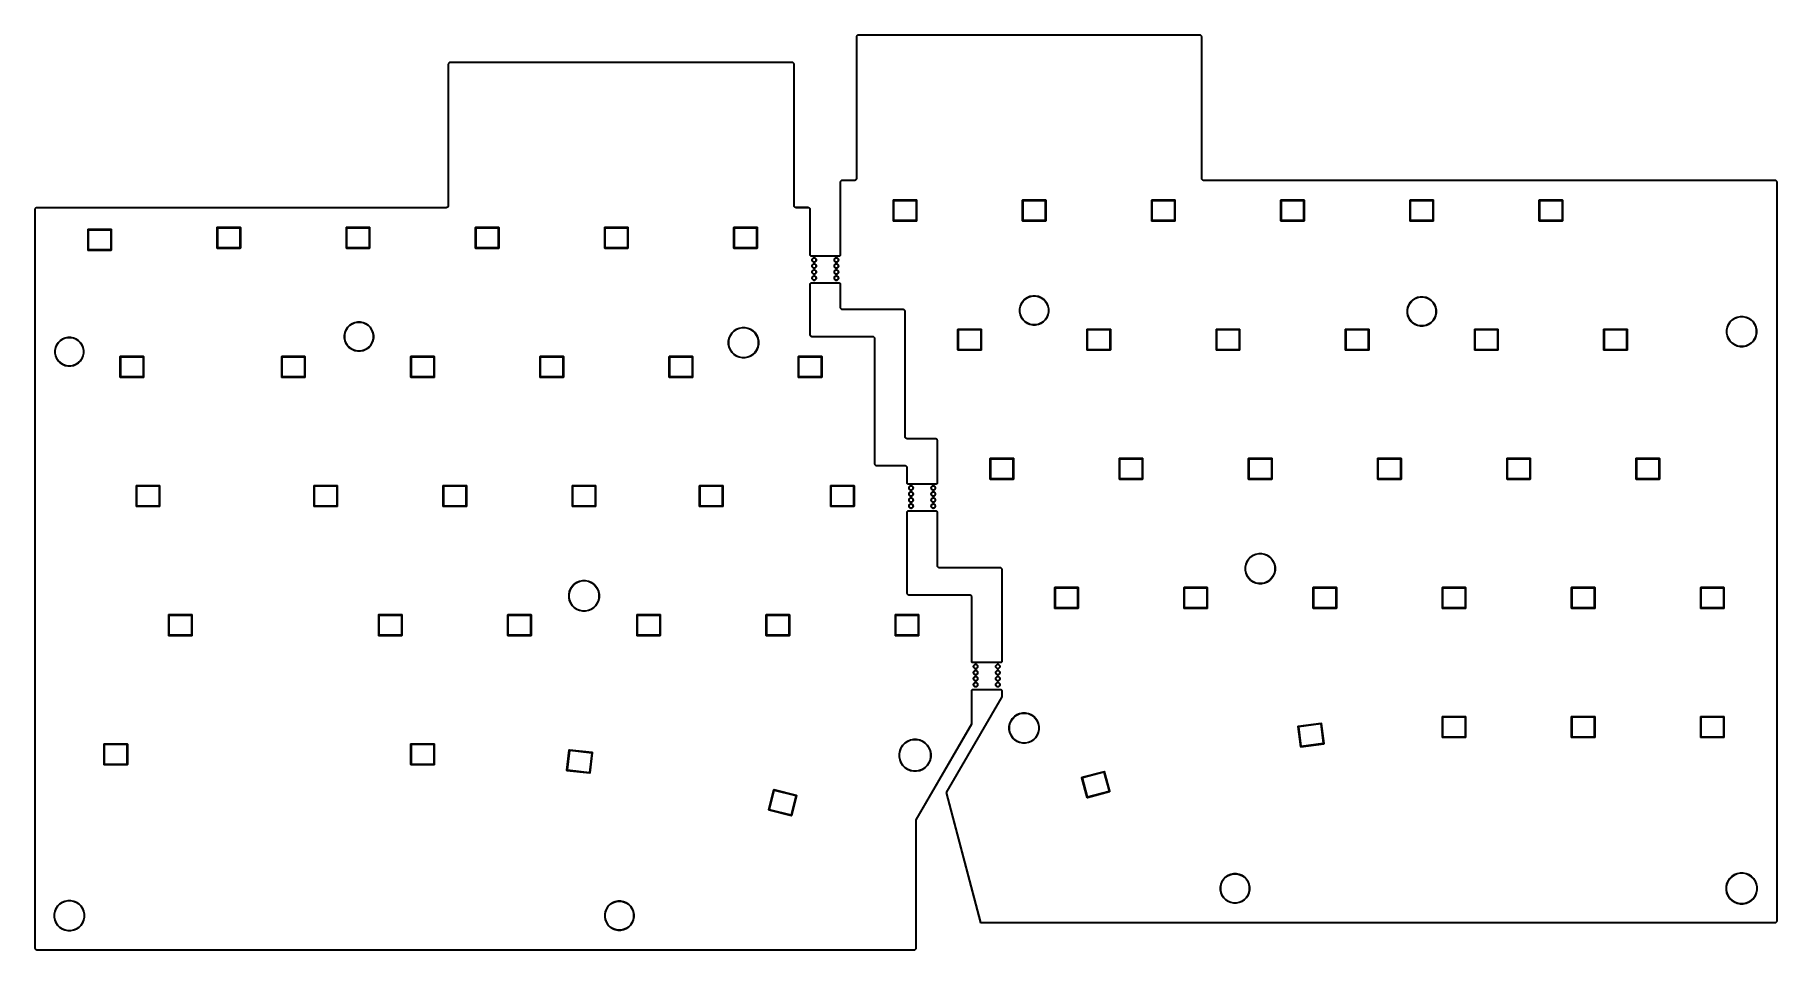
# Model space of a CAD drawing. Extents: x 0.6 to 10.7, y -5.9 to -0.6.
import ezdxf

# ---------------------------------------------------------------- set-up
doc = ezdxf.new("R2010")
doc.units = 0
doc.header["$MEASUREMENT"] = 0
doc.layers.add('BLACK', color=7, linetype='CONTINUOUS')

msp = doc.modelspace()

# ---------------------------------------------------------------- linework, layer by layer
at = {"layer": 'BLACK', "linetype": 'CONTINUOUS'}
for p, q in [((5.33104, -0.603467), (5.33105, -0.60342)), ((5.33104, -1.42378), (5.33104, -0.603467)), ((5.33105, -0.603419), (5.33127, -0.601143)), ((5.33105, -0.60342), (5.33105, -0.603419)), ((5.33127, -0.601129), (5.33129, -0.601041)), ((5.33127, -0.601143), (5.33127, -0.601129)), ((5.33129, -0.601041), (5.33131, -0.600954)), ((5.33131, -0.600954), (5.33197, -0.598765)), ((5.33197, -0.598752), (5.33201, -0.59867)), ((5.33197, -0.598765), (5.33197, -0.598752)), ((5.33201, -0.59867), (5.33204, -0.598587)), ((5.33204, -0.598587), (5.33312, -0.596568)), ((5.33322, -0.601431), (5.33301, -0.603563)), ((5.33301, -0.603563), (5.33301, -1.42387)), ((5.33312, -0.596556), (5.33317, -0.596483)), ((5.33312, -0.596568), (5.33312, -0.596556)), ((5.33317, -0.596483), (5.33322, -0.596408)), ((5.33322, -0.596408), (5.33467, -0.594636)), ((5.33383, -0.599426), (5.33322, -0.601431)), ((5.33481, -0.597577), (5.33383, -0.599426)), ((5.33467, -0.594636), (5.33468, -0.594625)), ((5.33468, -0.594625), (5.33474, -0.594562)), ((5.33474, -0.594562), (5.3348, -0.594499)), ((5.3348, -0.594499), (5.33657, -0.593041)), ((5.33613, -0.595955), (5.33481, -0.597577)), ((5.33775, -0.59462), (5.33613, -0.595955)), ((5.33657, -0.593041), (5.33658, -0.593033)), ((5.33658, -0.593033), (5.33665, -0.592984)), ((5.33665, -0.592984), (5.33672, -0.592934)), ((5.33672, -0.592934), (5.33874, -0.591846)), ((5.33959, -0.593624), (5.33775, -0.59462)), ((5.33874, -0.591846), (5.33875, -0.59184)), ((5.33875, -0.59184), (5.33883, -0.591806)), ((5.33883, -0.591806), (5.33891, -0.591772)), ((5.33891, -0.591772), (5.3411, -0.591096)), ((5.34159, -0.593005), (5.33959, -0.593624)), ((5.3411, -0.591095), (5.34111, -0.591092)), ((5.3411, -0.591096), (5.3411, -0.591095)), ((5.34111, -0.591092), (5.3412, -0.591075)), ((5.3412, -0.591075), (5.34129, -0.591057)), ((5.34129, -0.591057), (5.34356, -0.590818)), ((5.34372, -0.592781), (5.34159, -0.593005)), ((5.34356, -0.590818), (5.34357, -0.590816)), ((5.34357, -0.590816), (5.34362, -0.590817)), ((5.34362, -0.590817), (5.34366, -0.590812)), ((5.34366, -0.590812), (5.3437, -0.590812)), ((5.3437, -0.590812), (5.3437, -0.590812)), ((5.3437, -0.590812), (7.32336, -0.590812)), ((5.34375, -0.592781), (5.34372, -0.592781)), ((7.32326, -0.592781), (5.34375, -0.592781)), ((7.32539, -0.59299), (7.32326, -0.592781)), ((7.32336, -0.590812), (7.3234, -0.590817)), ((7.3234, -0.590817), (7.3234, -0.590817)), ((7.3234, -0.590817), (7.32568, -0.59104)), ((7.3274, -0.593595), (7.32539, -0.59299)), ((7.32568, -0.59104), (7.32569, -0.591041)), ((7.32569, -0.591041), (7.32578, -0.59106)), ((7.32578, -0.59106), (7.32587, -0.591077)), ((7.32587, -0.591077), (7.32806, -0.591738)), ((7.32925, -0.594578), (7.3274, -0.593595)), ((7.32806, -0.591738), (7.32806, -0.591738)), ((7.32806, -0.591738), (7.32807, -0.591742)), ((7.32807, -0.591742), (7.32815, -0.591778)), ((7.32815, -0.591778), (7.32824, -0.591812)), ((7.32824, -0.591812), (7.33026, -0.592885)), ((7.33087, -0.595902), (7.32925, -0.594578)), ((7.33026, -0.592885), (7.33027, -0.592892)), ((7.33027, -0.592892), (7.33034, -0.592942)), ((7.33034, -0.592942), (7.33042, -0.592992)), ((7.33042, -0.592992), (7.33219, -0.594437)), ((7.3322, -0.597515), (7.33087, -0.595902)), ((7.33219, -0.594437), (7.3322, -0.594446)), ((7.3322, -0.594446), (7.33226, -0.59451)), ((7.3332, -0.599357), (7.3322, -0.597515)), ((7.33226, -0.59451), (7.33232, -0.594572)), ((7.33232, -0.594572), (7.33378, -0.596335)), ((7.33382, -0.601358), (7.3332, -0.599357)), ((7.33378, -0.596335), (7.33379, -0.596345)), ((7.33379, -0.596345), (7.33384, -0.59642)), ((7.33404, -0.603486), (7.33382, -0.601358)), ((7.33384, -0.59642), (7.33389, -0.596494)), ((7.33389, -0.596494), (7.33498, -0.598506)), ((7.33404, -0.603518), (7.33404, -0.603486)), ((7.33432, -1.42382), (7.33404, -0.603518)), ((7.33498, -0.598506), (7.33498, -0.598518)), ((7.33498, -0.598518), (7.33502, -0.598601)), ((7.33502, -0.598601), (7.33505, -0.598683)), ((7.33505, -0.598683), (7.33573, -0.600868)), ((7.33573, -0.600868), (7.33573, -0.600881)), ((7.33573, -0.600881), (7.33575, -0.600969)), ((7.33575, -0.600969), (7.33577, -0.601056)), ((7.33577, -0.601056), (7.33601, -0.60333)), ((7.33601, -0.60333), (7.33601, -0.603344)), ((7.33601, -0.603344), (7.33601, -0.603387)), ((7.33601, -0.603387), (7.33601, -0.60343)), ((7.33601, -0.60343), (7.33601, -0.603466)), ((7.33601, -0.603466), (7.33601, -0.603467)), ((7.33601, -0.603467), (7.33601, -0.603504)), ((7.33601, -0.603504), (7.33601, -0.603512)), ((7.33601, -0.603512), (7.33601, -0.603519)), ((7.33601, -0.603519), (7.33629, -1.42382)), ((2.96193, -0.761897), (2.96216, -0.759567)), ((2.96193, -0.761898), (2.96193, -0.761897)), ((2.96193, -0.761945), (2.96193, -0.761898)), ((2.96193, -1.45345), (2.96193, -0.761945)), ((2.96216, -0.759554), (2.96218, -0.759465)), ((2.96216, -0.759567), (2.96216, -0.759554)), ((2.96218, -0.759465), (2.9622, -0.759379)), ((2.9622, -0.759379), (2.96288, -0.757138)), ((2.96288, -0.757125), (2.96291, -0.757043)), ((2.96288, -0.757138), (2.96288, -0.757125)), ((2.96291, -0.757043), (2.96295, -0.756961)), ((2.96295, -0.756961), (2.96405, -0.754894)), ((2.96411, -0.759856), (2.9639, -0.762041)), ((2.9639, -0.762041), (2.9639, -1.45335)), ((2.96405, -0.754882), (2.9641, -0.754808)), ((2.96405, -0.754893), (2.96405, -0.754882)), ((2.96405, -0.754894), (2.96405, -0.754893)), ((2.96405, -0.754894), (2.96405, -0.754894)), ((2.9641, -0.754808), (2.96415, -0.754734)), ((2.96473, -0.7578), (2.96411, -0.759856)), ((2.96415, -0.754734), (2.96563, -0.75292)), ((2.96574, -0.755903), (2.96473, -0.7578)), ((2.96563, -0.75292), (2.96564, -0.752909)), ((2.96563, -0.75292), (2.96563, -0.75292)), ((2.96563, -0.75292), (2.96563, -0.75292)), ((2.96564, -0.752909), (2.96571, -0.752847)), ((2.96571, -0.752847), (2.96577, -0.752784)), ((2.9671, -0.754239), (2.96574, -0.755903)), ((2.96577, -0.752784), (2.96757, -0.751291)), ((2.96875, -0.75287), (2.9671, -0.754239)), ((2.96757, -0.751291), (2.96758, -0.751283)), ((2.96758, -0.751283), (2.96766, -0.751234)), ((2.96766, -0.751234), (2.96773, -0.751184)), ((2.96773, -0.751184), (2.96979, -0.750071)), ((2.97064, -0.751848), (2.96875, -0.75287)), ((2.96979, -0.750071), (2.9698, -0.750064)), ((2.9698, -0.750064), (2.96989, -0.750031)), ((2.96989, -0.750031), (2.96997, -0.749996)), ((2.96997, -0.749996), (2.9722, -0.749304)), ((2.97269, -0.751213), (2.97064, -0.751848)), ((2.9722, -0.749304), (2.97222, -0.7493)), ((2.97222, -0.7493), (2.9723, -0.749283)), ((2.9723, -0.749283), (2.97239, -0.749265)), ((2.97239, -0.749265), (2.97472, -0.749021)), ((2.97488, -0.750984), (2.97269, -0.751213)), ((2.97472, -0.749021), (2.97473, -0.749019)), ((2.97473, -0.749019), (2.97478, -0.74902)), ((2.97478, -0.74902), (2.97482, -0.749015)), ((2.97482, -0.749015), (2.97486, -0.749015)), ((2.97486, -0.749015), (2.97486, -0.749015)), ((2.97486, -0.749015), (4.95708, -0.749015)), ((2.97491, -0.750984), (2.97488, -0.750984)), ((4.95698, -0.750984), (2.97491, -0.750984)), ((4.95911, -0.751193), (4.95698, -0.750984)), ((4.95708, -0.749015), (4.95712, -0.74902)), ((4.95712, -0.74902), (4.95712, -0.74902)), ((4.95712, -0.74902), (4.9594, -0.749243)), ((4.96112, -0.751798), (4.95911, -0.751193)), ((4.9594, -0.749243), (4.95941, -0.749244)), ((4.95941, -0.749244), (4.9595, -0.749263)), ((4.9595, -0.749263), (4.95959, -0.74928)), ((4.95959, -0.74928), (4.96178, -0.749941)), ((4.96296, -0.752781), (4.96112, -0.751798)), ((4.96178, -0.749941), (4.96178, -0.749941)), ((4.96178, -0.749941), (4.96179, -0.749945)), ((4.96179, -0.749945), (4.96187, -0.749981)), ((4.96187, -0.749981), (4.96195, -0.750015)), ((4.96195, -0.750015), (4.96397, -0.751088)), ((4.96459, -0.754105), (4.96296, -0.752781)), ((4.96397, -0.751088), (4.96399, -0.751095)), ((4.96399, -0.751095), (4.96406, -0.751145)), ((4.96406, -0.751145), (4.96413, -0.751195)), ((4.96413, -0.751195), (4.96591, -0.75264)), ((4.96592, -0.755718), (4.96459, -0.754105)), ((4.96591, -0.75264), (4.96592, -0.752649)), ((4.96592, -0.752649), (4.96598, -0.752713)), ((4.96692, -0.75756), (4.96592, -0.755718)), ((4.96598, -0.752713), (4.96604, -0.752775)), ((4.96604, -0.752775), (4.9675, -0.754538)), ((4.96754, -0.759561), (4.96692, -0.75756)), ((4.9675, -0.754538), (4.96751, -0.754548)), ((4.96751, -0.754548), (4.96756, -0.754623)), ((4.96776, -0.761689), (4.96754, -0.759561)), ((4.96756, -0.754623), (4.96761, -0.754697)), ((4.96761, -0.754697), (4.9687, -0.756709)), ((4.96776, -0.761721), (4.96776, -0.761689)), ((4.96776, -1.58202), (4.96776, -0.761721)), ((4.9687, -0.756709), (4.9687, -0.756721)), ((4.9687, -0.756721), (4.96874, -0.756804)), ((4.96874, -0.756804), (4.96877, -0.756886)), ((4.96877, -0.756886), (4.96945, -0.759071)), ((4.96945, -0.759071), (4.96945, -0.759084)), ((4.96945, -0.759084), (4.96947, -0.759172)), ((4.96947, -0.759172), (4.96949, -0.759259)), ((4.96949, -0.759259), (4.96972, -0.761533)), ((4.96972, -0.761533), (4.96973, -0.761547)), ((4.96973, -0.761547), (4.96973, -0.76159)), ((4.96973, -0.76159), (4.96973, -0.761633)), ((4.96973, -0.761633), (4.96973, -0.761669)), ((4.96973, -0.761669), (4.96973, -0.76167)), ((4.96973, -0.76167), (4.96973, -1.58203)), ((2.96193, -1.58198), (2.96193, -1.45345)), ((2.96193, -1.45345), (2.96193, -1.45345)), ((2.9639, -1.45335), (2.9639, -1.58208)), ((5.23729, -1.86909), (5.23749, -1.44722)), ((5.23749, -1.44717), (5.23771, -1.44493)), ((5.23749, -1.44722), (5.23749, -1.44717)), ((5.23749, -1.44717), (5.23749, -1.44717)), ((5.23771, -1.44492), (5.23773, -1.44483)), ((5.23771, -1.44493), (5.23771, -1.44492)), ((5.23773, -1.44483), (5.23775, -1.44474)), ((5.23775, -1.44474), (5.2384, -1.44259)), ((5.2384, -1.44258), (5.23844, -1.44249)), ((5.2384, -1.44259), (5.2384, -1.44258)), ((5.23844, -1.44249), (5.23847, -1.44241)), ((5.23847, -1.44241), (5.23953, -1.44042)), ((5.23946, -1.44731), (5.23926, -1.86919)), ((5.23966, -1.44522), (5.23946, -1.44731)), ((5.23953, -1.44041), (5.23958, -1.44034)), ((5.23953, -1.44042), (5.23953, -1.44041)), ((5.23958, -1.44034), (5.23963, -1.44026)), ((5.23963, -1.44026), (5.24106, -1.43852)), ((5.24025, -1.44325), (5.23966, -1.44522)), ((5.24122, -1.44143), (5.24025, -1.44325)), ((5.24106, -1.43851), (5.24113, -1.43845)), ((5.24106, -1.43852), (5.24106, -1.43851)), ((5.24113, -1.43845), (5.24119, -1.43839)), ((5.24119, -1.43839), (5.24292, -1.43695)), ((5.24252, -1.43984), (5.24122, -1.44143)), ((5.2441, -1.43853), (5.24252, -1.43984)), ((5.24292, -1.43695), (5.24293, -1.43694)), ((5.24292, -1.43695), (5.24292, -1.43695)), ((5.24292, -1.43695), (5.24292, -1.43695)), ((5.24293, -1.43694), (5.24301, -1.43689)), ((5.24301, -1.43689), (5.24308, -1.43684)), ((5.24308, -1.43684), (5.24506, -1.43577)), ((5.24591, -1.43755), (5.2441, -1.43853)), ((5.24506, -1.43577), (5.24506, -1.43577)), ((5.24506, -1.43577), (5.24506, -1.43577)), ((5.24506, -1.43577), (5.24507, -1.43577)), ((5.24507, -1.43577), (5.24516, -1.43573)), ((5.24516, -1.43573), (5.24524, -1.4357)), ((5.24524, -1.4357), (5.24739, -1.43504)), ((5.24788, -1.43694), (5.24591, -1.43755)), ((5.24739, -1.43504), (5.2474, -1.43503)), ((5.24739, -1.43504), (5.24739, -1.43504)), ((5.2474, -1.43503), (5.24749, -1.43501)), ((5.24749, -1.43501), (5.24758, -1.435)), ((5.24758, -1.435), (5.24981, -1.43476)), ((5.24997, -1.43672), (5.24788, -1.43694)), ((5.24981, -1.43476), (5.24983, -1.43476)), ((5.24983, -1.43476), (5.24987, -1.43476)), ((5.24987, -1.43476), (5.24991, -1.43476)), ((5.24991, -1.43476), (5.24994, -1.43476)), ((5.24994, -1.43476), (5.24995, -1.43476)), ((5.24995, -1.43476), (5.24999, -1.43476)), ((5.25, -1.43672), (5.24997, -1.43672)), ((5.24999, -1.43476), (5.25, -1.43476)), ((5.25, -1.43476), (5.3203, -1.43456)), ((5.32031, -1.43653), (5.25, -1.43672)), ((5.25, -1.43672), (5.25, -1.43672)), ((5.3203, -1.43456), (5.3203, -1.43456)), ((5.3203, -1.43456), (5.32034, -1.43456)), ((5.32031, -1.43653), (5.32031, -1.43653)), ((5.32036, -1.43653), (5.32031, -1.43653)), ((5.32034, -1.43456), (5.32247, -1.43434)), ((5.32039, -1.43653), (5.32036, -1.43653)), ((5.32036, -1.43653), (5.32036, -1.43653)), ((5.32044, -1.43653), (5.32039, -1.43653)), ((5.32048, -1.43653), (5.32044, -1.43653)), ((5.32049, -1.43652), (5.32048, -1.43653)), ((5.32277, -1.43629), (5.32049, -1.43652)), ((5.32247, -1.43434), (5.32447, -1.43372)), ((5.32285, -1.43627), (5.32277, -1.43629)), ((5.32294, -1.43625), (5.32285, -1.43627)), ((5.32296, -1.43625), (5.32294, -1.43625)), ((5.32514, -1.43557), (5.32296, -1.43625)), ((5.32447, -1.43372), (5.32631, -1.43272)), ((5.32522, -1.43554), (5.32514, -1.43557)), ((5.32531, -1.4355), (5.32522, -1.43554)), ((5.32532, -1.4355), (5.32531, -1.4355)), ((5.32733, -1.43441), (5.32532, -1.4355)), ((5.32631, -1.43272), (5.32792, -1.43139)), ((5.3274, -1.43436), (5.32733, -1.43441)), ((5.32748, -1.43431), (5.3274, -1.43436)), ((5.32749, -1.4343), (5.32748, -1.43431)), ((5.32925, -1.43284), (5.32749, -1.4343)), ((5.32792, -1.43139), (5.32925, -1.42976)), ((5.32925, -1.42976), (5.33023, -1.42792)), ((5.32931, -1.43278), (5.32925, -1.43284)), ((5.32938, -1.43272), (5.32931, -1.43278)), ((5.32939, -1.43271), (5.32938, -1.43272)), ((5.33083, -1.43093), (5.32939, -1.43271)), ((5.33023, -1.42792), (5.33083, -1.42591)), ((5.33083, -1.42591), (5.33104, -1.42378)), ((5.33088, -1.43086), (5.33083, -1.43093)), ((5.33093, -1.43079), (5.33088, -1.43086)), ((5.33094, -1.43077), (5.33093, -1.43079)), ((5.33201, -1.42875), (5.33094, -1.43077)), ((5.33205, -1.42867), (5.33201, -1.42875)), ((5.33208, -1.42859), (5.33205, -1.42867)), ((5.33275, -1.42639), (5.33208, -1.42858)), ((5.33208, -1.42858), (5.33208, -1.42859)), ((5.33276, -1.4263), (5.33275, -1.42639)), ((5.33278, -1.42621), (5.33276, -1.4263)), ((5.33301, -1.42392), (5.33278, -1.4262)), ((5.33278, -1.4262), (5.33278, -1.42621)), ((5.33301, -1.42387), (5.33301, -1.42392)), ((5.33301, -1.42392), (5.33301, -1.42392)), ((7.33432, -1.42383), (7.33432, -1.42382)), ((7.33432, -1.42384), (7.33432, -1.42383)), ((7.33432, -1.42388), (7.33432, -1.42384)), ((7.33432, -1.42391), (7.33432, -1.42388)), ((7.33432, -1.42388), (7.33432, -1.42388)), ((7.33432, -1.42395), (7.33432, -1.42391)), ((7.33432, -1.424), (7.33432, -1.42395)), ((7.33433, -1.42401), (7.33432, -1.424)), ((7.33456, -1.42629), (7.33433, -1.42401)), ((7.33458, -1.42637), (7.33456, -1.42629)), ((7.3346, -1.42646), (7.33458, -1.42637)), ((7.3346, -1.42647), (7.3346, -1.42646)), ((7.33528, -1.42866), (7.3346, -1.42647)), ((7.33531, -1.42874), (7.33528, -1.42866)), ((7.33535, -1.42882), (7.33531, -1.42874)), ((7.33535, -1.42884), (7.33535, -1.42882)), ((7.33644, -1.43085), (7.33535, -1.42884)), ((7.33629, -1.42382), (7.33629, -1.42382)), ((7.33629, -1.42382), (7.33629, -1.42386)), ((7.33629, -1.42386), (7.33651, -1.42598)), ((7.33649, -1.43092), (7.33644, -1.43085)), ((7.33654, -1.431), (7.33649, -1.43092)), ((7.33651, -1.42598), (7.33713, -1.42798)), ((7.33655, -1.43101), (7.33654, -1.431)), ((7.33801, -1.43277), (7.33655, -1.43101)), ((7.33713, -1.42798), (7.33813, -1.42983)), ((7.33807, -1.43283), (7.33801, -1.43277)), ((7.33813, -1.4329), (7.33807, -1.43283)), ((7.33813, -1.42983), (7.33946, -1.43144)), ((7.33814, -1.4329), (7.33813, -1.4329)), ((7.33992, -1.43435), (7.33814, -1.4329)), ((7.33946, -1.43144), (7.34108, -1.43276)), ((7.33999, -1.4344), (7.33992, -1.43435)), ((7.34006, -1.43445), (7.33999, -1.4344)), ((7.34008, -1.43446), (7.34006, -1.43445)), ((7.34209, -1.43553), (7.34008, -1.43446)), ((7.34108, -1.43276), (7.34293, -1.43375)), ((7.34218, -1.43556), (7.34209, -1.43553)), ((7.34226, -1.4356), (7.34218, -1.43556)), ((7.34227, -1.4356), (7.34226, -1.4356)), ((7.34446, -1.43626), (7.34227, -1.4356)), ((7.34293, -1.43375), (7.34494, -1.43435)), ((7.34455, -1.43628), (7.34446, -1.43626)), ((7.34464, -1.4363), (7.34455, -1.43628)), ((7.34465, -1.4363), (7.34464, -1.4363)), ((7.34693, -1.43653), (7.34465, -1.4363)), ((7.34494, -1.43435), (7.34707, -1.43456)), ((7.34697, -1.43653), (7.34693, -1.43653)), ((7.34693, -1.43653), (7.34693, -1.43653)), ((10.664, -1.43651), (7.34697, -1.43653)), ((7.34707, -1.43456), (10.6641, -1.43454)), ((10.6661, -1.43672), (10.664, -1.43651)), ((10.6641, -1.43454), (10.6641, -1.43455)), ((10.6641, -1.43455), (10.6641, -1.43455)), ((10.6641, -1.43455), (10.6664, -1.43477)), ((10.6681, -1.43733), (10.6661, -1.43672)), ((10.6664, -1.43477), (10.6664, -1.43477)), ((10.6664, -1.43477), (10.6665, -1.43479)), ((10.6665, -1.43479), (10.6666, -1.43481)), ((10.6666, -1.43481), (10.6688, -1.43547)), ((10.67, -1.43831), (10.6681, -1.43733)), ((10.6688, -1.43547), (10.6688, -1.43547)), ((10.6688, -1.43547), (10.6689, -1.43551)), ((10.6689, -1.43551), (10.669, -1.43554)), ((10.669, -1.43554), (10.671, -1.43662)), ((10.6716, -1.43964), (10.67, -1.43831)), ((10.671, -1.43662), (10.671, -1.43662)), ((10.671, -1.43662), (10.671, -1.43662)), ((10.671, -1.43662), (10.671, -1.43663)), ((10.671, -1.43663), (10.6711, -1.43668)), ((10.6711, -1.43668), (10.6712, -1.43673)), ((10.6712, -1.43673), (10.6729, -1.43817)), ((10.673, -1.44125), (10.6716, -1.43964)), ((10.6729, -1.43817), (10.6729, -1.43817)), ((10.6729, -1.43817), (10.6729, -1.43817)), ((10.6729, -1.43817), (10.673, -1.43818)), ((10.673, -1.43818), (10.673, -1.43825)), ((10.673, -1.43825), (10.6731, -1.43831)), ((10.674, -1.4431), (10.673, -1.44125)), ((10.6731, -1.43831), (10.6745, -1.44007)), ((10.6746, -1.4451), (10.674, -1.4431)), ((10.6745, -1.44007), (10.6745, -1.44007)), ((10.6745, -1.44007), (10.6745, -1.44007)), ((10.6745, -1.44007), (10.6746, -1.44008)), ((10.6746, -1.44008), (10.6746, -1.44016)), ((10.6746, -1.44016), (10.6746, -1.44023)), ((10.6746, -1.44023), (10.6757, -1.44225)), ((10.6748, -1.44724), (10.6746, -1.4451)), ((10.6748, -1.44727), (10.6748, -1.44724)), ((10.6748, -5.73628), (10.6748, -1.44727)), ((10.6748, -1.44727), (10.6748, -1.44727)), ((10.6757, -1.44225), (10.6757, -1.44226)), ((10.6757, -1.44226), (10.6758, -1.44234)), ((10.6758, -1.44234), (10.6758, -1.44243)), ((10.6758, -1.44243), (10.6765, -1.44461)), ((10.6765, -1.44461), (10.6765, -1.44463)), ((10.6765, -1.44463), (10.6765, -1.44472)), ((10.6765, -1.44472), (10.6765, -1.4448)), ((10.6765, -1.4448), (10.6768, -1.44708)), ((10.6768, -1.44708), (10.6768, -1.44709)), ((10.6768, -1.44709), (10.6768, -1.44714)), ((10.6768, -1.44714), (10.6768, -1.44718)), ((10.6768, -1.44718), (10.6768, -1.44721)), ((10.6768, -1.44721), (10.6768, -1.44722)), ((10.6768, -1.44722), (10.6768, -5.73637)), ((0.561515, -1.60542), (0.56153, -1.60527)), ((0.561707, -5.89471), (0.561515, -1.60542)), ((0.56153, -1.60527), (0.561531, -1.60527)), ((0.561531, -1.60527), (0.561744, -1.6031)), ((0.561744, -1.6031), (0.561746, -1.60308)), ((0.561746, -1.60308), (0.561765, -1.60299)), ((0.561765, -1.60299), (0.561782, -1.60291)), ((0.561782, -1.60291), (0.562443, -1.60072)), ((0.562443, -1.60072), (0.562447, -1.6007)), ((0.562447, -1.6007), (0.562482, -1.60062)), ((0.562482, -1.60062), (0.562516, -1.60054)), ((0.562516, -1.60054), (0.56359, -1.59852)), ((0.563694, -1.60338), (0.563484, -1.60553)), ((0.563484, -1.60553), (0.563675, -5.89471)), ((0.56359, -1.59852), (0.563596, -1.59851)), ((0.563596, -1.59851), (0.563646, -1.59844)), ((0.563646, -1.59844), (0.563696, -1.59836)), ((0.564299, -1.60138), (0.563694, -1.60338)), ((0.563696, -1.59836), (0.565141, -1.59659)), ((0.565282, -1.59953), (0.564299, -1.60138)), ((0.565141, -1.59659), (0.56515, -1.59658)), ((0.565141, -1.59659), (0.565141, -1.59659)), ((0.565141, -1.59659), (0.565141, -1.59659)), ((0.56515, -1.59658), (0.565213, -1.59652)), ((0.565213, -1.59652), (0.565277, -1.59645)), ((0.565277, -1.59645), (0.567038, -1.595)), ((0.566606, -1.59791), (0.565282, -1.59953)), ((0.568219, -1.59657), (0.566606, -1.59791)), ((0.567038, -1.595), (0.567039, -1.59499)), ((0.567039, -1.59499), (0.567039, -1.59499)), ((0.567039, -1.59499), (0.567049, -1.59499)), ((0.567049, -1.59499), (0.567125, -1.59494)), ((0.567125, -1.59494), (0.567198, -1.59489)), ((0.567198, -1.59489), (0.569209, -1.5938)), ((0.570061, -1.59558), (0.568219, -1.59657)), ((0.569209, -1.5938), (0.569209, -1.5938)), ((0.569209, -1.5938), (0.56921, -1.5938)), ((0.56921, -1.5938), (0.569222, -1.59379)), ((0.569222, -1.59379), (0.569305, -1.59376)), ((0.569305, -1.59376), (0.569387, -1.59373)), ((0.569387, -1.59373), (0.571571, -1.59305)), ((0.572061, -1.59496), (0.570061, -1.59558)), ((0.571571, -1.59305), (0.571571, -1.59305)), ((0.571571, -1.59305), (0.571584, -1.59305)), ((0.571584, -1.59305), (0.571673, -1.59303)), ((0.571673, -1.59303), (0.571759, -1.59301)), ((0.571759, -1.59301), (0.574034, -1.59277)), ((0.57419, -1.59473), (0.572061, -1.59496)), ((0.574034, -1.59277), (0.574047, -1.59277)), ((0.574047, -1.59277), (0.57409, -1.59277)), ((0.57409, -1.59277), (0.574133, -1.59277)), ((0.574133, -1.59277), (0.574169, -1.59277)), ((0.574169, -1.59277), (0.57417, -1.59277)), ((0.57417, -1.59277), (0.574203, -1.59277)), ((0.574222, -1.59473), (0.57419, -1.59473)), ((0.574203, -1.59277), (0.574215, -1.59277)), ((0.574215, -1.59277), (0.574229, -1.59277)), ((2.95118, -1.59473), (0.574222, -1.59473)), ((0.574229, -1.59277), (2.95119, -1.59276)), ((2.9512, -1.59473), (2.95118, -1.59473)), ((2.95119, -1.59276), (2.95122, -1.59276)), ((2.95121, -1.59473), (2.9512, -1.59473)), ((2.95124, -1.59473), (2.95121, -1.59473)), ((2.95122, -1.59276), (2.95335, -1.59254)), ((2.95128, -1.59473), (2.95124, -1.59473)), ((2.95124, -1.59473), (2.95124, -1.59473)), ((2.95132, -1.59473), (2.95128, -1.59473)), ((2.95136, -1.59473), (2.95132, -1.59473)), ((2.95138, -1.59473), (2.95136, -1.59473)), ((2.95365, -1.59449), (2.95138, -1.59473)), ((2.95335, -1.59254), (2.95535, -1.59192)), ((2.95374, -1.59447), (2.95365, -1.59449)), ((2.95383, -1.59445), (2.95374, -1.59447)), ((2.95384, -1.59445), (2.95383, -1.59445)), ((2.95602, -1.59377), (2.95384, -1.59445)), ((2.95535, -1.59192), (2.95719, -1.59093)), ((2.95611, -1.59374), (2.95602, -1.59377)), ((2.95619, -1.59371), (2.95611, -1.59374)), ((2.9562, -1.5937), (2.95619, -1.59371)), ((2.95821, -1.59261), (2.9562, -1.5937)), ((2.95719, -1.59093), (2.95881, -1.58959)), ((2.95829, -1.59256), (2.95821, -1.59261)), ((2.95836, -1.59251), (2.95829, -1.59256)), ((2.95837, -1.5925), (2.95836, -1.59251)), ((2.96013, -1.59105), (2.95837, -1.5925)), ((2.95881, -1.58959), (2.96013, -1.58797)), ((2.96013, -1.58797), (2.96111, -1.58612)), ((2.9602, -1.59098), (2.96013, -1.59105)), ((2.96026, -1.59092), (2.9602, -1.59098)), ((2.96027, -1.59091), (2.96026, -1.59092)), ((2.96172, -1.58914), (2.96027, -1.59091)), ((2.96111, -1.58612), (2.96172, -1.58411)), ((2.96172, -1.58411), (2.96193, -1.58198)), ((2.96176, -1.58906), (2.96172, -1.58914)), ((2.96182, -1.58899), (2.96176, -1.58906)), ((2.9629, -1.58696), (2.96182, -1.58898)), ((2.96182, -1.58898), (2.96182, -1.58899)), ((2.96293, -1.58688), (2.9629, -1.58696)), ((2.96296, -1.58679), (2.96293, -1.58688)), ((2.96297, -1.58678), (2.96296, -1.58679)), ((2.96363, -1.58459), (2.96297, -1.58678)), ((2.96365, -1.5845), (2.96363, -1.58459)), ((2.96367, -1.58442), (2.96365, -1.5845)), ((2.96389, -1.58213), (2.96367, -1.5844)), ((2.96367, -1.5844), (2.96367, -1.58442)), ((2.9639, -1.58208), (2.96389, -1.58213)), ((2.96389, -1.58213), (2.96389, -1.58213)), ((4.96776, -1.58203), (4.96776, -1.58202)), ((4.96776, -1.58204), (4.96776, -1.58203)), ((4.96776, -1.58208), (4.96776, -1.58204)), ((4.96776, -1.58212), (4.96776, -1.58208)), ((4.96776, -1.58208), (4.96776, -1.58208)), ((4.96777, -1.58216), (4.96776, -1.58212)), ((4.96777, -1.5822), (4.96777, -1.58216)), ((4.96777, -1.58221), (4.96777, -1.5822)), ((4.96801, -1.58449), (4.96777, -1.58221)), ((4.96802, -1.58458), (4.96801, -1.58449)), ((4.96804, -1.58466), (4.96802, -1.58458)), ((4.96804, -1.58468), (4.96804, -1.58466)), ((4.96872, -1.58686), (4.96804, -1.58468)), ((4.96876, -1.58694), (4.96872, -1.58686)), ((4.96879, -1.58703), (4.96876, -1.58694)), ((4.9688, -1.58704), (4.96879, -1.58703)), ((4.96988, -1.58905), (4.9688, -1.58704)), ((4.96973, -1.58203), (4.96973, -1.58206)), ((4.96973, -1.58206), (4.96995, -1.58419)), ((4.96993, -1.58912), (4.96988, -1.58905)), ((4.96998, -1.5892), (4.96993, -1.58912)), ((4.96995, -1.58419), (4.97057, -1.58619)), ((4.96999, -1.58921), (4.96998, -1.5892)), ((4.97145, -1.59097), (4.96999, -1.58921)), ((4.97057, -1.58619), (4.97157, -1.58803)), ((4.97151, -1.59103), (4.97145, -1.59097)), ((4.97157, -1.5911), (4.97151, -1.59103)), ((4.97157, -1.58803), (4.9729, -1.58964)), ((4.97159, -1.59111), (4.97157, -1.5911)), ((4.97336, -1.59255), (4.97159, -1.59111)), ((4.9729, -1.58964), (4.97453, -1.59097)), ((4.97343, -1.5926), (4.97336, -1.59255)), ((4.97351, -1.59265), (4.97343, -1.5926)), ((4.97352, -1.59266), (4.97351, -1.59265)), ((4.97554, -1.59373), (4.97352, -1.59266)), ((4.97453, -1.59097), (4.97638, -1.59195)), ((4.97562, -1.59377), (4.97554, -1.59373)), ((4.9757, -1.5938), (4.97562, -1.59377)), ((4.97571, -1.59381), (4.9757, -1.5938)), ((4.9779, -1.59447), (4.97571, -1.59381)), ((4.97638, -1.59195), (4.97838, -1.59256)), ((4.97799, -1.59448), (4.9779, -1.59447)), ((4.97808, -1.5945), (4.97799, -1.59448)), ((4.97809, -1.59451), (4.97808, -1.5945)), ((4.98037, -1.59473), (4.97809, -1.59451)), ((4.97838, -1.59256), (4.98051, -1.59276)), ((4.98042, -1.59473), (4.98037, -1.59473)), ((4.98037, -1.59473), (4.98037, -1.59473)), ((5.05073, -1.59473), (4.98042, -1.59473)), ((4.98051, -1.59276), (5.05082, -1.59276)), ((5.05286, -1.59494), (5.05073, -1.59473)), ((5.05082, -1.59276), (5.05087, -1.59277)), ((5.05087, -1.59277), (5.05087, -1.59277)), ((5.05087, -1.59277), (5.05315, -1.59299)), ((5.05487, -1.59555), (5.05286, -1.59494)), ((5.05315, -1.59299), (5.05316, -1.59299)), ((5.05316, -1.59299), (5.05325, -1.59301)), ((5.05325, -1.59301), (5.05334, -1.59303)), ((5.05334, -1.59303), (5.05553, -1.59369)), ((5.05671, -1.59653), (5.05487, -1.59555)), ((5.05553, -1.59369), (5.05553, -1.59369)), ((5.05553, -1.59369), (5.05554, -1.59369)), ((5.05554, -1.59369), (5.05562, -1.59373)), ((5.05562, -1.59373), (5.0557, -1.59376)), ((5.0557, -1.59376), (5.05772, -1.59484)), ((5.05834, -1.59785), (5.05671, -1.59653)), ((5.05772, -1.59484), (5.05774, -1.59484)), ((5.05774, -1.59484), (5.05781, -1.59489)), ((5.05781, -1.59489), (5.05788, -1.59494)), ((5.05788, -1.59494), (5.05966, -1.59639)), ((5.05967, -1.59947), (5.05834, -1.59785)), ((5.05966, -1.59639), (5.05967, -1.5964)), ((5.05967, -1.5964), (5.05973, -1.59646)), ((5.06067, -1.60131), (5.05967, -1.59947)), ((5.05973, -1.59646), (5.05979, -1.59652)), ((5.05979, -1.59652), (5.06125, -1.59829)), ((5.06129, -1.60331), (5.06067, -1.60131)), ((5.06125, -1.59829), (5.06126, -1.5983)), ((5.06126, -1.5983), (5.06131, -1.59837)), ((5.06151, -1.60544), (5.06129, -1.60331)), ((5.06131, -1.59837), (5.06136, -1.59845)), ((5.06136, -1.59845), (5.06245, -1.60046)), ((5.06151, -1.60547), (5.06151, -1.60544)), ((5.06151, -1.86913), (5.06151, -1.60547)), ((5.06245, -1.60046), (5.06245, -1.60047)), ((5.06245, -1.60047), (5.06249, -1.60055)), ((5.06249, -1.60055), (5.06252, -1.60064)), ((5.06252, -1.60064), (5.0632, -1.60282)), ((5.0632, -1.60282), (5.0632, -1.60283)), ((5.0632, -1.60283), (5.06322, -1.60292)), ((5.06322, -1.60292), (5.06324, -1.60301)), ((5.06324, -1.60301), (5.06347, -1.60528)), ((5.06347, -1.60528), (5.06348, -1.6053)), ((5.06348, -1.6053), (5.06348, -1.60534)), ((5.06348, -1.60534), (5.06348, -1.60538)), ((5.06348, -1.60538), (5.06348, -1.60542)), ((5.06348, -1.60542), (5.06348, -1.60542)), ((5.06348, -1.60542), (5.06348, -1.86913)), ((5.54399, -1.55227), (5.54403, -1.55181)), ((5.544, -1.55239), (5.54399, -1.55227)), ((5.544, -1.67027), (5.544, -1.55239)), ((5.54403, -1.55181), (5.54417, -1.55136)), ((5.54417, -1.55136), (5.54439, -1.55095)), ((5.54439, -1.55095), (5.54468, -1.55059)), ((5.54468, -1.55059), (5.54504, -1.5503)), ((5.54504, -1.5503), (5.54545, -1.55008)), ((5.54545, -1.55008), (5.5459, -1.54994)), ((5.5459, -1.54994), (5.54625, -1.54991)), ((5.54625, -1.54991), (5.54636, -1.5499)), ((5.54625, -1.54991), (5.54625, -1.54991)), ((5.54636, -1.5499), (5.54648, -1.54991)), ((5.54648, -1.54991), (5.6801, -1.54991)), ((5.54872, -1.55463), (5.54872, -1.66802)), ((5.67786, -1.55463), (5.54872, -1.55463)), ((5.67786, -1.66802), (5.67786, -1.55463)), ((5.6801, -1.54991), (5.68022, -1.5499)), ((5.68022, -1.5499), (5.68034, -1.54991)), ((5.68034, -1.54991), (5.68034, -1.54991)), ((5.68034, -1.54991), (5.68068, -1.54994)), ((5.68068, -1.54994), (5.68113, -1.55008)), ((5.68113, -1.55008), (5.68154, -1.5503)), ((5.68154, -1.5503), (5.6819, -1.55059)), ((5.6819, -1.55059), (5.68219, -1.55095)), ((5.68219, -1.55095), (5.68241, -1.55136)), ((5.68241, -1.55136), (5.68255, -1.55181)), ((5.68255, -1.55181), (5.68259, -1.55227)), ((5.68259, -1.55227), (5.68258, -1.55239)), ((5.68258, -1.55239), (5.68258, -1.67027)), ((6.29399, -1.55227), (6.29403, -1.55181)), ((6.294, -1.55239), (6.29399, -1.55227)), ((6.294, -1.67027), (6.294, -1.55239)), ((6.29403, -1.55181), (6.29417, -1.55136)), ((6.29417, -1.55136), (6.29439, -1.55095)), ((6.29439, -1.55095), (6.29468, -1.55059)), ((6.29468, -1.55059), (6.29504, -1.5503)), ((6.29504, -1.5503), (6.29545, -1.55008)), ((6.29545, -1.55008), (6.2959, -1.54994)), ((6.2959, -1.54994), (6.29625, -1.54991)), ((6.29625, -1.54991), (6.29636, -1.5499)), ((6.29625, -1.54991), (6.29625, -1.54991)), ((6.29636, -1.5499), (6.29648, -1.54991)), ((6.29648, -1.54991), (6.4301, -1.54991)), ((6.29872, -1.55463), (6.29872, -1.66802)), ((6.42786, -1.55463), (6.29872, -1.55463)), ((6.42786, -1.66802), (6.42786, -1.55463)), ((6.4301, -1.54991), (6.43022, -1.5499)), ((6.43022, -1.5499), (6.43034, -1.54991)), ((6.43034, -1.54991), (6.43034, -1.54991)), ((6.43034, -1.54991), (6.43068, -1.54994)), ((6.43068, -1.54994), (6.43113, -1.55008)), ((6.43113, -1.55008), (6.43154, -1.5503)), ((6.43154, -1.5503), (6.4319, -1.55059)), ((6.4319, -1.55059), (6.43219, -1.55095)), ((6.43219, -1.55095), (6.43241, -1.55136)), ((6.43241, -1.55136), (6.43255, -1.55181)), ((6.43255, -1.55181), (6.43259, -1.55227)), ((6.43259, -1.55227), (6.43258, -1.55239)), ((6.43258, -1.55239), (6.43258, -1.67027)), ((7.04399, -1.55227), (7.04403, -1.55181)), ((7.044, -1.55239), (7.04399, -1.55227)), ((7.044, -1.67027), (7.044, -1.55239)), ((7.04403, -1.55181), (7.04417, -1.55136)), ((7.04417, -1.55136), (7.04439, -1.55095)), ((7.04439, -1.55095), (7.04468, -1.55059)), ((7.04468, -1.55059), (7.04504, -1.5503)), ((7.04504, -1.5503), (7.04545, -1.55008)), ((7.04545, -1.55008), (7.0459, -1.54994)), ((7.0459, -1.54994), (7.04625, -1.54991)), ((7.04625, -1.54991), (7.04636, -1.5499)), ((7.04625, -1.54991), (7.04625, -1.54991)), ((7.04636, -1.5499), (7.04648, -1.54991)), ((7.04648, -1.54991), (7.1801, -1.54991)), ((7.04872, -1.55463), (7.04872, -1.66802)), ((7.17786, -1.55463), (7.04872, -1.55463)), ((7.17786, -1.66802), (7.17786, -1.55463)), ((7.1801, -1.54991), (7.18022, -1.5499)), ((7.18022, -1.5499), (7.18034, -1.54991)), ((7.18034, -1.54991), (7.18034, -1.54991)), ((7.18034, -1.54991), (7.18068, -1.54994)), ((7.18068, -1.54994), (7.18113, -1.55008)), ((7.18113, -1.55008), (7.18154, -1.5503)), ((7.18154, -1.5503), (7.1819, -1.55059)), ((7.1819, -1.55059), (7.18219, -1.55095)), ((7.18219, -1.55095), (7.18241, -1.55136)), ((7.18241, -1.55136), (7.18255, -1.55181)), ((7.18255, -1.55181), (7.18259, -1.55227)), ((7.18259, -1.55227), (7.18258, -1.55239)), ((7.18258, -1.55239), (7.18258, -1.67027)), ((7.79399, -1.55227), (7.79403, -1.55181)), ((7.794, -1.55239), (7.79399, -1.55227)), ((7.794, -1.67027), (7.794, -1.55239)), ((7.79403, -1.55181), (7.79417, -1.55136)), ((7.79417, -1.55136), (7.79439, -1.55095)), ((7.79439, -1.55095), (7.79468, -1.55059)), ((7.79468, -1.55059), (7.79504, -1.5503)), ((7.79504, -1.5503), (7.79545, -1.55008)), ((7.79545, -1.55008), (7.7959, -1.54994)), ((7.7959, -1.54994), (7.79625, -1.54991)), ((7.79625, -1.54991), (7.79636, -1.5499)), ((7.79625, -1.54991), (7.79625, -1.54991)), ((7.79636, -1.5499), (7.79648, -1.54991)), ((7.79648, -1.54991), (7.9301, -1.54991)), ((7.79872, -1.55463), (7.79872, -1.66802)), ((7.92786, -1.55463), (7.79872, -1.55463)), ((7.92786, -1.66802), (7.92786, -1.55463)), ((7.9301, -1.54991), (7.93022, -1.5499)), ((7.93022, -1.5499), (7.93034, -1.54991)), ((7.93034, -1.54991), (7.93034, -1.54991)), ((7.93034, -1.54991), (7.93068, -1.54994)), ((7.93068, -1.54994), (7.93113, -1.55008)), ((7.93113, -1.55008), (7.93154, -1.5503)), ((7.93154, -1.5503), (7.9319, -1.55059)), ((7.9319, -1.55059), (7.93219, -1.55095)), ((7.93219, -1.55095), (7.93241, -1.55136)), ((7.93241, -1.55136), (7.93255, -1.55181)), ((7.93255, -1.55181), (7.93259, -1.55227)), ((7.93259, -1.55227), (7.93258, -1.55239)), ((7.93258, -1.55239), (7.93258, -1.67027)), ((8.54399, -1.55227), (8.54403, -1.55181)), ((8.544, -1.55239), (8.54399, -1.55227)), ((8.544, -1.67027), (8.544, -1.55239)), ((8.54403, -1.55181), (8.54417, -1.55136)), ((8.54417, -1.55136), (8.54439, -1.55095)), ((8.54439, -1.55095), (8.54468, -1.55059)), ((8.54468, -1.55059), (8.54504, -1.5503)), ((8.54504, -1.5503), (8.54545, -1.55008)), ((8.54545, -1.55008), (8.5459, -1.54994)), ((8.5459, -1.54994), (8.54625, -1.54991)), ((8.54625, -1.54991), (8.54636, -1.5499)), ((8.54625, -1.54991), (8.54625, -1.54991)), ((8.54636, -1.5499), (8.54648, -1.54991)), ((8.54648, -1.54991), (8.6801, -1.54991)), ((8.54872, -1.55463), (8.54872, -1.66802)), ((8.67786, -1.55463), (8.54872, -1.55463)), ((8.67786, -1.66802), (8.67786, -1.55463)), ((8.6801, -1.54991), (8.68022, -1.5499)), ((8.68022, -1.5499), (8.68034, -1.54991)), ((8.68034, -1.54991), (8.68034, -1.54991)), ((8.68034, -1.54991), (8.68068, -1.54994)), ((8.68068, -1.54994), (8.68113, -1.55008)), ((8.68113, -1.55008), (8.68154, -1.5503)), ((8.68154, -1.5503), (8.6819, -1.55059)), ((8.6819, -1.55059), (8.68219, -1.55095)), ((8.68219, -1.55095), (8.68241, -1.55136)), ((8.68241, -1.55136), (8.68255, -1.55181)), ((8.68255, -1.55181), (8.68259, -1.55227)), ((8.68259, -1.55227), (8.68258, -1.55239)), ((8.68258, -1.55239), (8.68258, -1.67027)), ((9.29399, -1.55227), (9.29403, -1.55181)), ((9.294, -1.55239), (9.29399, -1.55227)), ((9.294, -1.67027), (9.294, -1.55239)), ((9.29403, -1.55181), (9.29417, -1.55136)), ((9.29417, -1.55136), (9.29439, -1.55095)), ((9.29439, -1.55095), (9.29468, -1.55059)), ((9.29468, -1.55059), (9.29504, -1.5503)), ((9.29504, -1.5503), (9.29545, -1.55008)), ((9.29545, -1.55008), (9.2959, -1.54994)), ((9.2959, -1.54994), (9.29625, -1.54991)), ((9.29625, -1.54991), (9.29636, -1.5499)), ((9.29625, -1.54991), (9.29625, -1.54991)), ((9.29636, -1.5499), (9.29648, -1.54991)), ((9.29648, -1.54991), (9.4301, -1.54991)), ((9.29872, -1.55463), (9.29872, -1.66802)), ((9.42786, -1.55463), (9.29872, -1.55463)), ((9.42786, -1.66802), (9.42786, -1.55463)), ((9.4301, -1.54991), (9.43022, -1.5499)), ((9.43022, -1.5499), (9.43034, -1.54991)), ((9.43034, -1.54991), (9.43034, -1.54991)), ((9.43034, -1.54991), (9.43068, -1.54994)), ((9.43068, -1.54994), (9.43113, -1.55008)), ((9.43113, -1.55008), (9.43154, -1.5503)), ((9.43154, -1.5503), (9.4319, -1.55059)), ((9.4319, -1.55059), (9.43219, -1.55095)), ((9.43219, -1.55095), (9.43241, -1.55136)), ((9.43241, -1.55136), (9.43255, -1.55181)), ((9.43255, -1.55181), (9.43259, -1.55227)), ((9.43259, -1.55227), (9.43258, -1.55239)), ((9.43258, -1.55239), (9.43258, -1.67027)), ((1.6182, -1.71048), (1.61824, -1.71001)), ((1.61821, -1.71059), (1.6182, -1.71048)), ((1.61821, -1.82847), (1.61821, -1.71059)), ((1.61824, -1.71001), (1.61838, -1.70957)), ((1.61838, -1.70957), (1.6186, -1.70916)), ((1.6186, -1.70916), (1.61889, -1.7088)), ((1.61889, -1.7088), (1.61925, -1.7085)), ((1.61925, -1.7085), (1.61966, -1.70828)), ((1.61966, -1.70828), (1.62011, -1.70815)), ((1.62011, -1.70815), (1.62045, -1.70811)), ((1.62045, -1.70811), (1.62057, -1.7081)), ((1.62045, -1.70811), (1.62045, -1.70811)), ((1.62057, -1.7081), (1.62069, -1.70811)), ((1.62069, -1.70811), (1.75431, -1.70811)), ((1.62293, -1.71284), (1.62293, -1.82622)), ((1.75207, -1.71284), (1.62293, -1.71284)), ((1.75207, -1.82622), (1.75207, -1.71284)), ((1.75431, -1.70811), (1.75443, -1.7081)), ((1.75443, -1.7081), (1.75455, -1.70811)), ((1.75455, -1.70811), (1.75455, -1.70811)), ((1.75455, -1.70811), (1.75489, -1.70815)), ((1.75489, -1.70815), (1.75534, -1.70828)), ((1.75534, -1.70828), (1.75575, -1.7085)), ((1.75575, -1.7085), (1.75611, -1.7088)), ((1.75611, -1.7088), (1.7564, -1.70916)), ((1.7564, -1.70916), (1.75662, -1.70957)), ((1.75662, -1.70957), (1.75676, -1.71001)), ((1.75676, -1.71001), (1.7568, -1.71048)), ((1.7568, -1.71048), (1.75679, -1.71059)), ((1.75679, -1.71059), (1.75679, -1.82847)), ((2.36819, -1.71048), (2.36824, -1.71001)), ((2.3682, -1.71059), (2.36819, -1.71048)), ((2.3682, -1.82847), (2.3682, -1.71059)), ((2.36824, -1.71001), (2.36837, -1.70957)), ((2.36837, -1.70957), (2.36859, -1.70916)), ((2.36859, -1.70916), (2.36889, -1.7088)), ((2.36889, -1.7088), (2.36925, -1.7085)), ((2.36925, -1.7085), (2.36966, -1.70828)), ((2.36966, -1.70828), (2.3701, -1.70815)), ((2.3701, -1.70815), (2.37045, -1.70811)), ((2.37045, -1.70811), (2.37057, -1.7081)), ((2.37045, -1.70811), (2.37045, -1.70811)), ((2.37057, -1.7081), (2.37068, -1.70811)), ((2.37068, -1.70811), (2.50431, -1.70811)), ((2.37293, -1.71284), (2.37293, -1.82622)), ((2.50206, -1.71284), (2.37293, -1.71284)), ((2.50206, -1.82622), (2.50206, -1.71284)), ((2.50431, -1.70811), (2.50443, -1.7081)), ((2.50443, -1.7081), (2.50454, -1.70811)), ((2.50454, -1.70811), (2.50454, -1.70811)), ((2.50454, -1.70811), (2.50489, -1.70815)), ((2.50489, -1.70815), (2.50533, -1.70828)), ((2.50533, -1.70828), (2.50574, -1.7085)), ((2.50574, -1.7085), (2.5061, -1.7088)), ((2.5061, -1.7088), (2.5064, -1.70916)), ((2.5064, -1.70916), (2.50662, -1.70957)), ((2.50662, -1.70957), (2.50675, -1.71001)), ((2.50675, -1.71001), (2.5068, -1.71048)), ((2.5068, -1.71048), (2.50679, -1.71059)), ((2.50679, -1.71059), (2.50679, -1.82847)), ((3.11819, -1.71048), (3.11824, -1.71001)), ((3.1182, -1.71059), (3.11819, -1.71048)), ((3.1182, -1.82847), (3.1182, -1.71059)), ((3.11824, -1.71001), (3.11837, -1.70957)), ((3.11837, -1.70957), (3.11859, -1.70916)), ((3.11859, -1.70916), (3.11889, -1.7088)), ((3.11889, -1.7088), (3.11925, -1.7085)), ((3.11925, -1.7085), (3.11966, -1.70828)), ((3.11966, -1.70828), (3.1201, -1.70815)), ((3.1201, -1.70815), (3.12045, -1.70811)), ((3.12045, -1.70811), (3.12057, -1.7081)), ((3.12045, -1.70811), (3.12045, -1.70811)), ((3.12057, -1.7081), (3.12068, -1.70811)), ((3.12068, -1.70811), (3.25431, -1.70811)), ((3.12293, -1.71284), (3.12293, -1.82622)), ((3.25206, -1.71284), (3.12293, -1.71284)), ((3.25206, -1.82622), (3.25206, -1.71284)), ((3.25431, -1.70811), (3.25443, -1.7081)), ((3.25443, -1.7081), (3.25454, -1.70811)), ((3.25454, -1.70811), (3.25454, -1.70811)), ((3.25454, -1.70811), (3.25489, -1.70815)), ((3.25489, -1.70815), (3.25533, -1.70828)), ((3.25533, -1.70828), (3.25574, -1.7085)), ((3.25574, -1.7085), (3.2561, -1.7088)), ((3.2561, -1.7088), (3.2564, -1.70916)), ((3.2564, -1.70916), (3.25662, -1.70957)), ((3.25662, -1.70957), (3.25675, -1.71001)), ((3.25675, -1.71001), (3.2568, -1.71048)), ((3.2568, -1.71048), (3.25679, -1.71059)), ((3.25679, -1.71059), (3.25679, -1.82847)), ((3.86818, -1.71048), (3.86822, -1.71001)), ((3.86819, -1.71059), (3.86818, -1.71048)), ((3.86819, -1.82847), (3.86819, -1.71059)), ((3.86822, -1.71001), (3.86836, -1.70957)), ((3.86836, -1.70957), (3.86858, -1.70916)), ((3.86858, -1.70916), (3.86887, -1.7088)), ((3.86887, -1.7088), (3.86923, -1.7085)), ((3.86923, -1.7085), (3.86964, -1.70828)), ((3.86964, -1.70828), (3.87009, -1.70815)), ((3.87009, -1.70815), (3.87044, -1.70811)), ((3.87044, -1.70811), (3.87055, -1.7081)), ((3.87044, -1.70811), (3.87044, -1.70811)), ((3.87055, -1.7081), (3.87067, -1.70811)), ((3.87067, -1.70811), (4.00429, -1.70811)), ((3.87291, -1.71284), (3.87291, -1.82622)), ((4.00205, -1.71284), (3.87291, -1.71284)), ((4.00205, -1.82622), (4.00205, -1.71284)), ((4.00429, -1.70811), (4.00441, -1.7081)), ((4.00441, -1.7081), (4.00453, -1.70811)), ((4.00453, -1.70811), (4.00453, -1.70811)), ((4.00453, -1.70811), (4.00487, -1.70815)), ((4.00487, -1.70815), (4.00532, -1.70828)), ((4.00532, -1.70828), (4.00573, -1.7085)), ((4.00573, -1.7085), (4.00609, -1.7088)), ((4.00609, -1.7088), (4.00638, -1.70916)), ((4.00638, -1.70916), (4.0066, -1.70957)), ((4.0066, -1.70957), (4.00674, -1.71001)), ((4.00674, -1.71001), (4.00678, -1.71048)), ((4.00678, -1.71048), (4.00677, -1.71059)), ((4.00677, -1.71059), (4.00677, -1.82847)), ((4.61818, -1.71048), (4.61822, -1.71001)), ((4.61819, -1.71059), (4.61818, -1.71048)), ((4.61819, -1.82847), (4.61819, -1.71059)), ((4.61822, -1.71001), (4.61836, -1.70957)), ((4.61836, -1.70957), (4.61858, -1.70916)), ((4.61858, -1.70916), (4.61887, -1.7088)), ((4.61887, -1.7088), (4.61923, -1.7085)), ((4.61923, -1.7085), (4.61964, -1.70828)), ((4.61964, -1.70828), (4.62009, -1.70815)), ((4.62009, -1.70815), (4.62044, -1.70811)), ((4.62044, -1.70811), (4.62055, -1.7081)), ((4.62044, -1.70811), (4.62044, -1.70811)), ((4.62055, -1.7081), (4.62067, -1.70811)), ((4.62067, -1.70811), (4.75429, -1.70811)), ((4.62291, -1.71284), (4.62291, -1.82622)), ((4.75205, -1.71284), (4.62291, -1.71284)), ((4.75205, -1.82622), (4.75205, -1.71284)), ((4.75429, -1.70811), (4.75441, -1.7081)), ((4.75441, -1.7081), (4.75453, -1.70811)), ((4.75453, -1.70811), (4.75453, -1.70811)), ((4.75453, -1.70811), (4.75487, -1.70815)), ((4.75487, -1.70815), (4.75532, -1.70828)), ((4.75532, -1.70828), (4.75573, -1.7085)), ((4.75573, -1.7085), (4.75609, -1.7088)), ((4.75609, -1.7088), (4.75638, -1.70916)), ((4.75638, -1.70916), (4.7566, -1.70957)), ((4.7566, -1.70957), (4.75674, -1.71001)), ((4.75674, -1.71001), (4.75678, -1.71048)), ((4.75678, -1.71048), (4.75677, -1.71059)), ((4.75677, -1.71059), (4.75677, -1.82847)), ((5.54399, -1.67038), (5.544, -1.67027)), ((5.54403, -1.67084), (5.54399, -1.67038)), ((5.54417, -1.67129), (5.54403, -1.67084)), ((5.54439, -1.6717), (5.54417, -1.67129)), ((5.54468, -1.67206), (5.54439, -1.6717)), ((5.54504, -1.67235), (5.54468, -1.67206)), ((5.54545, -1.67257), (5.54504, -1.67235)), ((5.5459, -1.67271), (5.54545, -1.67257)), ((5.54636, -1.67275), (5.5459, -1.67271)), ((5.54648, -1.67274), (5.54636, -1.67275)), ((5.6801, -1.67274), (5.54648, -1.67274)), ((5.54872, -1.66802), (5.67786, -1.66802)), ((5.68022, -1.67275), (5.6801, -1.67274)), ((5.68068, -1.67271), (5.68022, -1.67275)), ((5.68113, -1.67257), (5.68068, -1.67271)), ((5.68154, -1.67235), (5.68113, -1.67257)), ((5.6819, -1.67206), (5.68154, -1.67235)), ((5.68219, -1.6717), (5.6819, -1.67206)), ((5.68241, -1.67129), (5.68219, -1.6717)), ((5.68255, -1.67084), (5.68241, -1.67129)), ((5.68258, -1.6705), (5.68255, -1.67084)), ((5.68258, -1.67027), (5.68259, -1.67038)), ((5.68259, -1.67038), (5.68258, -1.6705)), ((5.68258, -1.6705), (5.68258, -1.6705)), ((6.29399, -1.67038), (6.294, -1.67027)), ((6.29403, -1.67084), (6.29399, -1.67038)), ((6.29417, -1.67129), (6.29403, -1.67084)), ((6.29439, -1.6717), (6.29417, -1.67129)), ((6.29468, -1.67206), (6.29439, -1.6717)), ((6.29504, -1.67235), (6.29468, -1.67206)), ((6.29545, -1.67257), (6.29504, -1.67235)), ((6.2959, -1.67271), (6.29545, -1.67257)), ((6.29636, -1.67275), (6.2959, -1.67271)), ((6.29648, -1.67274), (6.29636, -1.67275)), ((6.4301, -1.67274), (6.29648, -1.67274)), ((6.29872, -1.66802), (6.42786, -1.66802)), ((6.43022, -1.67275), (6.4301, -1.67274)), ((6.43068, -1.67271), (6.43022, -1.67275)), ((6.43113, -1.67257), (6.43068, -1.67271)), ((6.43154, -1.67235), (6.43113, -1.67257)), ((6.4319, -1.67206), (6.43154, -1.67235)), ((6.43219, -1.6717), (6.4319, -1.67206)), ((6.43241, -1.67129), (6.43219, -1.6717)), ((6.43255, -1.67084), (6.43241, -1.67129)), ((6.43258, -1.6705), (6.43255, -1.67084)), ((6.43258, -1.67027), (6.43259, -1.67038)), ((6.43259, -1.67038), (6.43258, -1.6705)), ((6.43258, -1.6705), (6.43258, -1.6705)), ((7.04399, -1.67038), (7.044, -1.67027)), ((7.04403, -1.67084), (7.04399, -1.67038)), ((7.04417, -1.67129), (7.04403, -1.67084)), ((7.04439, -1.6717), (7.04417, -1.67129)), ((7.04468, -1.67206), (7.04439, -1.6717)), ((7.04504, -1.67235), (7.04468, -1.67206)), ((7.04545, -1.67257), (7.04504, -1.67235)), ((7.0459, -1.67271), (7.04545, -1.67257)), ((7.04636, -1.67275), (7.0459, -1.67271)), ((7.04648, -1.67274), (7.04636, -1.67275)), ((7.1801, -1.67274), (7.04648, -1.67274)), ((7.04872, -1.66802), (7.17786, -1.66802)), ((7.18022, -1.67275), (7.1801, -1.67274)), ((7.18068, -1.67271), (7.18022, -1.67275)), ((7.18113, -1.67257), (7.18068, -1.67271)), ((7.18154, -1.67235), (7.18113, -1.67257)), ((7.1819, -1.67206), (7.18154, -1.67235)), ((7.18219, -1.6717), (7.1819, -1.67206)), ((7.18241, -1.67129), (7.18219, -1.6717)), ((7.18255, -1.67084), (7.18241, -1.67129)), ((7.18258, -1.6705), (7.18255, -1.67084)), ((7.18258, -1.67027), (7.18259, -1.67038)), ((7.18259, -1.67038), (7.18258, -1.6705)), ((7.18258, -1.6705), (7.18258, -1.6705)), ((7.79399, -1.67038), (7.794, -1.67027)), ((7.79403, -1.67084), (7.79399, -1.67038)), ((7.79417, -1.67129), (7.79403, -1.67084)), ((7.79439, -1.6717), (7.79417, -1.67129)), ((7.79468, -1.67206), (7.79439, -1.6717)), ((7.79504, -1.67235), (7.79468, -1.67206)), ((7.79545, -1.67257), (7.79504, -1.67235)), ((7.7959, -1.67271), (7.79545, -1.67257)), ((7.79636, -1.67275), (7.7959, -1.67271)), ((7.79648, -1.67274), (7.79636, -1.67275)), ((7.9301, -1.67274), (7.79648, -1.67274)), ((7.79872, -1.66802), (7.92786, -1.66802)), ((7.93022, -1.67275), (7.9301, -1.67274)), ((7.93068, -1.67271), (7.93022, -1.67275)), ((7.93113, -1.67257), (7.93068, -1.67271)), ((7.93154, -1.67235), (7.93113, -1.67257)), ((7.9319, -1.67206), (7.93154, -1.67235)), ((7.93219, -1.6717), (7.9319, -1.67206)), ((7.93241, -1.67129), (7.93219, -1.6717)), ((7.93255, -1.67084), (7.93241, -1.67129)), ((7.93258, -1.6705), (7.93255, -1.67084)), ((7.93258, -1.67027), (7.93259, -1.67038)), ((7.93259, -1.67038), (7.93258, -1.6705)), ((7.93258, -1.6705), (7.93258, -1.6705)), ((8.54399, -1.67038), (8.544, -1.67027)), ((8.54403, -1.67084), (8.54399, -1.67038)), ((8.54417, -1.67129), (8.54403, -1.67084)), ((8.54439, -1.6717), (8.54417, -1.67129)), ((8.54468, -1.67206), (8.54439, -1.6717)), ((8.54504, -1.67235), (8.54468, -1.67206)), ((8.54545, -1.67257), (8.54504, -1.67235)), ((8.5459, -1.67271), (8.54545, -1.67257)), ((8.54636, -1.67275), (8.5459, -1.67271)), ((8.54648, -1.67274), (8.54636, -1.67275)), ((8.6801, -1.67274), (8.54648, -1.67274)), ((8.54872, -1.66802), (8.67786, -1.66802)), ((8.68022, -1.67275), (8.6801, -1.67274)), ((8.68068, -1.67271), (8.68022, -1.67275)), ((8.68113, -1.67257), (8.68068, -1.67271)), ((8.68154, -1.67235), (8.68113, -1.67257)), ((8.6819, -1.67206), (8.68154, -1.67235)), ((8.68219, -1.6717), (8.6819, -1.67206)), ((8.68241, -1.67129), (8.68219, -1.6717)), ((8.68255, -1.67084), (8.68241, -1.67129)), ((8.68258, -1.6705), (8.68255, -1.67084)), ((8.68258, -1.67027), (8.68259, -1.67038)), ((8.68259, -1.67038), (8.68258, -1.6705)), ((8.68258, -1.6705), (8.68258, -1.6705)), ((9.29399, -1.67038), (9.294, -1.67027)), ((9.29403, -1.67084), (9.29399, -1.67038)), ((9.29417, -1.67129), (9.29403, -1.67084)), ((9.29439, -1.6717), (9.29417, -1.67129)), ((9.29468, -1.67206), (9.29439, -1.6717)), ((9.29504, -1.67235), (9.29468, -1.67206)), ((9.29545, -1.67257), (9.29504, -1.67235)), ((9.2959, -1.67271), (9.29545, -1.67257)), ((9.29636, -1.67275), (9.2959, -1.67271)), ((9.29648, -1.67274), (9.29636, -1.67275)), ((9.4301, -1.67274), (9.29648, -1.67274)), ((9.29872, -1.66802), (9.42786, -1.66802)), ((9.43022, -1.67275), (9.4301, -1.67274)), ((9.43068, -1.67271), (9.43022, -1.67275)), ((9.43113, -1.67257), (9.43068, -1.67271)), ((9.43154, -1.67235), (9.43113, -1.67257)), ((9.4319, -1.67206), (9.43154, -1.67235)), ((9.43219, -1.6717), (9.4319, -1.67206)), ((9.43241, -1.67129), (9.43219, -1.6717)), ((9.43255, -1.67084), (9.43241, -1.67129)), ((9.43258, -1.6705), (9.43255, -1.67084)), ((9.43258, -1.67027), (9.43259, -1.67038)), ((9.43259, -1.67038), (9.43258, -1.6705)), ((9.43258, -1.6705), (9.43258, -1.6705)), ((0.868197, -1.72219), (0.868243, -1.72173)), ((0.868209, -1.72231), (0.868197, -1.72219)), ((0.868209, -1.84019), (0.868209, -1.72231)), ((0.868243, -1.72173), (0.868378, -1.72128)), ((0.868378, -1.72128), (0.868597, -1.72087)), ((0.868597, -1.72087), (0.868892, -1.72051)), ((0.868892, -1.72051), (0.869252, -1.72022)), ((0.869252, -1.72022), (0.869663, -1.72)), ((0.869663, -1.72), (0.870108, -1.71986)), ((0.870108, -1.71986), (0.870455, -1.71983)), ((0.870455, -1.71983), (0.870571, -1.71982)), ((0.870455, -1.71983), (0.870455, -1.71983)), ((0.870571, -1.71982), (0.870687, -1.71983)), ((0.870687, -1.71983), (1.00431, -1.71983)), ((0.872933, -1.72456), (0.872933, -1.83794)), ((1.00207, -1.72456), (0.872933, -1.72456)), ((1.00207, -1.83794), (1.00207, -1.72456)), ((1.00431, -1.71983), (1.00443, -1.71982)), ((1.00443, -1.71982), (1.00455, -1.71983)), ((1.00455, -1.71983), (1.00455, -1.71983)), ((1.00455, -1.71983), (1.00489, -1.71986)), ((1.00489, -1.71986), (1.00534, -1.72)), ((1.00534, -1.72), (1.00575, -1.72022)), ((1.00575, -1.72022), (1.00611, -1.72051)), ((1.00611, -1.72051), (1.0064, -1.72087)), ((1.0064, -1.72087), (1.00662, -1.72128)), ((1.00662, -1.72128), (1.00676, -1.72173)), ((1.00676, -1.72173), (1.0068, -1.72219)), ((1.0068, -1.72219), (1.00679, -1.72231)), ((1.00679, -1.72231), (1.00679, -1.84019)), ((0.868197, -1.8403), (0.868209, -1.84019)), ((0.868243, -1.84077), (0.868197, -1.8403)), ((0.868378, -1.84121), (0.868243, -1.84077)), ((0.868597, -1.84162), (0.868378, -1.84121)), ((0.868892, -1.84198), (0.868597, -1.84162)), ((0.869252, -1.84228), (0.868892, -1.84198)), ((0.869663, -1.8425), (0.869252, -1.84228)), ((0.870108, -1.84263), (0.869663, -1.8425)), ((0.870571, -1.84268), (0.870108, -1.84263)), ((0.870687, -1.84267), (0.870571, -1.84268)), ((1.00431, -1.84267), (0.870687, -1.84267)), ((0.872933, -1.83794), (1.00207, -1.83794)), ((1.00443, -1.84268), (1.00431, -1.84267)), ((1.00489, -1.84263), (1.00443, -1.84268)), ((1.00534, -1.8425), (1.00489, -1.84263)), ((1.00575, -1.84228), (1.00534, -1.8425)), ((1.00611, -1.84198), (1.00575, -1.84228)), ((1.0064, -1.84162), (1.00611, -1.84198)), ((1.00662, -1.84121), (1.0064, -1.84162)), ((1.00676, -1.84077), (1.00662, -1.84121)), ((1.00679, -1.84042), (1.00676, -1.84077)), ((1.00679, -1.84019), (1.0068, -1.8403)), ((1.0068, -1.8403), (1.00679, -1.84042)), ((1.00679, -1.84042), (1.00679, -1.84042)), ((1.6182, -1.82859), (1.61821, -1.82847)), ((1.61824, -1.82905), (1.6182, -1.82859)), ((1.61838, -1.82949), (1.61824, -1.82905)), ((1.6186, -1.82991), (1.61838, -1.82949)), ((1.61889, -1.83027), (1.6186, -1.82991)), ((1.61925, -1.83056), (1.61889, -1.83027)), ((1.61966, -1.83078), (1.61925, -1.83056)), ((1.62011, -1.83091), (1.61966, -1.83078)), ((1.62057, -1.83096), (1.62011, -1.83091)), ((1.62069, -1.83095), (1.62057, -1.83096)), ((1.75431, -1.83095), (1.62069, -1.83095)), ((1.62293, -1.82622), (1.75207, -1.82622)), ((1.75443, -1.83096), (1.75431, -1.83095)), ((1.75489, -1.83091), (1.75443, -1.83096)), ((1.75534, -1.83078), (1.75489, -1.83091)), ((1.75575, -1.83056), (1.75534, -1.83078)), ((1.75611, -1.83027), (1.75575, -1.83056)), ((1.7564, -1.82991), (1.75611, -1.83027)), ((1.75662, -1.82949), (1.7564, -1.82991)), ((1.75676, -1.82905), (1.75662, -1.82949)), ((1.75679, -1.8287), (1.75676, -1.82905)), ((1.75679, -1.82847), (1.7568, -1.82859)), ((1.7568, -1.82859), (1.75679, -1.8287)), ((1.75679, -1.8287), (1.75679, -1.8287)), ((2.36819, -1.82859), (2.3682, -1.82847)), ((2.36824, -1.82905), (2.36819, -1.82859)), ((2.36837, -1.82949), (2.36824, -1.82905)), ((2.36859, -1.82991), (2.36837, -1.82949)), ((2.36889, -1.83027), (2.36859, -1.82991)), ((2.36925, -1.83056), (2.36889, -1.83027)), ((2.36966, -1.83078), (2.36925, -1.83056)), ((2.3701, -1.83091), (2.36966, -1.83078)), ((2.37057, -1.83096), (2.3701, -1.83091)), ((2.37068, -1.83095), (2.37057, -1.83096)), ((2.50431, -1.83095), (2.37068, -1.83095)), ((2.37293, -1.82622), (2.50206, -1.82622)), ((2.50443, -1.83096), (2.50431, -1.83095)), ((2.50489, -1.83091), (2.50443, -1.83096)), ((2.50533, -1.83078), (2.50489, -1.83091)), ((2.50574, -1.83056), (2.50533, -1.83078)), ((2.5061, -1.83027), (2.50574, -1.83056)), ((2.5064, -1.82991), (2.5061, -1.83027)), ((2.50662, -1.82949), (2.5064, -1.82991)), ((2.50675, -1.82905), (2.50662, -1.82949)), ((2.50679, -1.8287), (2.50675, -1.82905)), ((2.50679, -1.82847), (2.5068, -1.82859)), ((2.5068, -1.82859), (2.50679, -1.8287)), ((2.50679, -1.8287), (2.50679, -1.8287)), ((3.11819, -1.82859), (3.1182, -1.82847)), ((3.11824, -1.82905), (3.11819, -1.82859)), ((3.11837, -1.82949), (3.11824, -1.82905)), ((3.11859, -1.82991), (3.11837, -1.82949)), ((3.11889, -1.83027), (3.11859, -1.82991)), ((3.11925, -1.83056), (3.11889, -1.83027)), ((3.11966, -1.83078), (3.11925, -1.83056)), ((3.1201, -1.83091), (3.11966, -1.83078)), ((3.12057, -1.83096), (3.1201, -1.83091)), ((3.12068, -1.83095), (3.12057, -1.83096)), ((3.25431, -1.83095), (3.12068, -1.83095)), ((3.12293, -1.82622), (3.25206, -1.82622)), ((3.25443, -1.83096), (3.25431, -1.83095)), ((3.25489, -1.83091), (3.25443, -1.83096)), ((3.25533, -1.83078), (3.25489, -1.83091)), ((3.25574, -1.83056), (3.25533, -1.83078)), ((3.2561, -1.83027), (3.25574, -1.83056)), ((3.2564, -1.82991), (3.2561, -1.83027)), ((3.25662, -1.82949), (3.2564, -1.82991)), ((3.25675, -1.82905), (3.25662, -1.82949)), ((3.25679, -1.8287), (3.25675, -1.82905)), ((3.25679, -1.82847), (3.2568, -1.82859)), ((3.2568, -1.82859), (3.25679, -1.8287)), ((3.25679, -1.8287), (3.25679, -1.8287)), ((3.86818, -1.82859), (3.86819, -1.82847)), ((3.86822, -1.82905), (3.86818, -1.82859)), ((3.86836, -1.82949), (3.86822, -1.82905)), ((3.86858, -1.82991), (3.86836, -1.82949)), ((3.86887, -1.83027), (3.86858, -1.82991)), ((3.86923, -1.83056), (3.86887, -1.83027)), ((3.86964, -1.83078), (3.86923, -1.83056)), ((3.87009, -1.83091), (3.86964, -1.83078)), ((3.87055, -1.83096), (3.87009, -1.83091)), ((3.87067, -1.83095), (3.87055, -1.83096)), ((4.00429, -1.83095), (3.87067, -1.83095)), ((3.87291, -1.82622), (4.00205, -1.82622)), ((4.00441, -1.83096), (4.00429, -1.83095)), ((4.00487, -1.83091), (4.00441, -1.83096)), ((4.00532, -1.83078), (4.00487, -1.83091)), ((4.00573, -1.83056), (4.00532, -1.83078)), ((4.00609, -1.83027), (4.00573, -1.83056)), ((4.00638, -1.82991), (4.00609, -1.83027)), ((4.0066, -1.82949), (4.00638, -1.82991)), ((4.00674, -1.82905), (4.0066, -1.82949)), ((4.00677, -1.8287), (4.00674, -1.82905)), ((4.00677, -1.82847), (4.00678, -1.82859)), ((4.00678, -1.82859), (4.00677, -1.8287)), ((4.00677, -1.8287), (4.00677, -1.8287)), ((4.61818, -1.82859), (4.61819, -1.82847)), ((4.61822, -1.82905), (4.61818, -1.82859)), ((4.61836, -1.82949), (4.61822, -1.82905)), ((4.61858, -1.82991), (4.61836, -1.82949)), ((4.61887, -1.83027), (4.61858, -1.82991)), ((4.61923, -1.83056), (4.61887, -1.83027)), ((4.61964, -1.83078), (4.61923, -1.83056)), ((4.62009, -1.83091), (4.61964, -1.83078)), ((4.62055, -1.83096), (4.62009, -1.83091)), ((4.62067, -1.83095), (4.62055, -1.83096)), ((4.75429, -1.83095), (4.62067, -1.83095)), ((4.62291, -1.82622), (4.75205, -1.82622)), ((4.75441, -1.83096), (4.75429, -1.83095)), ((4.75487, -1.83091), (4.75441, -1.83096)), ((4.75532, -1.83078), (4.75487, -1.83091)), ((4.75573, -1.83056), (4.75532, -1.83078)), ((4.75609, -1.83027), (4.75573, -1.83056)), ((4.75638, -1.82991), (4.75609, -1.83027)), ((4.7566, -1.82949), (4.75638, -1.82991)), ((4.75674, -1.82905), (4.7566, -1.82949)), ((4.75677, -1.8287), (4.75674, -1.82905)), ((4.75677, -1.82847), (4.75678, -1.82859)), ((4.75678, -1.82859), (4.75677, -1.8287)), ((4.75677, -1.8287), (4.75677, -1.8287)), ((5.06151, -1.86914), (5.06151, -1.86913)), ((5.06151, -1.86915), (5.06151, -1.86914)), ((5.06151, -1.86919), (5.06151, -1.86915)), ((5.06152, -1.86923), (5.06151, -1.86919)), ((5.06152, -1.86927), (5.06152, -1.86923)), ((5.06152, -1.86928), (5.06152, -1.86927)), ((5.06164, -1.87042), (5.06152, -1.86928)), ((5.06165, -1.87051), (5.06164, -1.87042)), ((5.06167, -1.8706), (5.06165, -1.87051)), ((5.06168, -1.87061), (5.06167, -1.8706)), ((5.06201, -1.8717), (5.06168, -1.87061)), ((5.06205, -1.87178), (5.06201, -1.8717)), ((5.06208, -1.87187), (5.06205, -1.87178)), ((5.06209, -1.87188), (5.06208, -1.87187)), ((5.06263, -1.87288), (5.06209, -1.87188)), ((5.06209, -1.87188), (5.06209, -1.87188)), ((5.06209, -1.87188), (5.06209, -1.87188)), ((5.06268, -1.87296), (5.06263, -1.87288)), ((5.06273, -1.87303), (5.06268, -1.87296)), ((5.06274, -1.87304), (5.06273, -1.87303)), ((5.06347, -1.87392), (5.06274, -1.87304)), ((5.06353, -1.87399), (5.06347, -1.87392)), ((5.06348, -1.86913), (5.06358, -1.87012)), ((5.06359, -1.87405), (5.06353, -1.87399)), ((5.06358, -1.87012), (5.06387, -1.87103)), ((5.0636, -1.87406), (5.06359, -1.87405)), ((5.06449, -1.87478), (5.0636, -1.87406)), ((5.06387, -1.87103), (5.06432, -1.87186)), ((5.06432, -1.87186), (5.06492, -1.87259)), ((5.06457, -1.87483), (5.06449, -1.87478)), ((5.06464, -1.87488), (5.06457, -1.87483)), ((5.06465, -1.87489), (5.06464, -1.87488)), ((5.06566, -1.87543), (5.06465, -1.87489)), ((5.06492, -1.87259), (5.06566, -1.8732)), ((5.06566, -1.8732), (5.0665, -1.87364)), ((5.06574, -1.87546), (5.06566, -1.87543)), ((5.06582, -1.87549), (5.06574, -1.87546)), ((5.06584, -1.8755), (5.06582, -1.87549)), ((5.06693, -1.87583), (5.06584, -1.8755)), ((5.0665, -1.87364), (5.06741, -1.87392)), ((5.06702, -1.87585), (5.06693, -1.87583)), ((5.06711, -1.87586), (5.06702, -1.87585)), ((5.06712, -1.87587), (5.06711, -1.87586)), ((5.06826, -1.87598), (5.06712, -1.87587)), ((5.06712, -1.87587), (5.06712, -1.87587)), ((5.06741, -1.87392), (5.0684, -1.87401)), ((5.06831, -1.87598), (5.06826, -1.87598)), ((5.06826, -1.87598), (5.06826, -1.87598)), ((5.23247, -1.87598), (5.06831, -1.87598)), ((5.0684, -1.87401), (5.23241, -1.87401)), ((5.07251, -1.89711), (5.07302, -1.89452)), ((5.07251, -1.89976), (5.07251, -1.89711)), ((5.07302, -1.90235), (5.07251, -1.89976)), ((5.07302, -1.89452), (5.07404, -1.89208)), ((5.07404, -1.9048), (5.07302, -1.90235)), ((5.07404, -1.89208), (5.0755, -1.88988)), ((5.0755, -1.90699), (5.07404, -1.9048)), ((5.07566, -1.89532), (5.07525, -1.89738)), ((5.07525, -1.89738), (5.07525, -1.89949)), ((5.07525, -1.89949), (5.07566, -1.90155)), ((5.0755, -1.88988), (5.07737, -1.88801)), ((5.07737, -1.90886), (5.0755, -1.90699)), ((5.07647, -1.89338), (5.07566, -1.89532)), ((5.07566, -1.90155), (5.07647, -1.9035)), ((5.07764, -1.89163), (5.07647, -1.89338)), ((5.07647, -1.9035), (5.07764, -1.90525)), ((5.07737, -1.88801), (5.07957, -1.88654)), ((5.07957, -1.91033), (5.07737, -1.90886)), ((5.07737, -1.92316), (5.07957, -1.92169)), ((5.07912, -1.89014), (5.07764, -1.89163)), ((5.07764, -1.90525), (5.07912, -1.90673)), ((5.08087, -1.88897), (5.07912, -1.89014)), ((5.07912, -1.90673), (5.08087, -1.9079)), ((5.07957, -1.88654), (5.08202, -1.88553)), ((5.08202, -1.91135), (5.07957, -1.91033)), ((5.07957, -1.92169), (5.08202, -1.92068)), ((5.08282, -1.88816), (5.08087, -1.88897)), ((5.08087, -1.9079), (5.08282, -1.90871)), ((5.08202, -1.88553), (5.08461, -1.88501)), ((5.08461, -1.91186), (5.08202, -1.91135)), ((5.08202, -1.92068), (5.08461, -1.92017)), ((5.08488, -1.88775), (5.08282, -1.88816)), ((5.08282, -1.90871), (5.08488, -1.90912)), ((5.08461, -1.88501), (5.08726, -1.88501)), ((5.08726, -1.91186), (5.08461, -1.91186)), ((5.08461, -1.92017), (5.08726, -1.92017)), ((5.08699, -1.88775), (5.08488, -1.88775)), ((5.08488, -1.90912), (5.08699, -1.90912)), ((5.08905, -1.88816), (5.08699, -1.88775)), ((5.08699, -1.90912), (5.08905, -1.90871)), ((5.08726, -1.88501), (5.08985, -1.88553)), ((5.08985, -1.91135), (5.08726, -1.91186)), ((5.08726, -1.92017), (5.08985, -1.92068)), ((5.09099, -1.88897), (5.08905, -1.88816)), ((5.08905, -1.90871), (5.09099, -1.9079)), ((5.08985, -1.88553), (5.09229, -1.88654)), ((5.09229, -1.91033), (5.08985, -1.91135)), ((5.08985, -1.92068), (5.09229, -1.92169)), ((5.09274, -1.89014), (5.09099, -1.88897)), ((5.09099, -1.9079), (5.09274, -1.90673)), ((5.09229, -1.88654), (5.09449, -1.88801)), ((5.09449, -1.90886), (5.09229, -1.91033)), ((5.09229, -1.92169), (5.09449, -1.92316)), ((5.09423, -1.89163), (5.09274, -1.89014)), ((5.09274, -1.90673), (5.09423, -1.90525)), ((5.0954, -1.89338), (5.09423, -1.89163)), ((5.09423, -1.90525), (5.0954, -1.9035)), ((5.09449, -1.88801), (5.09636, -1.88988)), ((5.09636, -1.90699), (5.09449, -1.90886)), ((5.09621, -1.89532), (5.0954, -1.89338)), ((5.0954, -1.9035), (5.09621, -1.90155)), ((5.09662, -1.89738), (5.09621, -1.89532)), ((5.09621, -1.90155), (5.09662, -1.89949)), ((5.09636, -1.88988), (5.09783, -1.89208)), ((5.09783, -1.9048), (5.09636, -1.90699)), ((5.09662, -1.89949), (5.09662, -1.89738)), ((5.09783, -1.89208), (5.09884, -1.89452)), ((5.09884, -1.90235), (5.09783, -1.9048)), ((5.09884, -1.89452), (5.09936, -1.89711)), ((5.09936, -1.89976), (5.09884, -1.90235)), ((5.09936, -1.89711), (5.09936, -1.89976)), ((5.20141, -1.89711), (5.20193, -1.89452)), ((5.20141, -1.89976), (5.20141, -1.89711)), ((5.20193, -1.90235), (5.20141, -1.89976)), ((5.20193, -1.89452), (5.20294, -1.89208)), ((5.20294, -1.9048), (5.20193, -1.90235)), ((5.20294, -1.89208), (5.20441, -1.88988)), ((5.20441, -1.90699), (5.20294, -1.9048)), ((5.20457, -1.89532), (5.20416, -1.89738)), ((5.20416, -1.89738), (5.20416, -1.89949)), ((5.20416, -1.89949), (5.20457, -1.90155)), ((5.20441, -1.88988), (5.20628, -1.88801)), ((5.20628, -1.90886), (5.20441, -1.90699)), ((5.20537, -1.89338), (5.20457, -1.89532)), ((5.20457, -1.90155), (5.20537, -1.9035)), ((5.20654, -1.89163), (5.20537, -1.89338)), ((5.20537, -1.9035), (5.20654, -1.90525)), ((5.20628, -1.88801), (5.20848, -1.88654)), ((5.20848, -1.91033), (5.20628, -1.90886)), ((5.20628, -1.92316), (5.20848, -1.92169)), ((5.20803, -1.89014), (5.20654, -1.89163)), ((5.20654, -1.90525), (5.20803, -1.90673)), ((5.20978, -1.88897), (5.20803, -1.89014)), ((5.20803, -1.90673), (5.20978, -1.9079)), ((5.20848, -1.88654), (5.21092, -1.88553)), ((5.21092, -1.91135), (5.20848, -1.91033)), ((5.20848, -1.92169), (5.21092, -1.92068)), ((5.21172, -1.88816), (5.20978, -1.88897)), ((5.20978, -1.9079), (5.21172, -1.90871)), ((5.21092, -1.88553), (5.21352, -1.88501)), ((5.21352, -1.91186), (5.21092, -1.91135)), ((5.21092, -1.92068), (5.21352, -1.92017)), ((5.21379, -1.88775), (5.21172, -1.88816)), ((5.21172, -1.90871), (5.21379, -1.90912)), ((5.21352, -1.88501), (5.21616, -1.88501)), ((5.21616, -1.91186), (5.21352, -1.91186)), ((5.21352, -1.92017), (5.21616, -1.92017)), ((5.21589, -1.88775), (5.21379, -1.88775)), ((5.21379, -1.90912), (5.21589, -1.90912)), ((5.21796, -1.88816), (5.21589, -1.88775)), ((5.21589, -1.90912), (5.21796, -1.90871)), ((5.21616, -1.88501), (5.21876, -1.88553)), ((5.21876, -1.91135), (5.21616, -1.91186)), ((5.21616, -1.92017), (5.21876, -1.92068)), ((5.2199, -1.88897), (5.21796, -1.88816)), ((5.21796, -1.90871), (5.2199, -1.9079)), ((5.21876, -1.88553), (5.2212, -1.88654)), ((5.2212, -1.91033), (5.21876, -1.91135)), ((5.21876, -1.92068), (5.2212, -1.92169)), ((5.22165, -1.89014), (5.2199, -1.88897)), ((5.2199, -1.9079), (5.22165, -1.90673)), ((5.2212, -1.88654), (5.2234, -1.88801)), ((5.2234, -1.90886), (5.2212, -1.91033)), ((5.2212, -1.92169), (5.2234, -1.92316)), ((5.22314, -1.89163), (5.22165, -1.89014)), ((5.22165, -1.90673), (5.22314, -1.90525)), ((5.22431, -1.89338), (5.22314, -1.89163)), ((5.22314, -1.90525), (5.22431, -1.9035)), ((5.2234, -1.88801), (5.22527, -1.88988)), ((5.22527, -1.90699), (5.2234, -1.90886)), ((5.22511, -1.89532), (5.22431, -1.89338)), ((5.22431, -1.9035), (5.22511, -1.90155)), ((5.22552, -1.89738), (5.22511, -1.89532)), ((5.22511, -1.90155), (5.22552, -1.89949)), ((5.22527, -1.88988), (5.22674, -1.89208)), ((5.22674, -1.9048), (5.22527, -1.90699)), ((5.22552, -1.89949), (5.22552, -1.89738)), ((5.22674, -1.89208), (5.22775, -1.89452)), ((5.22775, -1.90235), (5.22674, -1.9048)), ((5.22775, -1.89452), (5.22826, -1.89711)), ((5.22826, -1.89976), (5.22775, -1.90235)), ((5.22826, -1.89711), (5.22826, -1.89976)), ((5.23241, -1.87401), (5.2334, -1.87391)), ((5.23251, -1.87598), (5.23247, -1.87598)), ((5.23255, -1.87598), (5.23251, -1.87598)), ((5.23256, -1.87598), (5.23255, -1.87598)), ((5.2337, -1.87586), (5.23256, -1.87598)), ((5.2334, -1.87391), (5.2343, -1.87363)), ((5.23379, -1.87584), (5.2337, -1.87586)), ((5.23387, -1.87582), (5.23379, -1.87584)), ((5.23389, -1.87582), (5.23387, -1.87582)), ((5.23498, -1.87548), (5.23389, -1.87582)), ((5.2343, -1.87363), (5.23514, -1.87318)), ((5.23506, -1.87545), (5.23498, -1.87548)), ((5.23514, -1.87541), (5.23506, -1.87545)), ((5.23514, -1.87318), (5.23587, -1.87257)), ((5.23516, -1.87541), (5.23514, -1.87541)), ((5.23616, -1.87486), (5.23516, -1.87541)), ((5.23516, -1.87541), (5.23516, -1.87541)), ((5.23516, -1.87541), (5.23516, -1.87541)), ((5.23587, -1.87257), (5.23647, -1.87183)), ((5.23624, -1.87481), (5.23616, -1.87486)), ((5.23631, -1.87476), (5.23624, -1.87481)), ((5.23632, -1.87476), (5.23631, -1.87476)), ((5.2372, -1.87403), (5.23632, -1.87476)), ((5.23647, -1.87183), (5.23692, -1.87099)), ((5.23692, -1.87099), (5.2372, -1.87009)), ((5.2372, -1.87009), (5.23729, -1.86909)), ((5.23727, -1.87396), (5.2372, -1.87403)), ((5.23733, -1.8739), (5.23727, -1.87396)), ((5.23734, -1.87389), (5.23733, -1.8739)), ((5.23806, -1.873), (5.23734, -1.87389)), ((5.23811, -1.87293), (5.23806, -1.873)), ((5.23816, -1.87286), (5.23811, -1.87293)), ((5.23817, -1.87284), (5.23816, -1.87286)), ((5.2387, -1.87183), (5.23817, -1.87284)), ((5.23874, -1.87175), (5.2387, -1.87183)), ((5.23877, -1.87167), (5.23874, -1.87175)), ((5.23878, -1.87166), (5.23877, -1.87167)), ((5.23911, -1.87056), (5.23878, -1.87166)), ((5.23912, -1.87047), (5.23911, -1.87056)), ((5.23914, -1.87039), (5.23912, -1.87047)), ((5.23926, -1.86924), (5.23914, -1.87037)), ((5.23914, -1.87037), (5.23914, -1.87039)), ((5.23926, -1.86919), (5.23926, -1.86923)), ((5.23926, -1.86923), (5.23926, -1.86924)), ((5.07251, -1.93227), (5.07302, -1.92968)), ((5.07251, -1.93491), (5.07251, -1.93227)), ((5.07302, -1.93751), (5.07251, -1.93491)), ((5.07251, -1.96743), (5.07302, -1.96483)), ((5.07251, -1.97007), (5.07251, -1.96743)), ((5.07302, -1.97266), (5.07251, -1.97007)), ((5.07251, -2.00258), (5.07302, -1.99999)), ((5.07251, -2.00523), (5.07251, -2.00258)), ((5.07302, -2.00782), (5.07251, -2.00523)), ((5.07302, -1.92968), (5.07404, -1.92723)), ((5.07404, -1.93995), (5.07302, -1.93751)), ((5.07302, -1.96483), (5.07404, -1.96239)), ((5.07404, -1.97511), (5.07302, -1.97266)), ((5.07302, -1.99999), (5.07404, -1.99755)), ((5.07404, -2.01026), (5.07302, -2.00782)), ((5.07404, -1.92723), (5.0755, -1.92503)), ((5.0755, -1.94215), (5.07404, -1.93995)), ((5.07404, -1.96239), (5.0755, -1.96019)), ((5.0755, -1.97731), (5.07404, -1.97511)), ((5.07404, -1.99755), (5.0755, -1.99535)), ((5.0755, -2.01246), (5.07404, -2.01026)), ((5.07566, -1.93048), (5.07525, -1.93254)), ((5.07525, -1.93254), (5.07525, -1.93464)), ((5.07525, -1.93464), (5.07566, -1.93671)), ((5.07566, -1.96563), (5.07525, -1.9677)), ((5.07525, -1.9677), (5.07525, -1.9698)), ((5.07525, -1.9698), (5.07566, -1.97186)), ((5.07566, -2.00079), (5.07525, -2.00285)), ((5.07525, -2.00285), (5.07525, -2.00496)), ((5.07525, -2.00496), (5.07566, -2.00702)), ((5.0755, -1.92503), (5.07737, -1.92316)), ((5.07737, -1.94402), (5.0755, -1.94215)), ((5.0755, -1.96019), (5.07737, -1.95832)), ((5.07737, -1.97918), (5.0755, -1.97731)), ((5.0755, -1.99535), (5.07737, -1.99348)), ((5.07737, -2.01433), (5.0755, -2.01246)), ((5.07647, -1.92853), (5.07566, -1.93048)), ((5.07566, -1.93671), (5.07647, -1.93865)), ((5.07647, -1.96369), (5.07566, -1.96563)), ((5.07566, -1.97186), (5.07647, -1.97381)), ((5.07647, -1.99884), (5.07566, -2.00079)), ((5.07566, -2.00702), (5.07647, -2.00896)), ((5.07764, -1.92678), (5.07647, -1.92853)), ((5.07647, -1.93865), (5.07764, -1.9404)), ((5.07764, -1.96194), (5.07647, -1.96369)), ((5.07647, -1.97381), (5.07764, -1.97556)), ((5.07764, -1.99709), (5.07647, -1.99884)), ((5.07647, -2.00896), (5.07764, -2.01071)), ((5.07957, -1.94549), (5.07737, -1.94402)), ((5.07737, -1.95832), (5.07957, -1.95685)), ((5.07957, -1.98065), (5.07737, -1.97918)), ((5.07737, -1.99348), (5.07957, -1.99201)), ((5.07957, -2.0158), (5.07737, -2.01433)), ((5.07912, -1.92529), (5.07764, -1.92678)), ((5.07764, -1.9404), (5.07912, -1.94189)), ((5.07912, -1.96045), (5.07764, -1.96194)), ((5.07764, -1.97556), (5.07912, -1.97705)), ((5.07912, -1.99561), (5.07764, -1.99709)), ((5.07764, -2.01071), (5.07912, -2.0122)), ((5.08087, -1.92413), (5.07912, -1.92529)), ((5.07912, -1.94189), (5.08087, -1.94306)), ((5.08087, -1.95928), (5.07912, -1.96045)), ((5.07912, -1.97705), (5.08087, -1.97822)), ((5.08087, -1.99444), (5.07912, -1.99561)), ((5.07912, -2.0122), (5.08087, -2.01337)), ((5.08202, -1.9465), (5.07957, -1.94549)), ((5.07957, -1.95685), (5.08202, -1.95584)), ((5.08202, -1.98166), (5.07957, -1.98065)), ((5.07957, -1.99201), (5.08202, -1.991)), ((5.08202, -2.01681), (5.07957, -2.0158)), ((5.08282, -1.92332), (5.08087, -1.92413)), ((5.08087, -1.94306), (5.08282, -1.94386)), ((5.08282, -1.95848), (5.08087, -1.95928)), ((5.08087, -1.97822), (5.08282, -1.97902)), ((5.08282, -1.99363), (5.08087, -1.99444)), ((5.08087, -2.01337), (5.08282, -2.01418)), ((5.08461, -1.94702), (5.08202, -1.9465)), ((5.08202, -1.95584), (5.08461, -1.95532)), ((5.08461, -1.98217), (5.08202, -1.98166)), ((5.08202, -1.991), (5.08461, -1.99048)), ((5.08461, -2.01733), (5.08202, -2.01681)), ((5.08488, -1.92291), (5.08282, -1.92332)), ((5.08282, -1.94386), (5.08488, -1.94427)), ((5.08488, -1.95807), (5.08282, -1.95848)), ((5.08282, -1.97902), (5.08488, -1.97943)), ((5.08488, -1.99322), (5.08282, -1.99363)), ((5.08282, -2.01418), (5.08488, -2.01459)), ((5.08726, -1.94702), (5.08461, -1.94702)), ((5.08461, -1.95532), (5.08726, -1.95532)), ((5.08726, -1.98217), (5.08461, -1.98217)), ((5.08461, -1.99048), (5.08726, -1.99048)), ((5.08726, -2.01733), (5.08461, -2.01733)), ((5.08699, -1.92291), (5.08488, -1.92291)), ((5.08488, -1.94427), (5.08699, -1.94427)), ((5.08699, -1.95807), (5.08488, -1.95807)), ((5.08488, -1.97943), (5.08699, -1.97943)), ((5.08699, -1.99322), (5.08488, -1.99322)), ((5.08488, -2.01459), (5.08699, -2.01459)), ((5.08905, -1.92332), (5.08699, -1.92291)), ((5.08699, -1.94427), (5.08905, -1.94386)), ((5.08905, -1.95848), (5.08699, -1.95807)), ((5.08699, -1.97943), (5.08905, -1.97902)), ((5.08905, -1.99363), (5.08699, -1.99322)), ((5.08699, -2.01459), (5.08905, -2.01418)), ((5.08985, -1.9465), (5.08726, -1.94702)), ((5.08726, -1.95532), (5.08985, -1.95584)), ((5.08985, -1.98166), (5.08726, -1.98217)), ((5.08726, -1.99048), (5.08985, -1.991)), ((5.08985, -2.01681), (5.08726, -2.01733)), ((5.09099, -1.92413), (5.08905, -1.92332)), ((5.08905, -1.94386), (5.09099, -1.94306)), ((5.09099, -1.95928), (5.08905, -1.95848)), ((5.08905, -1.97902), (5.09099, -1.97822)), ((5.09099, -1.99444), (5.08905, -1.99363)), ((5.08905, -2.01418), (5.09099, -2.01337)), ((5.09229, -1.94549), (5.08985, -1.9465)), ((5.08985, -1.95584), (5.09229, -1.95685)), ((5.09229, -1.98065), (5.08985, -1.98166)), ((5.08985, -1.991), (5.09229, -1.99201)), ((5.09229, -2.0158), (5.08985, -2.01681)), ((5.09274, -1.92529), (5.09099, -1.92413)), ((5.09099, -1.94306), (5.09274, -1.94189)), ((5.09274, -1.96045), (5.09099, -1.95928)), ((5.09099, -1.97822), (5.09274, -1.97705)), ((5.09274, -1.99561), (5.09099, -1.99444)), ((5.09099, -2.01337), (5.09274, -2.0122)), ((5.09449, -1.94402), (5.09229, -1.94549)), ((5.09229, -1.95685), (5.09449, -1.95832)), ((5.09449, -1.97918), (5.09229, -1.98065)), ((5.09229, -1.99201), (5.09449, -1.99348)), ((5.09449, -2.01433), (5.09229, -2.0158)), ((5.09423, -1.92678), (5.09274, -1.92529)), ((5.09274, -1.94189), (5.09423, -1.9404)), ((5.09423, -1.96194), (5.09274, -1.96045)), ((5.09274, -1.97705), (5.09423, -1.97556)), ((5.09423, -1.99709), (5.09274, -1.99561)), ((5.09274, -2.0122), (5.09423, -2.01071)), ((5.0954, -1.92853), (5.09423, -1.92678)), ((5.09423, -1.9404), (5.0954, -1.93865)), ((5.0954, -1.96369), (5.09423, -1.96194)), ((5.09423, -1.97556), (5.0954, -1.97381)), ((5.0954, -1.99884), (5.09423, -1.99709)), ((5.09423, -2.01071), (5.0954, -2.00896)), ((5.09449, -1.92316), (5.09636, -1.92503)), ((5.09636, -1.94215), (5.09449, -1.94402)), ((5.09449, -1.95832), (5.09636, -1.96019)), ((5.09636, -1.97731), (5.09449, -1.97918)), ((5.09449, -1.99348), (5.09636, -1.99535)), ((5.09636, -2.01246), (5.09449, -2.01433)), ((5.09621, -1.93048), (5.0954, -1.92853)), ((5.0954, -1.93865), (5.09621, -1.93671)), ((5.09621, -1.96563), (5.0954, -1.96369)), ((5.0954, -1.97381), (5.09621, -1.97186)), ((5.09621, -2.00079), (5.0954, -1.99884)), ((5.0954, -2.00896), (5.09621, -2.00702)), ((5.09662, -1.93254), (5.09621, -1.93048)), ((5.09621, -1.93671), (5.09662, -1.93464)), ((5.09662, -1.9677), (5.09621, -1.96563)), ((5.09621, -1.97186), (5.09662, -1.9698)), ((5.09662, -2.00285), (5.09621, -2.00079)), ((5.09621, -2.00702), (5.09662, -2.00496)), ((5.09636, -1.92503), (5.09783, -1.92723)), ((5.09783, -1.93995), (5.09636, -1.94215)), ((5.09636, -1.96019), (5.09783, -1.96239)), ((5.09783, -1.97511), (5.09636, -1.97731)), ((5.09636, -1.99535), (5.09783, -1.99755)), ((5.09783, -2.01026), (5.09636, -2.01246)), ((5.09662, -1.93464), (5.09662, -1.93254)), ((5.09662, -1.9698), (5.09662, -1.9677)), ((5.09662, -2.00496), (5.09662, -2.00285)), ((5.09783, -1.92723), (5.09884, -1.92968)), ((5.09884, -1.93751), (5.09783, -1.93995)), ((5.09783, -1.96239), (5.09884, -1.96483)), ((5.09884, -1.97266), (5.09783, -1.97511)), ((5.09783, -1.99755), (5.09884, -1.99999)), ((5.09884, -2.00782), (5.09783, -2.01026)), ((5.09884, -1.92968), (5.09936, -1.93227)), ((5.09936, -1.93491), (5.09884, -1.93751)), ((5.09884, -1.96483), (5.09936, -1.96743)), ((5.09936, -1.97007), (5.09884, -1.97266)), ((5.09884, -1.99999), (5.09936, -2.00258)), ((5.09936, -2.00523), (5.09884, -2.00782)), ((5.09936, -1.93227), (5.09936, -1.93491)), ((5.09936, -1.96743), (5.09936, -1.97007)), ((5.09936, -2.00258), (5.09936, -2.00523)), ((5.20141, -1.93227), (5.20193, -1.92968)), ((5.20141, -1.93491), (5.20141, -1.93227)), ((5.20193, -1.93751), (5.20141, -1.93491)), ((5.20141, -1.96743), (5.20193, -1.96483)), ((5.20141, -1.97007), (5.20141, -1.96743)), ((5.20193, -1.97266), (5.20141, -1.97007)), ((5.20141, -2.00258), (5.20193, -1.99999)), ((5.20141, -2.00523), (5.20141, -2.00258)), ((5.20193, -2.00782), (5.20141, -2.00523)), ((5.20193, -1.92968), (5.20294, -1.92723)), ((5.20294, -1.93995), (5.20193, -1.93751)), ((5.20193, -1.96483), (5.20294, -1.96239)), ((5.20294, -1.97511), (5.20193, -1.97266)), ((5.20193, -1.99999), (5.20294, -1.99755)), ((5.20294, -2.01026), (5.20193, -2.00782)), ((5.20294, -1.92723), (5.20441, -1.92503)), ((5.20441, -1.94215), (5.20294, -1.93995)), ((5.20294, -1.96239), (5.20441, -1.96019)), ((5.20441, -1.97731), (5.20294, -1.97511)), ((5.20294, -1.99755), (5.20441, -1.99535)), ((5.20441, -2.01246), (5.20294, -2.01026)), ((5.20457, -1.93048), (5.20416, -1.93254)), ((5.20416, -1.93254), (5.20416, -1.93464)), ((5.20416, -1.93464), (5.20457, -1.93671)), ((5.20457, -1.96563), (5.20416, -1.9677)), ((5.20416, -1.9677), (5.20416, -1.9698)), ((5.20416, -1.9698), (5.20457, -1.97186)), ((5.20457, -2.00079), (5.20416, -2.00285)), ((5.20416, -2.00285), (5.20416, -2.00496)), ((5.20416, -2.00496), (5.20457, -2.00702)), ((5.20441, -1.92503), (5.20628, -1.92316)), ((5.20628, -1.94402), (5.20441, -1.94215)), ((5.20441, -1.96019), (5.20628, -1.95832)), ((5.20628, -1.97918), (5.20441, -1.97731)), ((5.20441, -1.99535), (5.20628, -1.99348)), ((5.20628, -2.01433), (5.20441, -2.01246)), ((5.20537, -1.92853), (5.20457, -1.93048)), ((5.20457, -1.93671), (5.20537, -1.93865)), ((5.20537, -1.96369), (5.20457, -1.96563)), ((5.20457, -1.97186), (5.20537, -1.97381)), ((5.20537, -1.99884), (5.20457, -2.00079)), ((5.20457, -2.00702), (5.20537, -2.00896)), ((5.20654, -1.92678), (5.20537, -1.92853)), ((5.20537, -1.93865), (5.20654, -1.9404)), ((5.20654, -1.96194), (5.20537, -1.96369)), ((5.20537, -1.97381), (5.20654, -1.97556)), ((5.20654, -1.99709), (5.20537, -1.99884)), ((5.20537, -2.00896), (5.20654, -2.01071)), ((5.20848, -1.94549), (5.20628, -1.94402)), ((5.20628, -1.95832), (5.20848, -1.95685)), ((5.20848, -1.98065), (5.20628, -1.97918)), ((5.20628, -1.99348), (5.20848, -1.99201)), ((5.20848, -2.0158), (5.20628, -2.01433)), ((5.20803, -1.92529), (5.20654, -1.92678)), ((5.20654, -1.9404), (5.20803, -1.94189)), ((5.20803, -1.96045), (5.20654, -1.96194)), ((5.20654, -1.97556), (5.20803, -1.97705)), ((5.20803, -1.99561), (5.20654, -1.99709)), ((5.20654, -2.01071), (5.20803, -2.0122)), ((5.20978, -1.92413), (5.20803, -1.92529)), ((5.20803, -1.94189), (5.20978, -1.94306)), ((5.20978, -1.95928), (5.20803, -1.96045)), ((5.20803, -1.97705), (5.20978, -1.97822)), ((5.20978, -1.99444), (5.20803, -1.99561)), ((5.20803, -2.0122), (5.20978, -2.01337)), ((5.21092, -1.9465), (5.20848, -1.94549)), ((5.20848, -1.95685), (5.21092, -1.95584)), ((5.21092, -1.98166), (5.20848, -1.98065)), ((5.20848, -1.99201), (5.21092, -1.991)), ((5.21092, -2.01681), (5.20848, -2.0158)), ((5.21172, -1.92332), (5.20978, -1.92413)), ((5.20978, -1.94306), (5.21172, -1.94386)), ((5.21172, -1.95848), (5.20978, -1.95928)), ((5.20978, -1.97822), (5.21172, -1.97902)), ((5.21172, -1.99363), (5.20978, -1.99444)), ((5.20978, -2.01337), (5.21172, -2.01418)), ((5.21352, -1.94702), (5.21092, -1.9465)), ((5.21092, -1.95584), (5.21352, -1.95532)), ((5.21352, -1.98217), (5.21092, -1.98166)), ((5.21092, -1.991), (5.21352, -1.99048)), ((5.21352, -2.01733), (5.21092, -2.01681)), ((5.21379, -1.92291), (5.21172, -1.92332)), ((5.21172, -1.94386), (5.21379, -1.94427)), ((5.21379, -1.95807), (5.21172, -1.95848)), ((5.21172, -1.97902), (5.21379, -1.97943)), ((5.21379, -1.99322), (5.21172, -1.99363)), ((5.21172, -2.01418), (5.21379, -2.01459)), ((5.21616, -1.94702), (5.21352, -1.94702)), ((5.21352, -1.95532), (5.21616, -1.95532)), ((5.21616, -1.98217), (5.21352, -1.98217)), ((5.21352, -1.99048), (5.21616, -1.99048)), ((5.21616, -2.01733), (5.21352, -2.01733)), ((5.21589, -1.92291), (5.21379, -1.92291)), ((5.21379, -1.94427), (5.21589, -1.94427)), ((5.21589, -1.95807), (5.21379, -1.95807)), ((5.21379, -1.97943), (5.21589, -1.97943)), ((5.21589, -1.99322), (5.21379, -1.99322)), ((5.21379, -2.01459), (5.21589, -2.01459)), ((5.21796, -1.92332), (5.21589, -1.92291)), ((5.21589, -1.94427), (5.21796, -1.94386)), ((5.21796, -1.95848), (5.21589, -1.95807)), ((5.21589, -1.97943), (5.21796, -1.97902)), ((5.21796, -1.99363), (5.21589, -1.99322)), ((5.21589, -2.01459), (5.21796, -2.01418)), ((5.21876, -1.9465), (5.21616, -1.94702)), ((5.21616, -1.95532), (5.21876, -1.95584)), ((5.21876, -1.98166), (5.21616, -1.98217)), ((5.21616, -1.99048), (5.21876, -1.991)), ((5.21876, -2.01681), (5.21616, -2.01733)), ((5.2199, -1.92413), (5.21796, -1.92332)), ((5.21796, -1.94386), (5.2199, -1.94306)), ((5.2199, -1.95928), (5.21796, -1.95848)), ((5.21796, -1.97902), (5.2199, -1.97822)), ((5.2199, -1.99444), (5.21796, -1.99363)), ((5.21796, -2.01418), (5.2199, -2.01337)), ((5.2212, -1.94549), (5.21876, -1.9465)), ((5.21876, -1.95584), (5.2212, -1.95685)), ((5.2212, -1.98065), (5.21876, -1.98166)), ((5.21876, -1.991), (5.2212, -1.99201)), ((5.2212, -2.0158), (5.21876, -2.01681)), ((5.22165, -1.92529), (5.2199, -1.92413)), ((5.2199, -1.94306), (5.22165, -1.94189)), ((5.22165, -1.96045), (5.2199, -1.95928)), ((5.2199, -1.97822), (5.22165, -1.97705)), ((5.22165, -1.99561), (5.2199, -1.99444)), ((5.2199, -2.01337), (5.22165, -2.0122)), ((5.2234, -1.94402), (5.2212, -1.94549)), ((5.2212, -1.95685), (5.2234, -1.95832)), ((5.2234, -1.97918), (5.2212, -1.98065)), ((5.2212, -1.99201), (5.2234, -1.99348)), ((5.2234, -2.01433), (5.2212, -2.0158)), ((5.22314, -1.92678), (5.22165, -1.92529)), ((5.22165, -1.94189), (5.22314, -1.9404)), ((5.22314, -1.96194), (5.22165, -1.96045)), ((5.22165, -1.97705), (5.22314, -1.97556)), ((5.22314, -1.99709), (5.22165, -1.99561)), ((5.22165, -2.0122), (5.22314, -2.01071)), ((5.22431, -1.92853), (5.22314, -1.92678)), ((5.22314, -1.9404), (5.22431, -1.93865)), ((5.22431, -1.96369), (5.22314, -1.96194)), ((5.22314, -1.97556), (5.22431, -1.97381)), ((5.22431, -1.99884), (5.22314, -1.99709)), ((5.22314, -2.01071), (5.22431, -2.00896)), ((5.2234, -1.92316), (5.22527, -1.92503)), ((5.22527, -1.94215), (5.2234, -1.94402)), ((5.2234, -1.95832), (5.22527, -1.96019)), ((5.22527, -1.97731), (5.2234, -1.97918)), ((5.2234, -1.99348), (5.22527, -1.99535)), ((5.22527, -2.01246), (5.2234, -2.01433)), ((5.22511, -1.93048), (5.22431, -1.92853)), ((5.22431, -1.93865), (5.22511, -1.93671)), ((5.22511, -1.96563), (5.22431, -1.96369)), ((5.22431, -1.97381), (5.22511, -1.97186)), ((5.22511, -2.00079), (5.22431, -1.99884)), ((5.22431, -2.00896), (5.22511, -2.00702)), ((5.22552, -1.93254), (5.22511, -1.93048)), ((5.22511, -1.93671), (5.22552, -1.93464)), ((5.22552, -1.9677), (5.22511, -1.96563)), ((5.22511, -1.97186), (5.22552, -1.9698)), ((5.22552, -2.00285), (5.22511, -2.00079)), ((5.22511, -2.00702), (5.22552, -2.00496)), ((5.22527, -1.92503), (5.22674, -1.92723)), ((5.22674, -1.93995), (5.22527, -1.94215)), ((5.22527, -1.96019), (5.22674, -1.96239)), ((5.22674, -1.97511), (5.22527, -1.97731)), ((5.22527, -1.99535), (5.22674, -1.99755)), ((5.22674, -2.01026), (5.22527, -2.01246)), ((5.22552, -1.93464), (5.22552, -1.93254)), ((5.22552, -1.9698), (5.22552, -1.9677)), ((5.22552, -2.00496), (5.22552, -2.00285)), ((5.22674, -1.92723), (5.22775, -1.92968)), ((5.22775, -1.93751), (5.22674, -1.93995)), ((5.22674, -1.96239), (5.22775, -1.96483)), ((5.22775, -1.97266), (5.22674, -1.97511)), ((5.22674, -1.99755), (5.22775, -1.99999)), ((5.22775, -2.00782), (5.22674, -2.01026)), ((5.22775, -1.92968), (5.22826, -1.93227)), ((5.22826, -1.93491), (5.22775, -1.93751)), ((5.22775, -1.96483), (5.22826, -1.96743)), ((5.22826, -1.97007), (5.22775, -1.97266)), ((5.22775, -1.99999), (5.22826, -2.00258)), ((5.22826, -2.00523), (5.22775, -2.00782)), ((5.22826, -1.93227), (5.22826, -1.93491)), ((5.22826, -1.96743), (5.22826, -1.97007)), ((5.22826, -2.00258), (5.22826, -2.00523)), ((5.06151, -2.03901), (5.06152, -2.03897)), ((5.06151, -2.33202), (5.06151, -2.03901)), ((5.06152, -2.03896), (5.06163, -2.03783)), ((5.06152, -2.03897), (5.06152, -2.03896)), ((5.06163, -2.03781), (5.06165, -2.03772)), ((5.06163, -2.03783), (5.06163, -2.03781)), ((5.06165, -2.03772), (5.06167, -2.03764)), ((5.06167, -2.03764), (5.062, -2.03654)), ((5.062, -2.03653), (5.06204, -2.03645)), ((5.062, -2.03654), (5.062, -2.03653)), ((5.06204, -2.03645), (5.06207, -2.03637)), ((5.06207, -2.03637), (5.06261, -2.03536)), ((5.06261, -2.03534), (5.06266, -2.03527)), ((5.06261, -2.03536), (5.06261, -2.03534)), ((5.06266, -2.03527), (5.06271, -2.0352)), ((5.06271, -2.0352), (5.06343, -2.03431)), ((5.06343, -2.03431), (5.06344, -2.0343)), ((5.06344, -2.0343), (5.06351, -2.03424)), ((5.06358, -2.03811), (5.06348, -2.03911)), ((5.06348, -2.03911), (5.06348, -2.33203)), ((5.06351, -2.03424), (5.06357, -2.03417)), ((5.06357, -2.03417), (5.06445, -2.03344)), ((5.06385, -2.0372), (5.06358, -2.03811)), ((5.0643, -2.03637), (5.06385, -2.0372)), ((5.0649, -2.03563), (5.0643, -2.03637)), ((5.06445, -2.03344), (5.06446, -2.03344)), ((5.06446, -2.03344), (5.06454, -2.03339)), ((5.06454, -2.03339), (5.06461, -2.03334)), ((5.06461, -2.03334), (5.06562, -2.03279)), ((5.06563, -2.03502), (5.0649, -2.03563)), ((5.06562, -2.03279), (5.06563, -2.03279)), ((5.06563, -2.03279), (5.06571, -2.03275)), ((5.06647, -2.03457), (5.06563, -2.03502)), ((5.06571, -2.03275), (5.06579, -2.03272)), ((5.06579, -2.03272), (5.06689, -2.03238)), ((5.06738, -2.03429), (5.06647, -2.03457)), ((5.06689, -2.03238), (5.0669, -2.03238)), ((5.0669, -2.03238), (5.06699, -2.03236)), ((5.06699, -2.03236), (5.06707, -2.03234)), ((5.06707, -2.03234), (5.06821, -2.03222)), ((5.06837, -2.03419), (5.06738, -2.03429)), ((5.06821, -2.03222), (5.06822, -2.03222)), ((5.06822, -2.03222), (5.06826, -2.03222)), ((5.06826, -2.03222), (5.06831, -2.03222)), ((5.06831, -2.03222), (5.23247, -2.03222)), ((5.23237, -2.03419), (5.06837, -2.03419)), ((5.23336, -2.03428), (5.23237, -2.03419)), ((5.23247, -2.03222), (5.23251, -2.03222)), ((5.23251, -2.03222), (5.23251, -2.03222)), ((5.23251, -2.03222), (5.23365, -2.03233)), ((5.23427, -2.03456), (5.23336, -2.03428)), ((5.23365, -2.03233), (5.23367, -2.03233)), ((5.23367, -2.03233), (5.23375, -2.03235)), ((5.23375, -2.03235), (5.23384, -2.03237)), ((5.23384, -2.03237), (5.23493, -2.0327)), ((5.23511, -2.035), (5.23427, -2.03456)), ((5.23493, -2.0327), (5.23495, -2.03271)), ((5.23495, -2.03271), (5.23503, -2.03274)), ((5.23503, -2.03274), (5.23511, -2.03277)), ((5.23511, -2.03277), (5.23612, -2.03331)), ((5.23585, -2.0356), (5.23511, -2.035)), ((5.23646, -2.03634), (5.23585, -2.0356)), ((5.23612, -2.03331), (5.23613, -2.03332)), ((5.23613, -2.03332), (5.23621, -2.03337)), ((5.23621, -2.03337), (5.23628, -2.03342)), ((5.23628, -2.03342), (5.23717, -2.03414)), ((5.23691, -2.03717), (5.23646, -2.03634)), ((5.23719, -2.03808), (5.23691, -2.03717)), ((5.23717, -2.03414), (5.23718, -2.03415)), ((5.23718, -2.03415), (5.23724, -2.03421)), ((5.23729, -2.03907), (5.23719, -2.03808)), ((5.23724, -2.03421), (5.2373, -2.03428)), ((5.23729, -2.17382), (5.23729, -2.03907)), ((5.2373, -2.03428), (5.23803, -2.03516)), ((5.23803, -2.03516), (5.23804, -2.03517)), ((5.23804, -2.03517), (5.23809, -2.03524)), ((5.23809, -2.03524), (5.23814, -2.03532)), ((5.23814, -2.03532), (5.23868, -2.03632)), ((5.23868, -2.03632), (5.23869, -2.03633)), ((5.23869, -2.03633), (5.23872, -2.03642)), ((5.23872, -2.03642), (5.23876, -2.0365)), ((5.23876, -2.0365), (5.2391, -2.03759)), ((5.2391, -2.03759), (5.2391, -2.0376)), ((5.2391, -2.0376), (5.23912, -2.03769)), ((5.23912, -2.03769), (5.23914, -2.03778)), ((5.23914, -2.03778), (5.23926, -2.03892)), ((5.23926, -2.03892), (5.23926, -2.03893)), ((5.23926, -2.03893), (5.23926, -2.03897)), ((5.23926, -2.03897), (5.23926, -2.03901)), ((5.23926, -2.03901), (5.23926, -2.17382)), ((6.30893, -2.12518), (6.32289, -2.11585)), ((6.32419, -2.11829), (6.31068, -2.12731)), ((6.32289, -2.11585), (6.33841, -2.10943)), ((6.33921, -2.11207), (6.32419, -2.11829)), ((6.33841, -2.10943), (6.35488, -2.10615)), ((6.35515, -2.10889), (6.33921, -2.11207)), ((6.35488, -2.10615), (6.37167, -2.10615)), ((6.3714, -2.10889), (6.35515, -2.10889)), ((6.38734, -2.11207), (6.3714, -2.10889)), ((6.37167, -2.10615), (6.38814, -2.10943)), ((6.40236, -2.11829), (6.38734, -2.11207)), ((6.38814, -2.10943), (6.40366, -2.11585)), ((6.41587, -2.12731), (6.40236, -2.11829)), ((6.40366, -2.11585), (6.41762, -2.12518)), ((8.55893, -2.13104), (8.57289, -2.12171)), ((8.57419, -2.12414), (8.56068, -2.13317)), ((8.57289, -2.12171), (8.58841, -2.11529)), ((8.58921, -2.11792), (8.57419, -2.12414)), ((8.58841, -2.11529), (8.60488, -2.11201)), ((8.60515, -2.11475), (8.58921, -2.11792)), ((8.60488, -2.11201), (8.62167, -2.11201)), ((8.6214, -2.11475), (8.60515, -2.11475)), ((8.63734, -2.11792), (8.6214, -2.11475)), ((8.62167, -2.11201), (8.63814, -2.11529)), ((8.65236, -2.12414), (8.63734, -2.11792)), ((8.63814, -2.11529), (8.65366, -2.12171)), ((8.66587, -2.13317), (8.65236, -2.12414)), ((8.65366, -2.12171), (8.66762, -2.13104)), ((5.23729, -2.17383), (5.23729, -2.17382)), ((5.23729, -2.17384), (5.23729, -2.17383)), ((5.23729, -2.17387), (5.23729, -2.17384)), ((5.23729, -2.17388), (5.23729, -2.17387)), ((5.23729, -2.17391), (5.23729, -2.17388)), ((5.2373, -2.17395), (5.23729, -2.17391)), ((5.2373, -2.174), (5.2373, -2.17395)), ((5.2373, -2.17401), (5.2373, -2.174)), ((5.23754, -2.17629), (5.2373, -2.17401)), ((5.23756, -2.17637), (5.23754, -2.17629)), ((5.23757, -2.17646), (5.23756, -2.17637)), ((5.23758, -2.17647), (5.23757, -2.17646)), ((5.23825, -2.17866), (5.23758, -2.17647)), ((5.23829, -2.17874), (5.23825, -2.17866)), ((5.23832, -2.17882), (5.23829, -2.17874)), ((5.23833, -2.17884), (5.23832, -2.17882)), ((5.23941, -2.18085), (5.23833, -2.17884)), ((5.23926, -2.17382), (5.23926, -2.17385)), ((5.23926, -2.17385), (5.23949, -2.17598)), ((5.23946, -2.18092), (5.23941, -2.18085)), ((5.23951, -2.181), (5.23946, -2.18092)), ((5.23949, -2.17598), (5.2401, -2.17798)), ((5.23952, -2.18101), (5.23951, -2.181)), ((5.24098, -2.18277), (5.23952, -2.18101)), ((5.2401, -2.17798), (5.2411, -2.17983)), ((5.24104, -2.18283), (5.24098, -2.18277)), ((5.24111, -2.1829), (5.24104, -2.18283)), ((5.2411, -2.17983), (5.24243, -2.18144)), ((5.24112, -2.1829), (5.24111, -2.1829)), ((5.24289, -2.18435), (5.24112, -2.1829)), ((5.24243, -2.18144), (5.24406, -2.18276)), ((5.24296, -2.1844), (5.24289, -2.18435)), ((5.24304, -2.18445), (5.24296, -2.1844)), ((5.24305, -2.18446), (5.24304, -2.18445)), ((5.24507, -2.18553), (5.24305, -2.18446)), ((5.24406, -2.18276), (5.24591, -2.18375)), ((5.24515, -2.18556), (5.24507, -2.18553)), ((5.24523, -2.1856), (5.24515, -2.18556)), ((5.24525, -2.1856), (5.24523, -2.1856)), ((5.24743, -2.18626), (5.24525, -2.1856)), ((5.24591, -2.18375), (5.24791, -2.18435)), ((5.24752, -2.18628), (5.24743, -2.18626)), ((5.24761, -2.1863), (5.24752, -2.18628)), ((5.24762, -2.1863), (5.24761, -2.1863)), ((5.24979, -2.18651), (5.24762, -2.1863)), ((5.24791, -2.18435), (5.25006, -2.18456)), ((5.2498, -2.18652), (5.24979, -2.18651)), ((5.24995, -2.18653), (5.2498, -2.18652)), ((5.60151, -2.18653), (5.24995, -2.18653)), ((5.25006, -2.18456), (5.60161, -2.18456)), ((5.60364, -2.18674), (5.60151, -2.18653)), ((5.60161, -2.18456), (5.60165, -2.18457)), ((5.60165, -2.18457), (5.60165, -2.18457)), ((5.60165, -2.18457), (5.60393, -2.18479)), ((5.60565, -2.18734), (5.60364, -2.18674)), ((5.60393, -2.18479), (5.60394, -2.18479)), ((5.60394, -2.18479), (5.60403, -2.18481)), ((5.60403, -2.18481), (5.60412, -2.18483)), ((5.60412, -2.18483), (5.60631, -2.18549)), ((5.6075, -2.18833), (5.60565, -2.18734)), ((5.60631, -2.18549), (5.60631, -2.18549)), ((5.60631, -2.18549), (5.60632, -2.18549)), ((5.60632, -2.18549), (5.6064, -2.18553)), ((5.6064, -2.18553), (5.60649, -2.18556)), ((5.60649, -2.18556), (5.6085, -2.18663)), ((5.60912, -2.18965), (5.6075, -2.18833)), ((5.6085, -2.18663), (5.60852, -2.18664)), ((5.60852, -2.18664), (5.60859, -2.18669)), ((5.60859, -2.18669), (5.60866, -2.18674)), ((5.60866, -2.18674), (5.61044, -2.18819)), ((5.61045, -2.19126), (5.60912, -2.18965)), ((5.61044, -2.18819), (5.61045, -2.18819)), ((5.61045, -2.18819), (5.61051, -2.18826)), ((5.61145, -2.19311), (5.61045, -2.19126)), ((5.61051, -2.18826), (5.61057, -2.18832)), ((5.61057, -2.18832), (5.61203, -2.19008)), ((5.61207, -2.19511), (5.61145, -2.19311)), ((5.61203, -2.19008), (5.61204, -2.19009)), ((5.61204, -2.19009), (5.61209, -2.19017)), ((5.61229, -2.19724), (5.61207, -2.19511)), ((5.61209, -2.19017), (5.61214, -2.19024)), ((5.61214, -2.19024), (5.61323, -2.19225)), ((5.61229, -2.19727), (5.61229, -2.19724)), ((5.6123, -2.19732), (5.61229, -2.19727)), ((5.6123, -2.92382), (5.6123, -2.19732)), ((5.61323, -2.19225), (5.61323, -2.19227)), ((5.61323, -2.19227), (5.61327, -2.19235)), ((5.61327, -2.19235), (5.6133, -2.19243)), ((5.6133, -2.19243), (5.61398, -2.19462)), ((5.61398, -2.19462), (5.61398, -2.19463)), ((5.61398, -2.19463), (5.614, -2.19472)), ((5.614, -2.19472), (5.61402, -2.1948)), ((5.61402, -2.1948), (5.61426, -2.19708)), ((5.61426, -2.19708), (5.61426, -2.19709)), ((5.61426, -2.19709), (5.61426, -2.19712)), ((5.61426, -2.19712), (5.61427, -2.19722)), ((5.61427, -2.19722), (5.61427, -2.92382)), ((6.27802, -2.18301), (6.2813, -2.16654)), ((6.27802, -2.1998), (6.27802, -2.18301)), ((6.2813, -2.21627), (6.27802, -2.1998)), ((6.28394, -2.16734), (6.28077, -2.18328)), ((6.28077, -2.18328), (6.28077, -2.19953)), ((6.28077, -2.19953), (6.28394, -2.21547)), ((6.2813, -2.16654), (6.28773, -2.15102)), ((6.28773, -2.23179), (6.2813, -2.21627)), ((6.29016, -2.15232), (6.28394, -2.16734)), ((6.28394, -2.21547), (6.29016, -2.23049)), ((6.28773, -2.15102), (6.29706, -2.13706)), ((6.29919, -2.13881), (6.29016, -2.15232)), ((6.29706, -2.13706), (6.30893, -2.12518)), ((6.31068, -2.12731), (6.29919, -2.13881)), ((6.42737, -2.13881), (6.41587, -2.12731)), ((6.41762, -2.12518), (6.4295, -2.13706)), ((6.4364, -2.15232), (6.42737, -2.13881)), ((6.4295, -2.13706), (6.43883, -2.15102)), ((6.44262, -2.16734), (6.4364, -2.15232)), ((6.4364, -2.23049), (6.44262, -2.21547)), ((6.43883, -2.15102), (6.44525, -2.16654)), ((6.44525, -2.21627), (6.43883, -2.23179)), ((6.44579, -2.18328), (6.44262, -2.16734)), ((6.44262, -2.21547), (6.44579, -2.19953)), ((6.44525, -2.16654), (6.44853, -2.18301)), ((6.44853, -2.1998), (6.44525, -2.21627)), ((6.44579, -2.19953), (6.44579, -2.18328)), ((6.44853, -2.18301), (6.44853, -2.1998)), ((8.52802, -2.18887), (8.5313, -2.1724)), ((8.52802, -2.20566), (8.52802, -2.18887)), ((8.5313, -2.22213), (8.52802, -2.20566)), ((8.53393, -2.1732), (8.53076, -2.18914)), ((8.53076, -2.18914), (8.53076, -2.20539)), ((8.53076, -2.20539), (8.53393, -2.22133)), ((8.5313, -2.1724), (8.53772, -2.15688)), ((8.53772, -2.23765), (8.5313, -2.22213)), ((8.54015, -2.15818), (8.53393, -2.1732)), ((8.53393, -2.22133), (8.54015, -2.23635)), ((8.53772, -2.15688), (8.54705, -2.14292)), ((8.54918, -2.14467), (8.54015, -2.15818)), ((8.54705, -2.14292), (8.55893, -2.13104)), ((8.56068, -2.13317), (8.54918, -2.14467)), ((8.67736, -2.14467), (8.66587, -2.13317)), ((8.66762, -2.13104), (8.67949, -2.14292)), ((8.68639, -2.15818), (8.67736, -2.14467)), ((8.67949, -2.14292), (8.68882, -2.15688)), ((8.69261, -2.1732), (8.68639, -2.15818)), ((8.68639, -2.23635), (8.69261, -2.22133)), ((8.68882, -2.15688), (8.69525, -2.1724)), ((8.69525, -2.22213), (8.68882, -2.23765)), ((8.69578, -2.18914), (8.69261, -2.1732)), ((8.69261, -2.22133), (8.69578, -2.20539)), ((8.69525, -2.1724), (8.69853, -2.18887)), ((8.69853, -2.20566), (8.69525, -2.22213)), ((8.69578, -2.20539), (8.69578, -2.18914)), ((8.69853, -2.18887), (8.69853, -2.20566)), ((2.3581, -2.33535), (2.36138, -2.31888)), ((2.36402, -2.31968), (2.36085, -2.33562)), ((2.36138, -2.31888), (2.36781, -2.30337)), ((2.37024, -2.30466), (2.36402, -2.31968)), ((2.36781, -2.30337), (2.37714, -2.2894)), ((2.37927, -2.29115), (2.37024, -2.30466)), ((2.37714, -2.2894), (2.38901, -2.27753)), ((2.39076, -2.27966), (2.37927, -2.29115)), ((2.38901, -2.27753), (2.40298, -2.2682)), ((2.40427, -2.27063), (2.39076, -2.27966)), ((2.40298, -2.2682), (2.41849, -2.26177)), ((2.41929, -2.26441), (2.40427, -2.27063)), ((2.41849, -2.26177), (2.43496, -2.2585)), ((2.43523, -2.26124), (2.41929, -2.26441)), ((2.43496, -2.2585), (2.45175, -2.2585)), ((2.45148, -2.26124), (2.43523, -2.26124)), ((2.46742, -2.26441), (2.45148, -2.26124)), ((2.45175, -2.2585), (2.46822, -2.26177)), ((2.48244, -2.27063), (2.46742, -2.26441)), ((2.46822, -2.26177), (2.48374, -2.2682)), ((2.49595, -2.27966), (2.48244, -2.27063)), ((2.48374, -2.2682), (2.4977, -2.27753)), ((2.50745, -2.29115), (2.49595, -2.27966)), ((2.4977, -2.27753), (2.50958, -2.2894)), ((2.51648, -2.30466), (2.50745, -2.29115)), ((2.50958, -2.2894), (2.51891, -2.30337)), ((2.5227, -2.31968), (2.51648, -2.30466)), ((2.51891, -2.30337), (2.52533, -2.31888)), ((2.52587, -2.33562), (2.5227, -2.31968)), ((2.52533, -2.31888), (2.52861, -2.33535)), ((4.59739, -2.33701), (4.60707, -2.32252)), ((4.6092, -2.32427), (4.59982, -2.33831)), ((4.60707, -2.32252), (4.61939, -2.3102)), ((4.62114, -2.31233), (4.6092, -2.32427)), ((4.61939, -2.3102), (4.63388, -2.30052)), ((4.63518, -2.30295), (4.62114, -2.31233)), ((4.63388, -2.30052), (4.64998, -2.29385)), ((4.65078, -2.29649), (4.63518, -2.30295)), ((4.64998, -2.29385), (4.66707, -2.29045)), ((4.66734, -2.2932), (4.65078, -2.29649)), ((4.66707, -2.29045), (4.68449, -2.29045)), ((4.68422, -2.2932), (4.66734, -2.2932)), ((4.70078, -2.29649), (4.68422, -2.2932)), ((4.68449, -2.29045), (4.70158, -2.29385)), ((4.71637, -2.30295), (4.70078, -2.29649)), ((4.70158, -2.29385), (4.71767, -2.30052)), ((4.73041, -2.31233), (4.71637, -2.30295)), ((4.71767, -2.30052), (4.73216, -2.3102)), ((4.74235, -2.32427), (4.73041, -2.31233)), ((4.73216, -2.3102), (4.74448, -2.32252)), ((4.75173, -2.33831), (4.74235, -2.32427)), ((4.74448, -2.32252), (4.75416, -2.33701)), ((5.91899, -2.30227), (5.91903, -2.30181)), ((5.919, -2.30239), (5.91899, -2.30227)), ((5.919, -2.42027), (5.919, -2.30239)), ((5.91903, -2.30181), (5.91917, -2.30136)), ((5.91917, -2.30136), (5.91939, -2.30095)), ((5.91939, -2.30095), (5.91968, -2.30059)), ((5.91968, -2.30059), (5.92004, -2.3003)), ((5.92004, -2.3003), (5.92045, -2.30008)), ((5.92045, -2.30008), (5.9209, -2.29994)), ((5.9209, -2.29994), (5.92125, -2.29991)), ((5.92125, -2.29991), (5.92136, -2.2999)), ((5.92125, -2.29991), (5.92125, -2.29991)), ((5.92136, -2.2999), (5.92148, -2.29991)), ((5.92148, -2.29991), (6.0551, -2.29991)), ((5.92372, -2.30463), (5.92372, -2.41802)), ((6.05286, -2.30463), (5.92372, -2.30463)), ((6.05286, -2.41802), (6.05286, -2.30463)), ((6.0551, -2.29991), (6.05522, -2.2999)), ((6.05522, -2.2999), (6.05534, -2.29991)), ((6.05534, -2.29991), (6.05534, -2.29991)), ((6.05534, -2.29991), (6.05568, -2.29994)), ((6.05568, -2.29994), (6.05613, -2.30008)), ((6.05613, -2.30008), (6.05654, -2.3003)), ((6.05654, -2.3003), (6.0569, -2.30059)), ((6.0569, -2.30059), (6.05719, -2.30095)), ((6.05719, -2.30095), (6.05741, -2.30136)), ((6.05741, -2.30136), (6.05755, -2.30181)), ((6.05755, -2.30181), (6.05759, -2.30227)), ((6.05759, -2.30227), (6.05758, -2.30239)), ((6.05758, -2.30239), (6.05758, -2.42027)), ((6.29706, -2.24575), (6.28773, -2.23179)), ((6.29016, -2.23049), (6.29919, -2.244)), ((6.30893, -2.25762), (6.29706, -2.24575)), ((6.29919, -2.244), (6.31068, -2.25549)), ((6.32289, -2.26695), (6.30893, -2.25762)), ((6.31068, -2.25549), (6.32419, -2.26452)), ((6.33841, -2.27338), (6.32289, -2.26695)), ((6.32419, -2.26452), (6.33921, -2.27074)), ((6.35488, -2.27666), (6.33841, -2.27338)), ((6.33921, -2.27074), (6.35515, -2.27391)), ((6.37167, -2.27666), (6.35488, -2.27666)), ((6.35515, -2.27391), (6.3714, -2.27391)), ((6.3714, -2.27391), (6.38734, -2.27074)), ((6.38814, -2.27338), (6.37167, -2.27666)), ((6.38734, -2.27074), (6.40236, -2.26452)), ((6.40366, -2.26695), (6.38814, -2.27338)), ((6.40236, -2.26452), (6.41587, -2.25549)), ((6.41762, -2.25762), (6.40366, -2.26695)), ((6.41587, -2.25549), (6.42737, -2.244)), ((6.4295, -2.24575), (6.41762, -2.25762)), ((6.42737, -2.244), (6.4364, -2.23049)), ((6.43883, -2.23179), (6.4295, -2.24575)), ((6.66899, -2.30227), (6.66903, -2.30181)), ((6.669, -2.30239), (6.66899, -2.30227)), ((6.669, -2.42027), (6.669, -2.30239)), ((6.66903, -2.30181), (6.66917, -2.30136)), ((6.66917, -2.30136), (6.66939, -2.30095)), ((6.66939, -2.30095), (6.66968, -2.30059)), ((6.66968, -2.30059), (6.67004, -2.3003)), ((6.67004, -2.3003), (6.67045, -2.30008)), ((6.67045, -2.30008), (6.6709, -2.29994)), ((6.6709, -2.29994), (6.67125, -2.29991)), ((6.67125, -2.29991), (6.67136, -2.2999)), ((6.67125, -2.29991), (6.67125, -2.29991)), ((6.67136, -2.2999), (6.67148, -2.29991)), ((6.67148, -2.29991), (6.8051, -2.29991)), ((6.67372, -2.30463), (6.67372, -2.41802)), ((6.80286, -2.30463), (6.67372, -2.30463)), ((6.80286, -2.41802), (6.80286, -2.30463)), ((6.8051, -2.29991), (6.80522, -2.2999)), ((6.80522, -2.2999), (6.80534, -2.29991)), ((6.80534, -2.29991), (6.80534, -2.29991)), ((6.80534, -2.29991), (6.80568, -2.29994)), ((6.80568, -2.29994), (6.80613, -2.30008)), ((6.80613, -2.30008), (6.80654, -2.3003)), ((6.80654, -2.3003), (6.8069, -2.30059)), ((6.8069, -2.30059), (6.80719, -2.30095)), ((6.80719, -2.30095), (6.80741, -2.30136)), ((6.80741, -2.30136), (6.80755, -2.30181)), ((6.80755, -2.30181), (6.80759, -2.30227)), ((6.80759, -2.30227), (6.80758, -2.30239)), ((6.80758, -2.30239), (6.80758, -2.42027)), ((7.41899, -2.30227), (7.41903, -2.30181)), ((7.419, -2.30239), (7.41899, -2.30227)), ((7.419, -2.42027), (7.419, -2.30239)), ((7.41903, -2.30181), (7.41917, -2.30136)), ((7.41917, -2.30136), (7.41939, -2.30095)), ((7.41939, -2.30095), (7.41968, -2.30059)), ((7.41968, -2.30059), (7.42004, -2.3003)), ((7.42004, -2.3003), (7.42045, -2.30008)), ((7.42045, -2.30008), (7.4209, -2.29994)), ((7.4209, -2.29994), (7.42125, -2.29991)), ((7.42125, -2.29991), (7.42136, -2.2999)), ((7.42125, -2.29991), (7.42125, -2.29991)), ((7.42136, -2.2999), (7.42148, -2.29991)), ((7.42148, -2.29991), (7.5551, -2.29991)), ((7.42372, -2.30463), (7.42372, -2.41802)), ((7.55286, -2.30463), (7.42372, -2.30463)), ((7.55286, -2.41802), (7.55286, -2.30463)), ((7.5551, -2.29991), (7.55522, -2.2999)), ((7.55522, -2.2999), (7.55534, -2.29991)), ((7.55534, -2.29991), (7.55534, -2.29991)), ((7.55534, -2.29991), (7.55568, -2.29994)), ((7.55568, -2.29994), (7.55613, -2.30008)), ((7.55613, -2.30008), (7.55654, -2.3003)), ((7.55654, -2.3003), (7.5569, -2.30059)), ((7.5569, -2.30059), (7.55719, -2.30095)), ((7.55719, -2.30095), (7.55741, -2.30136)), ((7.55741, -2.30136), (7.55755, -2.30181)), ((7.55755, -2.30181), (7.55759, -2.30227)), ((7.55759, -2.30227), (7.55758, -2.30239)), ((7.55758, -2.30239), (7.55758, -2.42027)), ((8.16899, -2.30227), (8.16903, -2.30181)), ((8.169, -2.30239), (8.16899, -2.30227)), ((8.169, -2.42027), (8.169, -2.30239)), ((8.16903, -2.30181), (8.16917, -2.30136)), ((8.16917, -2.30136), (8.16939, -2.30095)), ((8.16939, -2.30095), (8.16968, -2.30059)), ((8.16968, -2.30059), (8.17004, -2.3003)), ((8.17004, -2.3003), (8.17045, -2.30008)), ((8.17045, -2.30008), (8.1709, -2.29994)), ((8.1709, -2.29994), (8.17125, -2.29991)), ((8.17125, -2.29991), (8.17136, -2.2999)), ((8.17125, -2.29991), (8.17125, -2.29991)), ((8.17136, -2.2999), (8.17148, -2.29991)), ((8.17148, -2.29991), (8.3051, -2.29991)), ((8.17372, -2.30463), (8.17372, -2.41802)), ((8.30286, -2.30463), (8.17372, -2.30463)), ((8.30286, -2.41802), (8.30286, -2.30463)), ((8.3051, -2.29991), (8.30522, -2.2999)), ((8.30522, -2.2999), (8.30534, -2.29991)), ((8.30534, -2.29991), (8.30534, -2.29991)), ((8.30534, -2.29991), (8.30568, -2.29994)), ((8.30568, -2.29994), (8.30613, -2.30008)), ((8.30613, -2.30008), (8.30654, -2.3003)), ((8.30654, -2.3003), (8.3069, -2.30059)), ((8.3069, -2.30059), (8.30719, -2.30095)), ((8.30719, -2.30095), (8.30741, -2.30136)), ((8.30741, -2.30136), (8.30755, -2.30181)), ((8.30755, -2.30181), (8.30759, -2.30227)), ((8.30759, -2.30227), (8.30758, -2.30239)), ((8.30758, -2.30239), (8.30758, -2.42027)), ((8.54705, -2.25161), (8.53772, -2.23765)), ((8.54015, -2.23635), (8.54918, -2.24986)), ((8.55893, -2.26348), (8.54705, -2.25161)), ((8.54918, -2.24986), (8.56068, -2.26135)), ((8.57289, -2.27281), (8.55893, -2.26348)), ((8.56068, -2.26135), (8.57419, -2.27038)), ((8.58841, -2.27924), (8.57289, -2.27281)), ((8.57419, -2.27038), (8.58921, -2.2766)), ((8.60488, -2.28252), (8.58841, -2.27924)), ((8.58921, -2.2766), (8.60515, -2.27977)), ((8.62167, -2.28252), (8.60488, -2.28252)), ((8.60515, -2.27977), (8.6214, -2.27977)), ((8.6214, -2.27977), (8.63734, -2.2766)), ((8.63814, -2.27924), (8.62167, -2.28252)), ((8.63734, -2.2766), (8.65236, -2.27038)), ((8.65366, -2.27281), (8.63814, -2.27924)), ((8.65236, -2.27038), (8.66587, -2.26135)), ((8.66762, -2.26348), (8.65366, -2.27281)), ((8.66587, -2.26135), (8.67736, -2.24986)), ((8.67949, -2.25161), (8.66762, -2.26348)), ((8.67736, -2.24986), (8.68639, -2.23635)), ((8.68882, -2.23765), (8.67949, -2.25161)), ((8.91899, -2.30227), (8.91903, -2.30181)), ((8.919, -2.30239), (8.91899, -2.30227)), ((8.919, -2.42027), (8.919, -2.30239)), ((8.91903, -2.30181), (8.91917, -2.30136)), ((8.91917, -2.30136), (8.91939, -2.30095)), ((8.91939, -2.30095), (8.91968, -2.30059)), ((8.91968, -2.30059), (8.92004, -2.3003)), ((8.92004, -2.3003), (8.92045, -2.30008)), ((8.92045, -2.30008), (8.9209, -2.29994)), ((8.9209, -2.29994), (8.92125, -2.29991)), ((8.92125, -2.29991), (8.92136, -2.2999)), ((8.92125, -2.29991), (8.92125, -2.29991)), ((8.92136, -2.2999), (8.92148, -2.29991)), ((8.92148, -2.29991), (9.0551, -2.29991)), ((8.92372, -2.30463), (8.92372, -2.41802)), ((9.05286, -2.30463), (8.92372, -2.30463)), ((9.05286, -2.41802), (9.05286, -2.30463)), ((9.0551, -2.29991), (9.05522, -2.2999)), ((9.05522, -2.2999), (9.05534, -2.29991)), ((9.05534, -2.29991), (9.05534, -2.29991)), ((9.05534, -2.29991), (9.05568, -2.29994)), ((9.05568, -2.29994), (9.05613, -2.30008)), ((9.05613, -2.30008), (9.05654, -2.3003)), ((9.05654, -2.3003), (9.0569, -2.30059)), ((9.0569, -2.30059), (9.05719, -2.30095)), ((9.05719, -2.30095), (9.05741, -2.30136)), ((9.05741, -2.30136), (9.05755, -2.30181)), ((9.05755, -2.30181), (9.05759, -2.30227)), ((9.05759, -2.30227), (9.05758, -2.30239)), ((9.05758, -2.30239), (9.05758, -2.42027)), ((9.66899, -2.30227), (9.66903, -2.30181)), ((9.669, -2.30239), (9.66899, -2.30227)), ((9.669, -2.42027), (9.669, -2.30239)), ((9.66903, -2.30181), (9.66917, -2.30136)), ((9.66917, -2.30136), (9.66939, -2.30095)), ((9.66939, -2.30095), (9.66968, -2.30059)), ((9.66968, -2.30059), (9.67004, -2.3003)), ((9.67004, -2.3003), (9.67045, -2.30008)), ((9.67045, -2.30008), (9.6709, -2.29994)), ((9.6709, -2.29994), (9.67125, -2.29991)), ((9.67125, -2.29991), (9.67136, -2.2999)), ((9.67125, -2.29991), (9.67125, -2.29991)), ((9.67136, -2.2999), (9.67148, -2.29991)), ((9.67148, -2.29991), (9.8051, -2.29991)), ((9.67372, -2.30463), (9.67372, -2.41802)), ((9.80286, -2.30463), (9.67372, -2.30463)), ((9.80286, -2.41802), (9.80286, -2.30463)), ((9.8051, -2.29991), (9.80522, -2.2999)), ((9.80522, -2.2999), (9.80534, -2.29991)), ((9.80534, -2.29991), (9.80534, -2.29991)), ((9.80534, -2.29991), (9.80568, -2.29994)), ((9.80568, -2.29994), (9.80613, -2.30008)), ((9.80613, -2.30008), (9.80654, -2.3003)), ((9.80654, -2.3003), (9.8069, -2.30059)), ((9.8069, -2.30059), (9.80719, -2.30095)), ((9.80719, -2.30095), (9.80741, -2.30136)), ((9.80741, -2.30136), (9.80755, -2.30181)), ((9.80755, -2.30181), (9.80759, -2.30227)), ((9.80759, -2.30227), (9.80758, -2.30239)), ((9.80758, -2.30239), (9.80758, -2.42027)), ((10.3828, -2.3058), (10.3862, -2.28882)), ((10.3828, -2.3231), (10.3828, -2.3058)), ((10.3862, -2.34008), (10.3828, -2.3231)), ((10.3888, -2.28962), (10.3856, -2.30607)), ((10.3856, -2.30607), (10.3856, -2.32283)), ((10.3856, -2.32283), (10.3888, -2.33928)), ((10.3862, -2.28882), (10.3928, -2.27283)), ((10.3953, -2.27413), (10.3888, -2.28962)), ((10.3928, -2.27283), (10.4024, -2.25844)), ((10.4046, -2.26019), (10.3953, -2.27413)), ((10.4024, -2.25844), (10.4147, -2.24621)), ((10.4164, -2.24834), (10.4046, -2.26019)), ((10.4147, -2.24621), (10.4291, -2.23659)), ((10.4304, -2.23902), (10.4164, -2.24834)), ((10.4291, -2.23659), (10.4451, -2.22997)), ((10.4459, -2.23261), (10.4304, -2.23902)), ((10.4451, -2.22997), (10.462, -2.22659)), ((10.4623, -2.22933), (10.4459, -2.23261)), ((10.462, -2.22659), (10.4793, -2.22659)), ((10.4791, -2.22933), (10.4623, -2.22933)), ((10.4955, -2.23261), (10.4791, -2.22933)), ((10.4793, -2.22659), (10.4963, -2.22997)), ((10.511, -2.23902), (10.4955, -2.23261)), ((10.4963, -2.22997), (10.5123, -2.23659)), ((10.525, -2.24834), (10.511, -2.23902)), ((10.5123, -2.23659), (10.5267, -2.24621)), ((10.5368, -2.26019), (10.525, -2.24834)), ((10.5267, -2.24621), (10.5389, -2.25844)), ((10.5461, -2.27413), (10.5368, -2.26019)), ((10.5389, -2.25844), (10.5486, -2.27283)), ((10.5525, -2.28962), (10.5461, -2.27413)), ((10.5486, -2.27283), (10.5552, -2.28882)), ((10.5558, -2.30607), (10.5525, -2.28962)), ((10.5525, -2.33928), (10.5558, -2.32283)), ((10.5552, -2.28882), (10.5586, -2.3058)), ((10.5586, -2.3231), (10.5552, -2.34008)), ((10.5558, -2.32283), (10.5558, -2.30607)), ((10.5586, -2.3058), (10.5586, -2.3231)), ((0.67749, -2.42334), (0.680727, -2.40707)), ((0.67749, -2.43993), (0.67749, -2.42334)), ((0.683364, -2.40787), (0.680233, -2.42361)), ((0.680233, -2.42361), (0.680233, -2.43966)), ((0.680727, -2.40707), (0.687076, -2.39174)), ((0.689507, -2.39304), (0.683364, -2.40787)), ((0.687076, -2.39174), (0.696294, -2.37795)), ((0.698424, -2.37969), (0.689507, -2.39304)), ((0.696294, -2.37795), (0.708026, -2.36621)), ((0.709774, -2.36834), (0.698424, -2.37969)), ((0.708026, -2.36621), (0.721821, -2.357)), ((0.72312, -2.35943), (0.709774, -2.36834)), ((0.721821, -2.357), (0.73715, -2.35065)), ((0.73795, -2.35328), (0.72312, -2.35943)), ((0.73715, -2.35065), (0.753422, -2.34741)), ((0.753692, -2.35015), (0.73795, -2.35328)), ((0.753422, -2.34741), (0.770014, -2.34741)), ((0.769744, -2.35015), (0.753692, -2.35015)), ((0.785487, -2.35328), (0.769744, -2.35015)), ((0.770014, -2.34741), (0.786287, -2.35065)), ((0.800316, -2.35943), (0.785487, -2.35328)), ((0.786287, -2.35065), (0.801615, -2.357)), ((0.813662, -2.36834), (0.800316, -2.35943)), ((0.801615, -2.357), (0.81541, -2.36621)), ((0.825012, -2.37969), (0.813662, -2.36834)), ((0.81541, -2.36621), (0.827142, -2.37795)), ((0.83393, -2.39304), (0.825012, -2.37969)), ((0.827142, -2.37795), (0.83636, -2.39174)), ((0.840072, -2.40787), (0.83393, -2.39304)), ((0.83636, -2.39174), (0.842709, -2.40707)), ((0.843204, -2.42361), (0.840072, -2.40787)), ((0.842709, -2.40707), (0.845946, -2.42334)), ((0.843204, -2.43966), (0.843204, -2.42361)), ((0.845946, -2.42334), (0.845946, -2.43993)), ((2.3581, -2.35214), (2.3581, -2.33535)), ((2.36138, -2.36862), (2.3581, -2.35214)), ((2.36085, -2.33562), (2.36085, -2.35187)), ((2.36085, -2.35187), (2.36402, -2.36782)), ((2.36781, -2.38413), (2.36138, -2.36862)), ((2.36402, -2.36782), (2.37024, -2.38283)), ((2.37714, -2.39809), (2.36781, -2.38413)), ((2.37024, -2.38283), (2.37927, -2.39635)), ((2.38901, -2.40997), (2.37714, -2.39809)), ((2.37927, -2.39635), (2.39076, -2.40784)), ((2.40298, -2.4193), (2.38901, -2.40997)), ((2.39076, -2.40784), (2.40427, -2.41687)), ((2.41849, -2.42572), (2.40298, -2.4193)), ((2.40427, -2.41687), (2.41929, -2.42309)), ((2.43496, -2.429), (2.41849, -2.42572)), ((2.41929, -2.42309), (2.43523, -2.42626)), ((2.43523, -2.42626), (2.45148, -2.42626)), ((2.45148, -2.42626), (2.46742, -2.42309)), ((2.46822, -2.42572), (2.45175, -2.429)), ((2.46742, -2.42309), (2.48244, -2.41687)), ((2.48374, -2.4193), (2.46822, -2.42572)), ((2.48244, -2.41687), (2.49595, -2.40784)), ((2.4977, -2.40997), (2.48374, -2.4193)), ((2.49595, -2.40784), (2.50745, -2.39635)), ((2.50958, -2.39809), (2.4977, -2.40997)), ((2.50745, -2.39635), (2.51648, -2.38283)), ((2.51891, -2.38413), (2.50958, -2.39809)), ((2.51648, -2.38283), (2.5227, -2.36782)), ((2.52533, -2.36862), (2.51891, -2.38413)), ((2.5227, -2.36782), (2.52587, -2.35187)), ((2.52861, -2.35214), (2.52533, -2.36862)), ((2.52587, -2.35187), (2.52587, -2.33562)), ((2.52861, -2.33535), (2.52861, -2.35214)), ((4.58733, -2.37019), (4.59073, -2.3531)), ((4.58733, -2.38762), (4.58733, -2.37019)), ((4.59073, -2.4047), (4.58733, -2.38762)), ((4.59336, -2.3539), (4.59007, -2.37046)), ((4.59007, -2.37046), (4.59007, -2.38735)), ((4.59007, -2.38735), (4.59336, -2.4039)), ((4.59073, -2.3531), (4.59739, -2.33701)), ((4.59739, -2.4208), (4.59073, -2.4047)), ((4.59982, -2.33831), (4.59336, -2.3539)), ((4.59336, -2.4039), (4.59982, -2.4195)), ((4.60707, -2.43529), (4.59739, -2.4208)), ((4.59982, -2.4195), (4.6092, -2.43354)), ((4.74235, -2.43354), (4.75173, -2.4195)), ((4.75416, -2.4208), (4.74448, -2.43529)), ((4.75819, -2.3539), (4.75173, -2.33831)), ((4.75173, -2.4195), (4.75819, -2.4039)), ((4.75416, -2.33701), (4.76083, -2.3531)), ((4.76083, -2.4047), (4.75416, -2.4208)), ((4.76148, -2.37046), (4.75819, -2.3539)), ((4.75819, -2.4039), (4.76148, -2.38735)), ((4.76083, -2.3531), (4.76423, -2.37019)), ((4.76423, -2.38762), (4.76083, -2.4047)), ((4.76148, -2.38735), (4.76148, -2.37046)), ((4.76423, -2.37019), (4.76423, -2.38762)), ((5.06151, -2.33203), (5.06151, -2.33202)), ((5.06151, -2.33204), (5.06151, -2.33203)), ((5.06151, -2.33208), (5.06151, -2.33204)), ((5.06151, -2.33211), (5.06151, -2.33208)), ((5.06151, -2.33208), (5.06151, -2.33208)), ((5.06152, -2.33216), (5.06151, -2.33211)), ((5.06152, -2.3322), (5.06152, -2.33216)), ((5.06152, -2.33221), (5.06152, -2.3322)), ((5.06176, -2.33449), (5.06152, -2.33221)), ((5.06177, -2.33458), (5.06176, -2.33449)), ((5.06179, -2.33466), (5.06177, -2.33458)), ((5.06179, -2.33468), (5.06179, -2.33466)), ((5.06247, -2.33686), (5.06179, -2.33468)), ((5.06251, -2.33694), (5.06247, -2.33686)), ((5.06254, -2.33703), (5.06251, -2.33694)), ((5.06255, -2.33704), (5.06254, -2.33703)), ((5.06363, -2.33905), (5.06255, -2.33704)), ((5.06348, -2.33203), (5.06348, -2.33206)), ((5.06348, -2.33206), (5.0637, -2.33419)), ((5.06368, -2.33912), (5.06363, -2.33905)), ((5.06373, -2.3392), (5.06368, -2.33912)), ((5.0637, -2.33419), (5.06432, -2.33619)), ((5.06374, -2.33921), (5.06373, -2.3392)), ((5.0652, -2.34097), (5.06374, -2.33921)), ((5.06432, -2.33619), (5.06532, -2.33803)), ((5.06526, -2.34103), (5.0652, -2.34097)), ((5.06532, -2.3411), (5.06526, -2.34103)), ((5.06532, -2.33803), (5.06665, -2.33964)), ((5.06533, -2.34111), (5.06532, -2.3411)), ((5.06711, -2.34255), (5.06533, -2.34111)), ((5.06665, -2.33964), (5.06828, -2.34097)), ((5.06718, -2.3426), (5.06711, -2.34255)), ((5.06726, -2.34265), (5.06718, -2.3426)), ((5.06727, -2.34266), (5.06726, -2.34265)), ((5.06929, -2.34373), (5.06727, -2.34266)), ((5.06828, -2.34097), (5.07013, -2.34195)), ((5.06937, -2.34377), (5.06929, -2.34373)), ((5.06945, -2.3438), (5.06937, -2.34377)), ((5.06946, -2.34381), (5.06945, -2.3438)), ((5.07165, -2.34447), (5.06946, -2.34381)), ((5.07013, -2.34195), (5.07213, -2.34255)), ((5.07174, -2.34448), (5.07165, -2.34447)), ((5.07183, -2.3445), (5.07174, -2.34448)), ((5.07184, -2.3445), (5.07183, -2.3445)), ((5.07401, -2.34472), (5.07184, -2.3445)), ((5.07213, -2.34255), (5.07428, -2.34277)), ((5.07402, -2.34472), (5.07401, -2.34472)), ((5.07417, -2.34473), (5.07402, -2.34472)), ((5.42573, -2.34473), (5.07417, -2.34473)), ((5.07428, -2.34277), (5.42582, -2.34276)), ((5.42786, -2.34494), (5.42573, -2.34473)), ((5.42582, -2.34276), (5.42587, -2.34277)), ((5.42587, -2.34277), (5.42587, -2.34277)), ((5.42587, -2.34277), (5.42815, -2.34299)), ((5.42987, -2.34555), (5.42786, -2.34494)), ((5.42815, -2.34299), (5.42816, -2.34299)), ((5.42816, -2.34299), (5.42825, -2.34301)), ((5.42825, -2.34301), (5.42834, -2.34303)), ((5.42834, -2.34303), (5.43053, -2.34369)), ((5.43171, -2.34653), (5.42987, -2.34555)), ((5.43053, -2.34369), (5.43053, -2.34369)), ((5.43053, -2.34369), (5.43054, -2.34369)), ((5.43054, -2.34369), (5.43062, -2.34373)), ((5.43062, -2.34373), (5.4307, -2.34376)), ((5.4307, -2.34376), (5.43272, -2.34484)), ((5.43334, -2.34785), (5.43171, -2.34653)), ((5.43272, -2.34484), (5.43274, -2.34484)), ((5.43274, -2.34484), (5.43281, -2.34489)), ((5.43281, -2.34489), (5.43288, -2.34494)), ((5.43288, -2.34494), (5.43466, -2.34639)), ((5.43467, -2.34947), (5.43334, -2.34785)), ((5.43466, -2.34639), (5.43467, -2.3464)), ((5.43467, -2.3464), (5.43473, -2.34646)), ((5.43567, -2.35131), (5.43467, -2.34947)), ((5.43473, -2.34646), (5.43479, -2.34652)), ((5.43479, -2.34652), (5.43625, -2.34829)), ((5.43629, -2.35331), (5.43567, -2.35131)), ((5.43625, -2.34829), (5.43626, -2.3483)), ((5.43626, -2.3483), (5.43631, -2.34837)), ((5.43651, -2.35544), (5.43629, -2.35331)), ((5.43631, -2.34837), (5.43636, -2.34845)), ((5.43636, -2.34845), (5.43745, -2.35046)), ((5.43651, -2.35547), (5.43651, -2.35544)), ((5.43652, -3.08202), (5.43651, -2.35547)), ((5.43745, -2.35046), (5.43745, -2.35047)), ((5.43745, -2.35047), (5.43749, -2.35055)), ((5.43749, -2.35055), (5.43752, -2.35063)), ((5.43752, -2.35063), (5.4382, -2.35282)), ((5.4382, -2.35282), (5.4382, -2.35283)), ((5.4382, -2.35283), (5.43822, -2.35292)), ((5.43822, -2.35292), (5.43823, -2.35301)), ((5.43823, -2.35301), (5.43847, -2.35528)), ((5.43847, -2.35528), (5.43848, -2.3553)), ((5.43848, -2.3553), (5.43848, -2.35534)), ((5.43848, -2.35534), (5.43848, -2.35538)), ((5.43848, -2.35538), (5.43848, -2.35542)), ((5.43848, -2.35542), (5.43848, -2.35542)), ((5.43848, -2.35542), (5.43848, -2.35545)), ((5.43848, -2.35545), (5.43848, -2.35546)), ((5.43848, -2.35546), (5.43848, -2.35548)), ((5.43848, -2.35548), (5.43848, -3.08203)), ((5.91899, -2.42038), (5.919, -2.42027)), ((5.91903, -2.42084), (5.91899, -2.42038)), ((5.91917, -2.42129), (5.91903, -2.42084)), ((5.91939, -2.4217), (5.91917, -2.42129)), ((5.91968, -2.42206), (5.91939, -2.4217)), ((5.92004, -2.42235), (5.91968, -2.42206)), ((5.92045, -2.42257), (5.92004, -2.42235)), ((5.9209, -2.42271), (5.92045, -2.42257)), ((5.92136, -2.42275), (5.9209, -2.42271)), ((5.92148, -2.42274), (5.92136, -2.42275)), ((6.0551, -2.42274), (5.92148, -2.42274)), ((5.92372, -2.41802), (6.05286, -2.41802)), ((6.05522, -2.42275), (6.0551, -2.42274)), ((6.05568, -2.42271), (6.05522, -2.42275)), ((6.05613, -2.42257), (6.05568, -2.42271)), ((6.05654, -2.42235), (6.05613, -2.42257)), ((6.0569, -2.42206), (6.05654, -2.42235)), ((6.05719, -2.4217), (6.0569, -2.42206)), ((6.05741, -2.42129), (6.05719, -2.4217)), ((6.05755, -2.42084), (6.05741, -2.42129)), ((6.05758, -2.4205), (6.05755, -2.42084)), ((6.05758, -2.42027), (6.05759, -2.42038)), ((6.05759, -2.42038), (6.05758, -2.4205)), ((6.05758, -2.4205), (6.05758, -2.4205)), ((6.66899, -2.42038), (6.669, -2.42027)), ((6.66903, -2.42084), (6.66899, -2.42038)), ((6.66917, -2.42129), (6.66903, -2.42084)), ((6.66939, -2.4217), (6.66917, -2.42129)), ((6.66968, -2.42206), (6.66939, -2.4217)), ((6.67004, -2.42235), (6.66968, -2.42206)), ((6.67045, -2.42257), (6.67004, -2.42235)), ((6.6709, -2.42271), (6.67045, -2.42257)), ((6.67136, -2.42275), (6.6709, -2.42271)), ((6.67148, -2.42274), (6.67136, -2.42275)), ((6.8051, -2.42274), (6.67148, -2.42274)), ((6.67372, -2.41802), (6.80286, -2.41802)), ((6.80522, -2.42275), (6.8051, -2.42274)), ((6.80568, -2.42271), (6.80522, -2.42275)), ((6.80613, -2.42257), (6.80568, -2.42271)), ((6.80654, -2.42235), (6.80613, -2.42257)), ((6.8069, -2.42206), (6.80654, -2.42235)), ((6.80719, -2.4217), (6.8069, -2.42206)), ((6.80741, -2.42129), (6.80719, -2.4217)), ((6.80755, -2.42084), (6.80741, -2.42129)), ((6.80758, -2.4205), (6.80755, -2.42084)), ((6.80758, -2.42027), (6.80759, -2.42038)), ((6.80759, -2.42038), (6.80758, -2.4205)), ((6.80758, -2.4205), (6.80758, -2.4205)), ((7.41899, -2.42038), (7.419, -2.42027)), ((7.41903, -2.42084), (7.41899, -2.42038)), ((7.41917, -2.42129), (7.41903, -2.42084)), ((7.41939, -2.4217), (7.41917, -2.42129)), ((7.41968, -2.42206), (7.41939, -2.4217)), ((7.42004, -2.42235), (7.41968, -2.42206)), ((7.42045, -2.42257), (7.42004, -2.42235)), ((7.4209, -2.42271), (7.42045, -2.42257)), ((7.42136, -2.42275), (7.4209, -2.42271)), ((7.42148, -2.42274), (7.42136, -2.42275)), ((7.5551, -2.42274), (7.42148, -2.42274)), ((7.42372, -2.41802), (7.55286, -2.41802)), ((7.55522, -2.42275), (7.5551, -2.42274)), ((7.55568, -2.42271), (7.55522, -2.42275)), ((7.55613, -2.42257), (7.55568, -2.42271)), ((7.55654, -2.42235), (7.55613, -2.42257)), ((7.5569, -2.42206), (7.55654, -2.42235)), ((7.55719, -2.4217), (7.5569, -2.42206)), ((7.55741, -2.42129), (7.55719, -2.4217)), ((7.55755, -2.42084), (7.55741, -2.42129)), ((7.55758, -2.4205), (7.55755, -2.42084)), ((7.55758, -2.42027), (7.55759, -2.42038)), ((7.55759, -2.42038), (7.55758, -2.4205)), ((7.55758, -2.4205), (7.55758, -2.4205)), ((8.16899, -2.42038), (8.169, -2.42027)), ((8.16903, -2.42084), (8.16899, -2.42038)), ((8.16917, -2.42129), (8.16903, -2.42084)), ((8.16939, -2.4217), (8.16917, -2.42129)), ((8.16968, -2.42206), (8.16939, -2.4217)), ((8.17004, -2.42235), (8.16968, -2.42206)), ((8.17045, -2.42257), (8.17004, -2.42235)), ((8.1709, -2.42271), (8.17045, -2.42257)), ((8.17136, -2.42275), (8.1709, -2.42271)), ((8.17148, -2.42274), (8.17136, -2.42275)), ((8.3051, -2.42274), (8.17148, -2.42274)), ((8.17372, -2.41802), (8.30286, -2.41802)), ((8.30522, -2.42275), (8.3051, -2.42274)), ((8.30568, -2.42271), (8.30522, -2.42275)), ((8.30613, -2.42257), (8.30568, -2.42271)), ((8.30654, -2.42235), (8.30613, -2.42257)), ((8.3069, -2.42206), (8.30654, -2.42235)), ((8.30719, -2.4217), (8.3069, -2.42206)), ((8.30741, -2.42129), (8.30719, -2.4217)), ((8.30755, -2.42084), (8.30741, -2.42129)), ((8.30758, -2.4205), (8.30755, -2.42084)), ((8.30758, -2.42027), (8.30759, -2.42038)), ((8.30759, -2.42038), (8.30758, -2.4205)), ((8.30758, -2.4205), (8.30758, -2.4205)), ((8.91899, -2.42038), (8.919, -2.42027)), ((8.91903, -2.42084), (8.91899, -2.42038)), ((8.91917, -2.42129), (8.91903, -2.42084)), ((8.91939, -2.4217), (8.91917, -2.42129)), ((8.91968, -2.42206), (8.91939, -2.4217)), ((8.92004, -2.42235), (8.91968, -2.42206)), ((8.92045, -2.42257), (8.92004, -2.42235)), ((8.9209, -2.42271), (8.92045, -2.42257)), ((8.92136, -2.42275), (8.9209, -2.42271)), ((8.92148, -2.42274), (8.92136, -2.42275)), ((9.0551, -2.42274), (8.92148, -2.42274)), ((8.92372, -2.41802), (9.05286, -2.41802)), ((9.05522, -2.42275), (9.0551, -2.42274)), ((9.05568, -2.42271), (9.05522, -2.42275)), ((9.05613, -2.42257), (9.05568, -2.42271)), ((9.05654, -2.42235), (9.05613, -2.42257)), ((9.0569, -2.42206), (9.05654, -2.42235)), ((9.05719, -2.4217), (9.0569, -2.42206)), ((9.05741, -2.42129), (9.05719, -2.4217)), ((9.05755, -2.42084), (9.05741, -2.42129)), ((9.05758, -2.4205), (9.05755, -2.42084)), ((9.05758, -2.42027), (9.05759, -2.42038)), ((9.05759, -2.42038), (9.05758, -2.4205)), ((9.05758, -2.4205), (9.05758, -2.4205)), ((9.66899, -2.42038), (9.669, -2.42027)), ((9.66903, -2.42084), (9.66899, -2.42038)), ((9.66917, -2.42129), (9.66903, -2.42084)), ((9.66939, -2.4217), (9.66917, -2.42129)), ((9.66968, -2.42206), (9.66939, -2.4217)), ((9.67004, -2.42235), (9.66968, -2.42206)), ((9.67045, -2.42257), (9.67004, -2.42235)), ((9.6709, -2.42271), (9.67045, -2.42257)), ((9.67136, -2.42275), (9.6709, -2.42271)), ((9.67148, -2.42274), (9.67136, -2.42275)), ((9.8051, -2.42274), (9.67148, -2.42274)), ((9.67372, -2.41802), (9.80286, -2.41802)), ((9.80522, -2.42275), (9.8051, -2.42274)), ((9.80568, -2.42271), (9.80522, -2.42275)), ((9.80613, -2.42257), (9.80568, -2.42271)), ((9.80654, -2.42235), (9.80613, -2.42257)), ((9.8069, -2.42206), (9.80654, -2.42235)), ((9.80719, -2.4217), (9.8069, -2.42206)), ((9.80741, -2.42129), (9.80719, -2.4217)), ((9.80755, -2.42084), (9.80741, -2.42129)), ((9.80758, -2.4205), (9.80755, -2.42084)), ((9.80758, -2.42027), (9.80759, -2.42038)), ((9.80759, -2.42038), (9.80758, -2.4205)), ((9.80758, -2.4205), (9.80758, -2.4205)), ((10.3928, -2.35607), (10.3862, -2.34008)), ((10.3888, -2.33928), (10.3953, -2.35477)), ((10.4024, -2.37046), (10.3928, -2.35607)), ((10.3953, -2.35477), (10.4046, -2.36871)), ((10.4147, -2.3827), (10.4024, -2.37046)), ((10.4046, -2.36871), (10.4164, -2.38057)), ((10.4291, -2.39231), (10.4147, -2.3827)), ((10.4164, -2.38057), (10.4304, -2.38988)), ((10.4451, -2.39893), (10.4291, -2.39231)), ((10.4304, -2.38988), (10.4459, -2.3963)), ((10.462, -2.40231), (10.4451, -2.39893)), ((10.4459, -2.3963), (10.4623, -2.39957)), ((10.4793, -2.40231), (10.462, -2.40231)), ((10.4623, -2.39957), (10.4791, -2.39957)), ((10.4791, -2.39957), (10.4955, -2.3963)), ((10.4963, -2.39893), (10.4793, -2.40231)), ((10.4955, -2.3963), (10.511, -2.38988)), ((10.5123, -2.39231), (10.4963, -2.39893)), ((10.511, -2.38988), (10.525, -2.38057)), ((10.5267, -2.3827), (10.5123, -2.39231)), ((10.525, -2.38057), (10.5368, -2.36871)), ((10.5389, -2.37046), (10.5267, -2.3827)), ((10.5368, -2.36871), (10.5461, -2.35477)), ((10.5486, -2.35607), (10.5389, -2.37046)), ((10.5461, -2.35477), (10.5525, -2.33928)), ((10.5552, -2.34008), (10.5486, -2.35607)), ((0.680727, -2.45621), (0.67749, -2.43993)), ((0.680233, -2.43966), (0.683364, -2.45541)), ((0.687076, -2.47154), (0.680727, -2.45621)), ((0.683364, -2.45541), (0.689507, -2.47024)), ((0.696294, -2.48533), (0.687076, -2.47154)), ((0.689507, -2.47024), (0.698424, -2.48358)), ((0.708026, -2.49706), (0.696294, -2.48533)), ((0.698424, -2.48358), (0.709774, -2.49493)), ((0.721821, -2.50628), (0.708026, -2.49706)), ((0.709774, -2.49493), (0.72312, -2.50385)), ((0.73715, -2.51263), (0.721821, -2.50628)), ((0.72312, -2.50385), (0.73795, -2.50999)), ((0.753422, -2.51587), (0.73715, -2.51263)), ((0.73795, -2.50999), (0.753692, -2.51312)), ((0.770014, -2.51587), (0.753422, -2.51587)), ((0.753692, -2.51312), (0.769744, -2.51312)), ((0.769744, -2.51312), (0.785487, -2.50999)), ((0.786287, -2.51263), (0.770014, -2.51587)), ((0.785487, -2.50999), (0.800316, -2.50385)), ((0.801615, -2.50628), (0.786287, -2.51263)), ((0.800316, -2.50385), (0.813662, -2.49493)), ((0.81541, -2.49706), (0.801615, -2.50628)), ((0.813662, -2.49493), (0.825012, -2.48358)), ((0.827142, -2.48533), (0.81541, -2.49706)), ((0.825012, -2.48358), (0.83393, -2.47024)), ((0.83636, -2.47154), (0.827142, -2.48533)), ((0.83393, -2.47024), (0.840072, -2.45541)), ((0.842709, -2.45621), (0.83636, -2.47154)), ((0.840072, -2.45541), (0.843204, -2.43966)), ((0.845946, -2.43993), (0.842709, -2.45621)), ((1.0557, -2.46047), (1.05574, -2.46001)), ((1.05571, -2.46059), (1.0557, -2.46047)), ((1.05571, -2.57847), (1.05571, -2.46059)), ((1.05574, -2.46001), (1.05588, -2.45956)), ((1.05588, -2.45956), (1.0561, -2.45915)), ((1.0561, -2.45915), (1.05639, -2.45879)), ((1.05639, -2.45879), (1.05675, -2.4585)), ((1.05675, -2.4585), (1.05716, -2.45828)), ((1.05716, -2.45828), (1.05761, -2.45814)), ((1.05761, -2.45814), (1.05795, -2.45811)), ((1.05795, -2.45811), (1.05807, -2.4581)), ((1.05795, -2.45811), (1.05795, -2.45811)), ((1.05807, -2.4581), (1.05819, -2.45811)), ((1.05819, -2.45811), (1.19181, -2.45811)), ((1.06043, -2.46283), (1.06043, -2.57622)), ((1.18957, -2.46283), (1.06043, -2.46283)), ((1.18957, -2.57622), (1.18957, -2.46283)), ((1.19181, -2.45811), (1.19193, -2.4581)), ((1.19193, -2.4581), (1.19205, -2.45811)), ((1.19205, -2.45811), (1.19205, -2.45811)), ((1.19205, -2.45811), (1.19239, -2.45814)), ((1.19239, -2.45814), (1.19284, -2.45828)), ((1.19284, -2.45828), (1.19325, -2.4585)), ((1.19325, -2.4585), (1.19361, -2.45879)), ((1.19361, -2.45879), (1.1939, -2.45915)), ((1.1939, -2.45915), (1.19412, -2.45956)), ((1.19412, -2.45956), (1.19426, -2.46001)), ((1.19426, -2.46001), (1.1943, -2.46047)), ((1.1943, -2.46047), (1.19429, -2.46059)), ((1.19429, -2.46059), (1.19429, -2.57847)), ((1.9932, -2.46047), (1.99324, -2.46001)), ((1.99321, -2.46059), (1.9932, -2.46047)), ((1.99321, -2.57847), (1.99321, -2.46059)), ((1.99324, -2.46001), (1.99338, -2.45956)), ((1.99338, -2.45956), (1.9936, -2.45915)), ((1.9936, -2.45915), (1.99389, -2.45879)), ((1.99389, -2.45879), (1.99425, -2.4585)), ((1.99425, -2.4585), (1.99466, -2.45828)), ((1.99466, -2.45828), (1.99511, -2.45814)), ((1.99511, -2.45814), (1.99545, -2.45811)), ((1.99545, -2.45811), (1.99557, -2.4581)), ((1.99545, -2.45811), (1.99545, -2.45811)), ((1.99557, -2.4581), (1.99569, -2.45811)), ((1.99569, -2.45811), (2.12931, -2.45811)), ((1.99793, -2.46283), (1.99793, -2.57622)), ((2.12707, -2.46283), (1.99793, -2.46283)), ((2.12707, -2.57622), (2.12707, -2.46283)), ((2.12931, -2.45811), (2.12943, -2.4581)), ((2.12943, -2.4581), (2.12955, -2.45811)), ((2.12955, -2.45811), (2.12955, -2.45811)), ((2.12955, -2.45811), (2.12989, -2.45814)), ((2.12989, -2.45814), (2.13034, -2.45828)), ((2.13034, -2.45828), (2.13075, -2.4585)), ((2.13075, -2.4585), (2.13111, -2.45879)), ((2.13111, -2.45879), (2.1314, -2.45915)), ((2.1314, -2.45915), (2.13162, -2.45956)), ((2.13162, -2.45956), (2.13176, -2.46001)), ((2.13176, -2.46001), (2.1318, -2.46047)), ((2.1318, -2.46047), (2.13179, -2.46059)), ((2.13179, -2.46059), (2.13179, -2.57847)), ((2.45175, -2.429), (2.43496, -2.429)), ((2.74319, -2.46047), (2.74324, -2.46001)), ((2.7432, -2.46059), (2.74319, -2.46047)), ((2.7432, -2.57847), (2.7432, -2.46059)), ((2.74324, -2.46001), (2.74337, -2.45956)), ((2.74337, -2.45956), (2.74359, -2.45915)), ((2.74359, -2.45915), (2.74389, -2.45879)), ((2.74389, -2.45879), (2.74425, -2.4585)), ((2.74425, -2.4585), (2.74466, -2.45828)), ((2.74466, -2.45828), (2.7451, -2.45814)), ((2.7451, -2.45814), (2.74545, -2.45811)), ((2.74545, -2.45811), (2.74557, -2.4581)), ((2.74545, -2.45811), (2.74545, -2.45811)), ((2.74557, -2.4581), (2.74568, -2.45811)), ((2.74568, -2.45811), (2.87931, -2.45811)), ((2.74793, -2.46283), (2.74793, -2.57622)), ((2.87706, -2.46283), (2.74793, -2.46283)), ((2.87706, -2.57622), (2.87706, -2.46283)), ((2.87931, -2.45811), (2.87943, -2.4581)), ((2.87943, -2.4581), (2.87954, -2.45811)), ((2.87954, -2.45811), (2.87954, -2.45811)), ((2.87954, -2.45811), (2.87989, -2.45814)), ((2.87989, -2.45814), (2.88033, -2.45828)), ((2.88033, -2.45828), (2.88074, -2.4585)), ((2.88074, -2.4585), (2.8811, -2.45879)), ((2.8811, -2.45879), (2.8814, -2.45915)), ((2.8814, -2.45915), (2.88162, -2.45956)), ((2.88162, -2.45956), (2.88175, -2.46001)), ((2.88175, -2.46001), (2.8818, -2.46047)), ((2.8818, -2.46047), (2.88179, -2.46059)), ((2.88179, -2.46059), (2.88179, -2.57847)), ((3.49319, -2.46047), (3.49324, -2.46001)), ((3.4932, -2.46059), (3.49319, -2.46047)), ((3.4932, -2.57847), (3.4932, -2.46059)), ((3.49324, -2.46001), (3.49337, -2.45956)), ((3.49337, -2.45956), (3.49359, -2.45915)), ((3.49359, -2.45915), (3.49389, -2.45879)), ((3.49389, -2.45879), (3.49425, -2.4585)), ((3.49425, -2.4585), (3.49466, -2.45828)), ((3.49466, -2.45828), (3.4951, -2.45814)), ((3.4951, -2.45814), (3.49545, -2.45811)), ((3.49545, -2.45811), (3.49557, -2.4581)), ((3.49545, -2.45811), (3.49545, -2.45811)), ((3.49557, -2.4581), (3.49568, -2.45811)), ((3.49568, -2.45811), (3.62931, -2.45811)), ((3.49793, -2.46283), (3.49793, -2.57622)), ((3.62706, -2.46283), (3.49793, -2.46283)), ((3.62706, -2.57622), (3.62706, -2.46283)), ((3.62931, -2.45811), (3.62943, -2.4581)), ((3.62943, -2.4581), (3.62954, -2.45811)), ((3.62954, -2.45811), (3.62954, -2.45811)), ((3.62954, -2.45811), (3.62989, -2.45814)), ((3.62989, -2.45814), (3.63033, -2.45828)), ((3.63033, -2.45828), (3.63074, -2.4585)), ((3.63074, -2.4585), (3.6311, -2.45879)), ((3.6311, -2.45879), (3.6314, -2.45915)), ((3.6314, -2.45915), (3.63162, -2.45956)), ((3.63162, -2.45956), (3.63175, -2.46001)), ((3.63175, -2.46001), (3.6318, -2.46047)), ((3.6318, -2.46047), (3.63179, -2.46059)), ((3.63179, -2.46059), (3.63179, -2.57847)), ((4.24318, -2.46047), (4.24322, -2.46001)), ((4.24319, -2.46059), (4.24318, -2.46047)), ((4.24319, -2.57847), (4.24319, -2.46059)), ((4.24322, -2.46001), (4.24336, -2.45956)), ((4.24336, -2.45956), (4.24358, -2.45915)), ((4.24358, -2.45915), (4.24387, -2.45879)), ((4.24387, -2.45879), (4.24423, -2.4585)), ((4.24423, -2.4585), (4.24464, -2.45828)), ((4.24464, -2.45828), (4.24509, -2.45814)), ((4.24509, -2.45814), (4.24544, -2.45811)), ((4.24544, -2.45811), (4.24555, -2.4581)), ((4.24544, -2.45811), (4.24544, -2.45811)), ((4.24555, -2.4581), (4.24567, -2.45811)), ((4.24567, -2.45811), (4.37929, -2.45811)), ((4.24791, -2.46283), (4.24791, -2.57622)), ((4.37705, -2.46283), (4.24791, -2.46283)), ((4.37705, -2.57622), (4.37705, -2.46283)), ((4.37929, -2.45811), (4.37941, -2.4581)), ((4.37941, -2.4581), (4.37953, -2.45811)), ((4.37953, -2.45811), (4.37953, -2.45811)), ((4.37953, -2.45811), (4.37987, -2.45814)), ((4.37987, -2.45814), (4.38032, -2.45828)), ((4.38032, -2.45828), (4.38073, -2.4585)), ((4.38073, -2.4585), (4.38109, -2.45879)), ((4.38109, -2.45879), (4.38138, -2.45915)), ((4.38138, -2.45915), (4.3816, -2.45956)), ((4.3816, -2.45956), (4.38174, -2.46001)), ((4.38174, -2.46001), (4.38178, -2.46047)), ((4.38178, -2.46047), (4.38177, -2.46059)), ((4.38177, -2.46059), (4.38177, -2.57847)), ((4.61939, -2.44761), (4.60707, -2.43529)), ((4.6092, -2.43354), (4.62114, -2.44548)), ((4.63388, -2.45729), (4.61939, -2.44761)), ((4.62114, -2.44548), (4.63518, -2.45486)), ((4.64998, -2.46395), (4.63388, -2.45729)), ((4.63518, -2.45486), (4.65078, -2.46132)), ((4.66707, -2.46735), (4.64998, -2.46395)), ((4.65078, -2.46132), (4.66734, -2.46461)), ((4.68449, -2.46735), (4.66707, -2.46735)), ((4.66734, -2.46461), (4.68422, -2.46461)), ((4.68422, -2.46461), (4.70078, -2.46132)), ((4.70158, -2.46395), (4.68449, -2.46735)), ((4.70078, -2.46132), (4.71637, -2.45486)), ((4.71767, -2.45729), (4.70158, -2.46395)), ((4.71637, -2.45486), (4.73041, -2.44548)), ((4.73216, -2.44761), (4.71767, -2.45729)), ((4.73041, -2.44548), (4.74235, -2.43354)), ((4.74448, -2.43529), (4.73216, -2.44761)), ((4.99318, -2.46047), (4.99322, -2.46001)), ((4.99319, -2.46059), (4.99318, -2.46047)), ((4.99319, -2.57847), (4.99319, -2.46059)), ((4.99322, -2.46001), (4.99336, -2.45956)), ((4.99336, -2.45956), (4.99358, -2.45915)), ((4.99358, -2.45915), (4.99387, -2.45879)), ((4.99387, -2.45879), (4.99423, -2.4585)), ((4.99423, -2.4585), (4.99464, -2.45828)), ((4.99464, -2.45828), (4.99509, -2.45814)), ((4.99509, -2.45814), (4.99544, -2.45811)), ((4.99544, -2.45811), (4.99555, -2.4581)), ((4.99544, -2.45811), (4.99544, -2.45811)), ((4.99555, -2.4581), (4.99567, -2.45811)), ((4.99567, -2.45811), (5.12929, -2.45811)), ((4.99791, -2.46283), (4.99791, -2.57622)), ((5.12705, -2.46283), (4.99791, -2.46283)), ((5.12705, -2.57622), (5.12705, -2.46283)), ((5.12929, -2.45811), (5.12941, -2.4581)), ((5.12941, -2.4581), (5.12953, -2.45811)), ((5.12953, -2.45811), (5.12953, -2.45811)), ((5.12953, -2.45811), (5.12987, -2.45814)), ((5.12987, -2.45814), (5.13032, -2.45828)), ((5.13032, -2.45828), (5.13073, -2.4585)), ((5.13073, -2.4585), (5.13109, -2.45879)), ((5.13109, -2.45879), (5.13138, -2.45915)), ((5.13138, -2.45915), (5.1316, -2.45956)), ((5.1316, -2.45956), (5.13174, -2.46001)), ((5.13174, -2.46001), (5.13178, -2.46047)), ((5.13178, -2.46047), (5.13177, -2.46059)), ((5.13177, -2.46059), (5.13177, -2.57847)), ((1.0557, -2.57858), (1.05571, -2.57847)), ((1.05574, -2.57905), (1.0557, -2.57858)), ((1.05588, -2.57949), (1.05574, -2.57905)), ((1.0561, -2.5799), (1.05588, -2.57949)), ((1.05639, -2.58026), (1.0561, -2.5799)), ((1.05675, -2.58056), (1.05639, -2.58026)), ((1.05716, -2.58078), (1.05675, -2.58056)), ((1.05761, -2.58091), (1.05716, -2.58078)), ((1.05807, -2.58096), (1.05761, -2.58091)), ((1.05819, -2.58094), (1.05807, -2.58096)), ((1.19181, -2.58094), (1.05819, -2.58094)), ((1.06043, -2.57622), (1.18957, -2.57622)), ((1.19193, -2.58096), (1.19181, -2.58094)), ((1.19239, -2.58091), (1.19193, -2.58096)), ((1.19284, -2.58078), (1.19239, -2.58091)), ((1.19325, -2.58056), (1.19284, -2.58078)), ((1.19361, -2.58026), (1.19325, -2.58056)), ((1.1939, -2.5799), (1.19361, -2.58026)), ((1.19412, -2.57949), (1.1939, -2.5799)), ((1.19426, -2.57905), (1.19412, -2.57949)), ((1.19429, -2.5787), (1.19426, -2.57905)), ((1.19429, -2.57847), (1.1943, -2.57858)), ((1.1943, -2.57858), (1.19429, -2.5787)), ((1.19429, -2.5787), (1.19429, -2.5787)), ((1.9932, -2.57858), (1.99321, -2.57847)), ((1.99324, -2.57905), (1.9932, -2.57858)), ((1.99338, -2.57949), (1.99324, -2.57905)), ((1.9936, -2.5799), (1.99338, -2.57949)), ((1.99389, -2.58026), (1.9936, -2.5799)), ((1.99425, -2.58056), (1.99389, -2.58026)), ((1.99466, -2.58078), (1.99425, -2.58056)), ((1.99511, -2.58091), (1.99466, -2.58078)), ((1.99557, -2.58096), (1.99511, -2.58091)), ((1.99569, -2.58094), (1.99557, -2.58096)), ((2.12931, -2.58094), (1.99569, -2.58094)), ((1.99793, -2.57622), (2.12707, -2.57622)), ((2.12943, -2.58096), (2.12931, -2.58094)), ((2.12989, -2.58091), (2.12943, -2.58096)), ((2.13034, -2.58078), (2.12989, -2.58091)), ((2.13075, -2.58056), (2.13034, -2.58078)), ((2.13111, -2.58026), (2.13075, -2.58056)), ((2.1314, -2.5799), (2.13111, -2.58026)), ((2.13162, -2.57949), (2.1314, -2.5799)), ((2.13176, -2.57905), (2.13162, -2.57949)), ((2.13179, -2.5787), (2.13176, -2.57905)), ((2.13179, -2.57847), (2.1318, -2.57858)), ((2.1318, -2.57858), (2.13179, -2.5787)), ((2.13179, -2.5787), (2.13179, -2.5787)), ((2.74319, -2.57858), (2.7432, -2.57847)), ((2.74324, -2.57905), (2.74319, -2.57858)), ((2.74337, -2.57949), (2.74324, -2.57905)), ((2.74359, -2.5799), (2.74337, -2.57949)), ((2.74389, -2.58026), (2.74359, -2.5799)), ((2.74425, -2.58056), (2.74389, -2.58026)), ((2.74466, -2.58078), (2.74425, -2.58056)), ((2.7451, -2.58091), (2.74466, -2.58078)), ((2.74557, -2.58096), (2.7451, -2.58091)), ((2.74568, -2.58094), (2.74557, -2.58096)), ((2.87931, -2.58094), (2.74568, -2.58094)), ((2.74793, -2.57622), (2.87706, -2.57622)), ((2.87943, -2.58096), (2.87931, -2.58094)), ((2.87989, -2.58091), (2.87943, -2.58096)), ((2.88033, -2.58078), (2.87989, -2.58091)), ((2.88074, -2.58056), (2.88033, -2.58078)), ((2.8811, -2.58026), (2.88074, -2.58056)), ((2.8814, -2.5799), (2.8811, -2.58026)), ((2.88162, -2.57949), (2.8814, -2.5799)), ((2.88175, -2.57905), (2.88162, -2.57949)), ((2.88179, -2.5787), (2.88175, -2.57905)), ((2.88179, -2.57847), (2.8818, -2.57858)), ((2.8818, -2.57858), (2.88179, -2.5787)), ((2.88179, -2.5787), (2.88179, -2.5787)), ((3.49319, -2.57858), (3.4932, -2.57847)), ((3.49324, -2.57905), (3.49319, -2.57858)), ((3.49337, -2.57949), (3.49324, -2.57905)), ((3.49359, -2.5799), (3.49337, -2.57949)), ((3.49389, -2.58026), (3.49359, -2.5799)), ((3.49425, -2.58056), (3.49389, -2.58026)), ((3.49466, -2.58078), (3.49425, -2.58056)), ((3.4951, -2.58091), (3.49466, -2.58078)), ((3.49557, -2.58096), (3.4951, -2.58091)), ((3.49568, -2.58094), (3.49557, -2.58096)), ((3.62931, -2.58094), (3.49568, -2.58094)), ((3.49793, -2.57622), (3.62706, -2.57622)), ((3.62943, -2.58096), (3.62931, -2.58094)), ((3.62989, -2.58091), (3.62943, -2.58096)), ((3.63033, -2.58078), (3.62989, -2.58091)), ((3.63074, -2.58056), (3.63033, -2.58078)), ((3.6311, -2.58026), (3.63074, -2.58056)), ((3.6314, -2.5799), (3.6311, -2.58026)), ((3.63162, -2.57949), (3.6314, -2.5799)), ((3.63175, -2.57905), (3.63162, -2.57949)), ((3.63179, -2.5787), (3.63175, -2.57905)), ((3.63179, -2.57847), (3.6318, -2.57858)), ((3.6318, -2.57858), (3.63179, -2.5787)), ((3.63179, -2.5787), (3.63179, -2.5787)), ((4.24318, -2.57858), (4.24319, -2.57847)), ((4.24322, -2.57905), (4.24318, -2.57858)), ((4.24336, -2.57949), (4.24322, -2.57905)), ((4.24358, -2.5799), (4.24336, -2.57949)), ((4.24387, -2.58026), (4.24358, -2.5799)), ((4.24423, -2.58056), (4.24387, -2.58026)), ((4.24464, -2.58078), (4.24423, -2.58056)), ((4.24509, -2.58091), (4.24464, -2.58078)), ((4.24555, -2.58096), (4.24509, -2.58091)), ((4.24567, -2.58094), (4.24555, -2.58096)), ((4.37929, -2.58094), (4.24567, -2.58094)), ((4.24791, -2.57622), (4.37705, -2.57622)), ((4.37941, -2.58096), (4.37929, -2.58094)), ((4.37987, -2.58091), (4.37941, -2.58096)), ((4.38032, -2.58078), (4.37987, -2.58091)), ((4.38073, -2.58056), (4.38032, -2.58078)), ((4.38109, -2.58026), (4.38073, -2.58056)), ((4.38138, -2.5799), (4.38109, -2.58026)), ((4.3816, -2.57949), (4.38138, -2.5799)), ((4.38174, -2.57905), (4.3816, -2.57949)), ((4.38177, -2.5787), (4.38174, -2.57905)), ((4.38177, -2.57847), (4.38178, -2.57858)), ((4.38178, -2.57858), (4.38177, -2.5787)), ((4.38177, -2.5787), (4.38177, -2.5787)), ((4.99318, -2.57858), (4.99319, -2.57847)), ((4.99322, -2.57905), (4.99318, -2.57858)), ((4.99336, -2.57949), (4.99322, -2.57905)), ((4.99358, -2.5799), (4.99336, -2.57949)), ((4.99387, -2.58026), (4.99358, -2.5799)), ((4.99423, -2.58056), (4.99387, -2.58026)), ((4.99464, -2.58078), (4.99423, -2.58056)), ((4.99509, -2.58091), (4.99464, -2.58078)), ((4.99555, -2.58096), (4.99509, -2.58091)), ((4.99567, -2.58094), (4.99555, -2.58096)), ((5.12929, -2.58094), (4.99567, -2.58094)), ((4.99791, -2.57622), (5.12705, -2.57622)), ((5.12941, -2.58096), (5.12929, -2.58094)), ((5.12987, -2.58091), (5.12941, -2.58096)), ((5.13032, -2.58078), (5.12987, -2.58091)), ((5.13073, -2.58056), (5.13032, -2.58078)), ((5.13109, -2.58026), (5.13073, -2.58056)), ((5.13138, -2.5799), (5.13109, -2.58026)), ((5.1316, -2.57949), (5.13138, -2.5799)), ((5.13174, -2.57905), (5.1316, -2.57949)), ((5.13177, -2.5787), (5.13174, -2.57905)), ((5.13177, -2.57847), (5.13178, -2.57858)), ((5.13178, -2.57858), (5.13177, -2.5787)), ((5.13177, -2.5787), (5.13177, -2.5787)), ((5.6123, -2.92383), (5.6123, -2.92382)), ((5.6123, -2.92384), (5.6123, -2.92383)), ((5.6123, -2.92387), (5.6123, -2.92384)), ((5.6123, -2.92391), (5.6123, -2.92387)), ((5.6123, -2.92387), (5.6123, -2.92387)), ((5.6123, -2.92395), (5.6123, -2.92391)), ((5.6123, -2.924), (5.6123, -2.92395)), ((5.6123, -2.92401), (5.6123, -2.924)), ((5.61254, -2.92628), (5.6123, -2.92401)), ((5.61256, -2.92637), (5.61254, -2.92628)), ((5.61258, -2.92646), (5.61256, -2.92637)), ((5.61258, -2.92647), (5.61258, -2.92646)), ((5.61326, -2.92866), (5.61258, -2.92647)), ((5.61329, -2.92874), (5.61326, -2.92866)), ((5.61332, -2.92882), (5.61329, -2.92874)), ((5.61333, -2.92883), (5.61332, -2.92882)), ((5.61442, -2.93084), (5.61333, -2.92883)), ((5.61427, -2.92382), (5.61427, -2.92385)), ((5.61427, -2.92385), (5.61449, -2.92598)), ((5.61447, -2.93092), (5.61442, -2.93084)), ((5.61452, -2.93099), (5.61447, -2.93092)), ((5.61449, -2.92598), (5.61511, -2.92798)), ((5.61453, -2.931), (5.61452, -2.93099)), ((5.61598, -2.93276), (5.61453, -2.931)), ((5.61511, -2.92798), (5.6161, -2.92982)), ((5.61605, -2.93283), (5.61598, -2.93276)), ((5.61611, -2.93289), (5.61605, -2.93283)), ((5.6161, -2.92982), (5.61744, -2.93144)), ((5.61612, -2.9329), (5.61611, -2.93289)), ((5.61789, -2.93435), (5.61612, -2.9329)), ((5.61744, -2.93144), (5.61906, -2.93276)), ((5.61906, -2.93276), (5.62091, -2.93374)), ((5.61797, -2.93439), (5.61789, -2.93435)), ((5.61804, -2.93444), (5.61797, -2.93439)), ((5.61805, -2.93445), (5.61804, -2.93444)), ((5.62007, -2.93552), (5.61805, -2.93445)), ((5.62015, -2.93556), (5.62007, -2.93552)), ((5.62023, -2.93559), (5.62015, -2.93556)), ((5.62025, -2.9356), (5.62023, -2.93559)), ((5.62244, -2.93626), (5.62025, -2.9356)), ((5.62091, -2.93374), (5.62291, -2.93435)), ((5.62252, -2.93628), (5.62244, -2.93626)), ((5.62261, -2.93629), (5.62252, -2.93628)), ((5.62262, -2.9363), (5.62261, -2.93629)), ((5.62477, -2.93651), (5.62262, -2.9363)), ((5.62291, -2.93435), (5.62509, -2.93456)), ((5.6248, -2.93652), (5.62477, -2.93651)), ((5.62495, -2.93653), (5.6248, -2.93652)), ((5.78901, -2.93653), (5.62495, -2.93653)), ((5.62509, -2.93456), (5.6251, -2.93456)), ((5.6251, -2.93456), (5.62511, -2.93456)), ((5.62511, -2.93456), (5.78911, -2.93456)), ((5.79114, -2.93674), (5.78901, -2.93653)), ((5.78911, -2.93456), (5.78915, -2.93456)), ((5.78915, -2.93456), (5.78915, -2.93456)), ((5.78915, -2.93456), (5.79143, -2.93479)), ((5.79315, -2.93734), (5.79114, -2.93674)), ((5.79143, -2.93479), (5.79144, -2.93479)), ((5.79144, -2.93479), (5.79153, -2.93481)), ((5.79153, -2.93481), (5.79162, -2.93483)), ((5.79162, -2.93483), (5.79381, -2.93549)), ((5.795, -2.93833), (5.79315, -2.93734)), ((5.79381, -2.93549), (5.79381, -2.93549)), ((5.79381, -2.93549), (5.79382, -2.93549)), ((5.79382, -2.93549), (5.7939, -2.93553)), ((5.7939, -2.93553), (5.79399, -2.93556)), ((5.79399, -2.93556), (5.796, -2.93663)), ((5.79662, -2.93965), (5.795, -2.93833)), ((5.796, -2.93663), (5.79602, -2.93664)), ((5.79602, -2.93664), (5.79609, -2.93669)), ((5.79609, -2.93669), (5.79616, -2.93674)), ((5.79616, -2.93674), (5.79794, -2.93819)), ((5.79795, -2.94126), (5.79662, -2.93965)), ((5.79794, -2.93819), (5.79795, -2.93819)), ((5.79795, -2.93819), (5.79801, -2.93826)), ((5.79895, -2.94311), (5.79795, -2.94126)), ((5.79801, -2.93826), (5.79807, -2.93832)), ((5.79807, -2.93832), (5.79953, -2.94008)), ((5.79957, -2.94511), (5.79895, -2.94311)), ((5.79953, -2.94008), (5.79954, -2.94009)), ((5.79954, -2.94009), (5.79959, -2.94017)), ((5.79979, -2.94723), (5.79957, -2.94511)), ((5.79959, -2.94017), (5.79964, -2.94024)), ((5.79964, -2.94024), (5.80073, -2.94225)), ((5.79979, -2.94727), (5.79979, -2.94723)), ((5.79979, -3.19331), (5.79979, -2.94727)), ((5.79979, -2.94727), (5.79979, -2.94727)), ((5.80073, -2.94225), (5.80073, -2.94227)), ((5.80073, -2.94227), (5.80077, -2.94235)), ((5.80077, -2.94235), (5.8008, -2.94243)), ((5.8008, -2.94243), (5.80148, -2.94462)), ((5.80148, -2.94462), (5.80148, -2.94463)), ((5.80148, -2.94463), (5.8015, -2.94472)), ((5.8015, -2.94472), (5.80152, -2.9448)), ((5.80152, -2.9448), (5.80175, -2.94708)), ((5.80175, -2.94708), (5.80176, -2.94709)), ((5.80176, -2.94709), (5.80176, -2.94714)), ((5.80176, -2.94714), (5.80176, -2.94718)), ((5.80176, -2.94718), (5.80176, -2.94721)), ((5.80176, -2.94721), (5.80176, -2.94722)), ((5.80176, -2.94722), (5.80176, -3.1934)), ((5.43652, -3.08203), (5.43652, -3.08202)), ((5.43652, -3.08204), (5.43652, -3.08203)), ((5.43652, -3.08208), (5.43652, -3.08204)), ((5.43652, -3.08211), (5.43652, -3.08208)), ((5.43652, -3.08208), (5.43652, -3.08208)), ((5.43652, -3.08216), (5.43652, -3.08211)), ((5.43652, -3.0822), (5.43652, -3.08216)), ((5.43652, -3.08221), (5.43652, -3.0822)), ((5.43676, -3.08449), (5.43652, -3.08221)), ((5.43678, -3.08457), (5.43676, -3.08449)), ((5.4368, -3.08466), (5.43678, -3.08457)), ((5.4368, -3.08468), (5.4368, -3.08466)), ((5.43748, -3.08686), (5.4368, -3.08468)), ((5.43751, -3.08694), (5.43748, -3.08686)), ((5.43754, -3.08702), (5.43751, -3.08694)), ((5.43755, -3.08704), (5.43754, -3.08702)), ((5.43864, -3.08905), (5.43755, -3.08704)), ((5.43755, -3.08704), (5.43755, -3.08704)), ((5.43755, -3.08704), (5.43755, -3.08704)), ((5.43848, -3.08203), (5.43848, -3.08206)), ((5.43848, -3.08206), (5.43871, -3.08419)), ((5.43869, -3.08912), (5.43864, -3.08905)), ((5.43874, -3.0892), (5.43869, -3.08912)), ((5.43871, -3.08419), (5.43933, -3.08618)), ((5.43874, -3.08921), (5.43874, -3.0892)), ((5.4402, -3.09097), (5.43874, -3.08921)), ((5.43874, -3.08921), (5.43874, -3.08921)), ((5.43874, -3.08921), (5.43874, -3.08921)), ((5.43933, -3.08618), (5.44032, -3.08803)), ((5.44026, -3.09103), (5.4402, -3.09097)), ((5.44033, -3.09109), (5.44026, -3.09103)), ((5.44032, -3.08803), (5.44166, -3.08964)), ((5.44034, -3.0911), (5.44033, -3.09109)), ((5.44211, -3.09255), (5.44034, -3.0911)), ((5.44034, -3.0911), (5.44034, -3.0911)), ((5.44034, -3.0911), (5.44034, -3.0911)), ((5.44166, -3.08964), (5.44328, -3.09096)), ((5.44218, -3.0926), (5.44211, -3.09255)), ((5.44226, -3.09265), (5.44218, -3.0926)), ((5.44227, -3.09265), (5.44226, -3.09265)), ((5.44429, -3.09373), (5.44227, -3.09265)), ((5.44328, -3.09096), (5.44513, -3.09194)), ((5.44437, -3.09376), (5.44429, -3.09373)), ((5.44445, -3.0938), (5.44437, -3.09376)), ((5.44447, -3.0938), (5.44445, -3.0938)), ((5.44665, -3.09446), (5.44447, -3.0938)), ((5.44513, -3.09194), (5.44713, -3.09255)), ((5.44674, -3.09448), (5.44665, -3.09446)), ((5.44683, -3.0945), (5.44674, -3.09448)), ((5.44684, -3.0945), (5.44683, -3.0945)), ((5.44899, -3.09471), (5.44684, -3.0945)), ((5.44713, -3.09255), (5.44931, -3.09276)), ((5.44902, -3.09472), (5.44899, -3.09471)), ((5.44917, -3.09473), (5.44902, -3.09472)), ((5.61323, -3.09473), (5.44917, -3.09473)), ((5.44931, -3.09276), (5.44932, -3.09276)), ((5.44932, -3.09276), (5.44933, -3.09277)), ((5.44933, -3.09277), (5.61332, -3.09276)), ((5.61536, -3.09494), (5.61323, -3.09473)), ((5.61332, -3.09276), (5.61337, -3.09277)), ((5.61337, -3.09277), (5.61337, -3.09277)), ((5.61337, -3.09277), (5.61565, -3.09299)), ((5.61737, -3.09555), (5.61536, -3.09494)), ((5.61565, -3.09299), (5.61566, -3.09299)), ((5.61566, -3.09299), (5.61575, -3.09301)), ((5.61575, -3.09301), (5.61584, -3.09303)), ((5.61584, -3.09303), (5.61803, -3.09369)), ((5.61921, -3.09653), (5.61737, -3.09555)), ((5.61803, -3.09369), (5.61803, -3.09369)), ((5.61803, -3.09369), (5.61804, -3.09369)), ((5.61804, -3.09369), (5.61812, -3.09373)), ((5.61812, -3.09373), (5.6182, -3.09376)), ((5.6182, -3.09376), (5.62022, -3.09484)), ((5.62084, -3.09785), (5.61921, -3.09653)), ((5.62022, -3.09484), (5.62024, -3.09484)), ((5.62024, -3.09484), (5.62031, -3.09489)), ((5.62031, -3.09489), (5.62038, -3.09494)), ((5.62038, -3.09494), (5.62216, -3.09639)), ((5.62217, -3.09947), (5.62084, -3.09785)), ((5.62216, -3.09639), (5.62217, -3.0964)), ((5.62217, -3.0964), (5.62223, -3.09646)), ((5.62317, -3.10131), (5.62217, -3.09947)), ((5.62223, -3.09646), (5.62229, -3.09652)), ((5.62229, -3.09652), (5.62375, -3.09829)), ((5.62379, -3.10331), (5.62317, -3.10131)), ((5.62375, -3.09829), (5.62376, -3.0983)), ((5.62376, -3.0983), (5.62381, -3.09837)), ((5.62401, -3.10544), (5.62379, -3.10331)), ((5.62381, -3.09837), (5.62386, -3.09844)), ((5.62386, -3.09844), (5.62495, -3.10046)), ((5.62401, -3.10547), (5.62401, -3.10544)), ((5.62401, -3.1934), (5.62401, -3.10547)), ((5.62401, -3.10547), (5.62401, -3.10547)), ((5.62495, -3.10046), (5.62495, -3.10047)), ((5.62495, -3.10047), (5.62499, -3.10055)), ((5.62499, -3.10055), (5.62502, -3.10063)), ((5.62502, -3.10063), (5.6257, -3.10282)), ((5.6257, -3.10282), (5.6257, -3.10283)), ((5.6257, -3.10283), (5.62572, -3.10292)), ((5.62572, -3.10292), (5.62573, -3.10301)), ((5.62573, -3.10301), (5.62597, -3.10528)), ((5.62597, -3.10528), (5.62598, -3.1053)), ((5.62598, -3.1053), (5.62597, -3.10534)), ((5.62597, -3.10534), (5.62598, -3.10538)), ((5.62598, -3.10538), (5.62598, -3.10542)), ((5.62598, -3.10542), (5.62598, -3.10542)), ((5.62598, -3.10542), (5.62598, -3.19334)), ((6.10647, -3.05227), (6.10651, -3.05181)), ((6.10648, -3.05239), (6.10647, -3.05227)), ((6.10648, -3.17027), (6.10648, -3.05239)), ((6.10651, -3.05181), (6.10665, -3.05136)), ((6.10665, -3.05136), (6.10687, -3.05095)), ((6.10687, -3.05095), (6.10716, -3.05059)), ((6.10716, -3.05059), (6.10752, -3.0503)), ((6.10752, -3.0503), (6.10793, -3.05008)), ((6.10793, -3.05008), (6.10838, -3.04994)), ((6.10838, -3.04994), (6.10873, -3.04991)), ((6.10873, -3.04991), (6.10884, -3.0499)), ((6.10873, -3.04991), (6.10873, -3.04991)), ((6.10884, -3.0499), (6.10896, -3.04991)), ((6.10896, -3.04991), (6.24258, -3.04991)), ((6.1112, -3.05463), (6.1112, -3.16802)), ((6.24034, -3.05463), (6.1112, -3.05463)), ((6.24034, -3.16802), (6.24034, -3.05463)), ((6.24258, -3.04991), (6.2427, -3.0499)), ((6.2427, -3.0499), (6.24282, -3.04991)), ((6.24282, -3.04991), (6.24282, -3.04991)), ((6.24282, -3.04991), (6.24316, -3.04994)), ((6.24316, -3.04994), (6.24361, -3.05008)), ((6.24361, -3.05008), (6.24402, -3.0503)), ((6.24402, -3.0503), (6.24438, -3.05059)), ((6.24438, -3.05059), (6.24467, -3.05095)), ((6.24467, -3.05095), (6.24489, -3.05136)), ((6.24489, -3.05136), (6.24503, -3.05181)), ((6.24503, -3.05181), (6.24507, -3.05227)), ((6.24507, -3.05227), (6.24506, -3.05239)), ((6.24506, -3.05239), (6.24506, -3.17027)), ((6.85647, -3.05227), (6.85651, -3.05181)), ((6.85648, -3.05239), (6.85647, -3.05227)), ((6.85648, -3.17027), (6.85648, -3.05239)), ((6.85651, -3.05181), (6.85665, -3.05136)), ((6.85665, -3.05136), (6.85687, -3.05095)), ((6.85687, -3.05095), (6.85716, -3.05059)), ((6.85716, -3.05059), (6.85752, -3.0503)), ((6.85752, -3.0503), (6.85793, -3.05008)), ((6.85793, -3.05008), (6.85838, -3.04994)), ((6.85838, -3.04994), (6.85873, -3.04991)), ((6.85873, -3.04991), (6.85884, -3.0499)), ((6.85873, -3.04991), (6.85873, -3.04991)), ((6.85884, -3.0499), (6.85896, -3.04991)), ((6.85896, -3.04991), (6.99258, -3.04991)), ((6.8612, -3.05463), (6.8612, -3.16802)), ((6.99034, -3.05463), (6.8612, -3.05463)), ((6.99034, -3.16802), (6.99034, -3.05463)), ((6.99258, -3.04991), (6.9927, -3.0499)), ((6.9927, -3.0499), (6.99282, -3.04991)), ((6.99282, -3.04991), (6.99282, -3.04991)), ((6.99282, -3.04991), (6.99316, -3.04994)), ((6.99316, -3.04994), (6.99361, -3.05008)), ((6.99361, -3.05008), (6.99402, -3.0503)), ((6.99402, -3.0503), (6.99438, -3.05059)), ((6.99438, -3.05059), (6.99467, -3.05095)), ((6.99467, -3.05095), (6.99489, -3.05136)), ((6.99489, -3.05136), (6.99503, -3.05181)), ((6.99503, -3.05181), (6.99507, -3.05227)), ((6.99507, -3.05227), (6.99506, -3.05239)), ((6.99506, -3.05239), (6.99506, -3.17027)), ((7.60647, -3.05227), (7.60651, -3.05181)), ((7.60648, -3.05239), (7.60647, -3.05227)), ((7.60648, -3.17027), (7.60648, -3.05239)), ((7.60651, -3.05181), (7.60665, -3.05136)), ((7.60665, -3.05136), (7.60687, -3.05095)), ((7.60687, -3.05095), (7.60716, -3.05059)), ((7.60716, -3.05059), (7.60752, -3.0503)), ((7.60752, -3.0503), (7.60793, -3.05008)), ((7.60793, -3.05008), (7.60838, -3.04994)), ((7.60838, -3.04994), (7.60873, -3.04991)), ((7.60873, -3.04991), (7.60884, -3.0499)), ((7.60873, -3.04991), (7.60873, -3.04991)), ((7.60884, -3.0499), (7.60896, -3.04991)), ((7.60896, -3.04991), (7.74258, -3.04991)), ((7.6112, -3.05463), (7.6112, -3.16802)), ((7.74034, -3.05463), (7.6112, -3.05463)), ((7.74034, -3.16802), (7.74034, -3.05463)), ((7.74258, -3.04991), (7.7427, -3.0499)), ((7.7427, -3.0499), (7.74282, -3.04991)), ((7.74282, -3.04991), (7.74282, -3.04991)), ((7.74282, -3.04991), (7.74316, -3.04994)), ((7.74316, -3.04994), (7.74361, -3.05008)), ((7.74361, -3.05008), (7.74402, -3.0503)), ((7.74402, -3.0503), (7.74438, -3.05059)), ((7.74438, -3.05059), (7.74467, -3.05095)), ((7.74467, -3.05095), (7.74489, -3.05136)), ((7.74489, -3.05136), (7.74503, -3.05181)), ((7.74503, -3.05181), (7.74507, -3.05227)), ((7.74507, -3.05227), (7.74506, -3.05239)), ((7.74506, -3.05239), (7.74506, -3.17027)), ((8.35647, -3.05227), (8.35651, -3.05181)), ((8.35648, -3.05239), (8.35647, -3.05227)), ((8.35648, -3.17027), (8.35648, -3.05239)), ((8.35651, -3.05181), (8.35665, -3.05136)), ((8.35665, -3.05136), (8.35687, -3.05095)), ((8.35687, -3.05095), (8.35716, -3.05059)), ((8.35716, -3.05059), (8.35752, -3.0503)), ((8.35752, -3.0503), (8.35793, -3.05008)), ((8.35793, -3.05008), (8.35838, -3.04994)), ((8.35838, -3.04994), (8.35873, -3.04991)), ((8.35873, -3.04991), (8.35884, -3.0499)), ((8.35873, -3.04991), (8.35873, -3.04991)), ((8.35884, -3.0499), (8.35896, -3.04991)), ((8.35896, -3.04991), (8.49258, -3.04991)), ((8.3612, -3.05463), (8.3612, -3.16802)), ((8.49034, -3.05463), (8.3612, -3.05463)), ((8.49034, -3.16802), (8.49034, -3.05463)), ((8.49258, -3.04991), (8.4927, -3.0499)), ((8.4927, -3.0499), (8.49282, -3.04991)), ((8.49282, -3.04991), (8.49282, -3.04991)), ((8.49282, -3.04991), (8.49316, -3.04994)), ((8.49316, -3.04994), (8.49361, -3.05008)), ((8.49361, -3.05008), (8.49402, -3.0503)), ((8.49402, -3.0503), (8.49438, -3.05059)), ((8.49438, -3.05059), (8.49467, -3.05095)), ((8.49467, -3.05095), (8.49489, -3.05136)), ((8.49489, -3.05136), (8.49503, -3.05181)), ((8.49503, -3.05181), (8.49507, -3.05227)), ((8.49507, -3.05227), (8.49506, -3.05239)), ((8.49506, -3.05239), (8.49506, -3.17027)), ((9.10647, -3.05227), (9.10651, -3.05181)), ((9.10648, -3.05239), (9.10647, -3.05227)), ((9.10648, -3.17027), (9.10648, -3.05239)), ((9.10651, -3.05181), (9.10665, -3.05136)), ((9.10665, -3.05136), (9.10687, -3.05095)), ((9.10687, -3.05095), (9.10716, -3.05059)), ((9.10716, -3.05059), (9.10752, -3.0503)), ((9.10752, -3.0503), (9.10793, -3.05008)), ((9.10793, -3.05008), (9.10838, -3.04994)), ((9.10838, -3.04994), (9.10873, -3.04991)), ((9.10873, -3.04991), (9.10884, -3.0499)), ((9.10873, -3.04991), (9.10873, -3.04991)), ((9.10884, -3.0499), (9.10896, -3.04991)), ((9.10896, -3.04991), (9.24258, -3.04991)), ((9.1112, -3.05463), (9.1112, -3.16802)), ((9.24034, -3.05463), (9.1112, -3.05463)), ((9.24034, -3.16802), (9.24034, -3.05463)), ((9.24258, -3.04991), (9.2427, -3.0499)), ((9.2427, -3.0499), (9.24282, -3.04991)), ((9.24282, -3.04991), (9.24282, -3.04991)), ((9.24282, -3.04991), (9.24316, -3.04994)), ((9.24316, -3.04994), (9.24361, -3.05008)), ((9.24361, -3.05008), (9.24402, -3.0503)), ((9.24402, -3.0503), (9.24438, -3.05059)), ((9.24438, -3.05059), (9.24467, -3.05095)), ((9.24467, -3.05095), (9.24489, -3.05136)), ((9.24489, -3.05136), (9.24503, -3.05181)), ((9.24503, -3.05181), (9.24507, -3.05227)), ((9.24507, -3.05227), (9.24506, -3.05239)), ((9.24506, -3.05239), (9.24506, -3.17027)), ((9.85647, -3.05227), (9.85651, -3.05181)), ((9.85648, -3.05239), (9.85647, -3.05227)), ((9.85648, -3.17027), (9.85648, -3.05239)), ((9.85651, -3.05181), (9.85665, -3.05136)), ((9.85665, -3.05136), (9.85687, -3.05095)), ((9.85687, -3.05095), (9.85716, -3.05059)), ((9.85716, -3.05059), (9.85752, -3.0503)), ((9.85752, -3.0503), (9.85793, -3.05008)), ((9.85793, -3.05008), (9.85838, -3.04994)), ((9.85838, -3.04994), (9.85873, -3.04991)), ((9.85873, -3.04991), (9.85884, -3.0499)), ((9.85873, -3.04991), (9.85873, -3.04991)), ((9.85884, -3.0499), (9.85896, -3.04991)), ((9.85896, -3.04991), (9.99258, -3.04991)), ((9.8612, -3.05463), (9.8612, -3.16802)), ((9.99034, -3.05463), (9.8612, -3.05463)), ((9.99034, -3.16802), (9.99034, -3.05463)), ((9.99258, -3.04991), (9.9927, -3.0499)), ((9.9927, -3.0499), (9.99282, -3.04991)), ((9.99282, -3.04991), (9.99282, -3.04991)), ((9.99282, -3.04991), (9.99316, -3.04994)), ((9.99316, -3.04994), (9.99361, -3.05008)), ((9.99361, -3.05008), (9.99402, -3.0503)), ((9.99402, -3.0503), (9.99438, -3.05059)), ((9.99438, -3.05059), (9.99467, -3.05095)), ((9.99467, -3.05095), (9.99489, -3.05136)), ((9.99489, -3.05136), (9.99503, -3.05181)), ((9.99503, -3.05181), (9.99507, -3.05227)), ((9.99507, -3.05227), (9.99506, -3.05239)), ((9.99506, -3.05239), (9.99506, -3.17027)), ((1.14945, -3.21047), (1.14949, -3.21001)), ((1.14946, -3.21059), (1.14945, -3.21047)), ((1.14946, -3.32847), (1.14946, -3.21059)), ((1.14949, -3.21001), (1.14963, -3.20956)), ((1.14963, -3.20956), (1.14985, -3.20915)), ((1.14985, -3.20915), (1.15014, -3.20879)), ((1.15014, -3.20879), (1.1505, -3.2085)), ((1.1505, -3.2085), (1.15091, -3.20828)), ((1.15091, -3.20828), (1.15136, -3.20814)), ((1.15136, -3.20814), (1.1517, -3.20811)), ((1.1517, -3.20811), (1.15182, -3.2081)), ((1.1517, -3.20811), (1.1517, -3.20811)), ((1.15182, -3.2081), (1.15193, -3.20811)), ((1.15193, -3.20811), (1.28556, -3.20811)), ((1.15418, -3.21283), (1.15418, -3.32622)), ((1.28331, -3.21283), (1.15418, -3.21283)), ((1.28331, -3.32622), (1.28331, -3.21283)), ((1.28556, -3.20811), (1.28568, -3.2081)), ((1.28568, -3.2081), (1.28579, -3.20811)), ((1.28579, -3.20811), (1.28579, -3.20811)), ((1.28579, -3.20811), (1.28614, -3.20814)), ((1.28614, -3.20814), (1.28659, -3.20828)), ((1.28659, -3.20828), (1.287, -3.2085)), ((1.287, -3.2085), (1.28736, -3.20879)), ((1.28736, -3.20879), (1.28765, -3.20915)), ((1.28765, -3.20915), (1.28787, -3.20956)), ((1.28787, -3.20956), (1.28801, -3.21001)), ((1.28801, -3.21001), (1.28805, -3.21047)), ((1.28805, -3.21047), (1.28804, -3.21059)), ((1.28804, -3.21059), (1.28804, -3.32847)), ((2.1807, -3.21047), (2.18074, -3.21001)), ((2.18071, -3.21059), (2.1807, -3.21047)), ((2.18071, -3.32847), (2.18071, -3.21059)), ((2.18074, -3.21001), (2.18088, -3.20956)), ((2.18088, -3.20956), (2.1811, -3.20915)), ((2.1811, -3.20915), (2.18139, -3.20879)), ((2.18139, -3.20879), (2.18175, -3.2085)), ((2.18175, -3.2085), (2.18216, -3.20828)), ((2.18216, -3.20828), (2.18261, -3.20814)), ((2.18261, -3.20814), (2.18295, -3.20811)), ((2.18295, -3.20811), (2.18307, -3.2081)), ((2.18295, -3.20811), (2.18295, -3.20811)), ((2.18307, -3.2081), (2.18319, -3.20811)), ((2.18319, -3.20811), (2.31681, -3.20811)), ((2.18543, -3.21283), (2.18543, -3.32622)), ((2.31457, -3.21283), (2.18543, -3.21283)), ((2.31457, -3.32622), (2.31457, -3.21283)), ((2.31681, -3.20811), (2.31693, -3.2081)), ((2.31693, -3.2081), (2.31705, -3.20811)), ((2.31705, -3.20811), (2.31705, -3.20811)), ((2.31705, -3.20811), (2.31739, -3.20814)), ((2.31739, -3.20814), (2.31784, -3.20828)), ((2.31784, -3.20828), (2.31825, -3.2085)), ((2.31825, -3.2085), (2.31861, -3.20879)), ((2.31861, -3.20879), (2.3189, -3.20915)), ((2.3189, -3.20915), (2.31912, -3.20956)), ((2.31912, -3.20956), (2.31926, -3.21001)), ((2.31926, -3.21001), (2.3193, -3.21047)), ((2.3193, -3.21047), (2.31929, -3.21059)), ((2.31929, -3.21059), (2.31929, -3.32847)), ((2.93069, -3.21047), (2.93074, -3.21001)), ((2.9307, -3.21059), (2.93069, -3.21047)), ((2.9307, -3.32847), (2.9307, -3.21059)), ((2.93074, -3.21001), (2.93087, -3.20956)), ((2.93087, -3.20956), (2.93109, -3.20915)), ((2.93109, -3.20915), (2.93139, -3.20879)), ((2.93139, -3.20879), (2.93175, -3.2085)), ((2.93175, -3.2085), (2.93216, -3.20828)), ((2.93216, -3.20828), (2.9326, -3.20814)), ((2.9326, -3.20814), (2.93295, -3.20811)), ((2.93295, -3.20811), (2.93307, -3.2081)), ((2.93295, -3.20811), (2.93295, -3.20811)), ((2.93307, -3.2081), (2.93318, -3.20811)), ((2.93318, -3.20811), (3.06681, -3.20811)), ((2.93543, -3.21283), (2.93543, -3.32622)), ((3.06456, -3.21283), (2.93543, -3.21283)), ((3.06456, -3.32622), (3.06456, -3.21283)), ((3.06681, -3.20811), (3.06693, -3.2081)), ((3.06693, -3.2081), (3.06704, -3.20811)), ((3.06704, -3.20811), (3.06704, -3.20811)), ((3.06704, -3.20811), (3.06739, -3.20814)), ((3.06739, -3.20814), (3.06783, -3.20828)), ((3.06783, -3.20828), (3.06824, -3.2085)), ((3.06824, -3.2085), (3.0686, -3.20879)), ((3.0686, -3.20879), (3.0689, -3.20915)), ((3.0689, -3.20915), (3.06912, -3.20956)), ((3.06912, -3.20956), (3.06925, -3.21001)), ((3.06925, -3.21001), (3.0693, -3.21047)), ((3.0693, -3.21047), (3.06929, -3.21059)), ((3.06929, -3.21059), (3.06929, -3.32847)), ((3.68069, -3.21047), (3.68074, -3.21001)), ((3.6807, -3.21059), (3.68069, -3.21047)), ((3.6807, -3.32847), (3.6807, -3.21059)), ((3.68074, -3.21001), (3.68087, -3.20956)), ((3.68087, -3.20956), (3.68109, -3.20915)), ((3.68109, -3.20915), (3.68139, -3.20879)), ((3.68139, -3.20879), (3.68175, -3.2085)), ((3.68175, -3.2085), (3.68216, -3.20828)), ((3.68216, -3.20828), (3.6826, -3.20814)), ((3.6826, -3.20814), (3.68295, -3.20811)), ((3.68295, -3.20811), (3.68307, -3.2081)), ((3.68295, -3.20811), (3.68295, -3.20811)), ((3.68307, -3.2081), (3.68318, -3.20811)), ((3.68318, -3.20811), (3.81681, -3.20811)), ((3.68543, -3.21283), (3.68543, -3.32622)), ((3.81456, -3.21283), (3.68543, -3.21283)), ((3.81456, -3.32622), (3.81456, -3.21283)), ((3.81681, -3.20811), (3.81693, -3.2081)), ((3.81693, -3.2081), (3.81704, -3.20811)), ((3.81704, -3.20811), (3.81704, -3.20811)), ((3.81704, -3.20811), (3.81739, -3.20814)), ((3.81739, -3.20814), (3.81783, -3.20828)), ((3.81783, -3.20828), (3.81824, -3.2085)), ((3.81824, -3.2085), (3.8186, -3.20879)), ((3.8186, -3.20879), (3.8189, -3.20915)), ((3.8189, -3.20915), (3.81912, -3.20956)), ((3.81912, -3.20956), (3.81925, -3.21001)), ((3.81925, -3.21001), (3.8193, -3.21047)), ((3.8193, -3.21047), (3.81929, -3.21059)), ((3.81929, -3.21059), (3.81929, -3.32847)), ((4.41896, -3.21047), (4.41901, -3.21001)), ((4.41898, -3.21059), (4.41896, -3.21047)), ((4.41898, -3.32847), (4.41898, -3.21059)), ((4.41901, -3.21001), (4.41915, -3.20956)), ((4.41915, -3.20956), (4.41936, -3.20915)), ((4.41936, -3.20915), (4.41966, -3.20879)), ((4.41966, -3.20879), (4.42002, -3.2085)), ((4.42002, -3.2085), (4.42043, -3.20828)), ((4.42043, -3.20828), (4.42088, -3.20814)), ((4.42088, -3.20814), (4.42122, -3.20811)), ((4.42122, -3.20811), (4.42134, -3.2081)), ((4.42122, -3.20811), (4.42122, -3.20811)), ((4.42134, -3.2081), (4.42145, -3.20811)), ((4.42145, -3.20811), (4.55508, -3.20811)), ((4.4237, -3.21283), (4.4237, -3.32622)), ((4.55283, -3.21283), (4.4237, -3.21283)), ((4.55283, -3.32622), (4.55283, -3.21283)), ((4.55508, -3.20811), (4.5552, -3.2081)), ((4.5552, -3.2081), (4.55531, -3.20811)), ((4.55531, -3.20811), (4.55531, -3.20811)), ((4.55531, -3.20811), (4.55566, -3.20814)), ((4.55566, -3.20814), (4.55611, -3.20828)), ((4.55611, -3.20828), (4.55652, -3.2085)), ((4.55652, -3.2085), (4.55688, -3.20879)), ((4.55688, -3.20879), (4.55717, -3.20915)), ((4.55717, -3.20915), (4.55739, -3.20956)), ((4.55739, -3.20956), (4.55752, -3.21001)), ((4.55752, -3.21001), (4.55757, -3.21047)), ((4.55757, -3.21047), (4.55756, -3.21059)), ((4.55756, -3.21059), (4.55756, -3.32847)), ((5.1807, -3.21047), (5.18074, -3.21001)), ((5.18071, -3.21059), (5.1807, -3.21047)), ((5.18071, -3.32847), (5.18071, -3.21059)), ((5.18074, -3.21001), (5.18088, -3.20956)), ((5.18088, -3.20956), (5.1811, -3.20915)), ((5.1811, -3.20915), (5.18139, -3.20879)), ((5.18139, -3.20879), (5.18175, -3.2085)), ((5.18175, -3.2085), (5.18216, -3.20828)), ((5.18216, -3.20828), (5.18261, -3.20814)), ((5.18261, -3.20814), (5.18295, -3.20811)), ((5.18295, -3.20811), (5.18307, -3.2081)), ((5.18295, -3.20811), (5.18295, -3.20811)), ((5.18307, -3.2081), (5.18319, -3.20811)), ((5.18319, -3.20811), (5.31681, -3.20811)), ((5.18543, -3.21283), (5.18543, -3.32622)), ((5.31457, -3.21283), (5.18543, -3.21283)), ((5.31457, -3.32622), (5.31457, -3.21283)), ((5.31681, -3.20811), (5.31693, -3.2081)), ((5.31693, -3.2081), (5.31705, -3.20811)), ((5.31705, -3.20811), (5.31705, -3.20811)), ((5.31705, -3.20811), (5.31739, -3.20814)), ((5.31739, -3.20814), (5.31784, -3.20828)), ((5.31784, -3.20828), (5.31825, -3.2085)), ((5.31825, -3.2085), (5.31861, -3.20879)), ((5.31861, -3.20879), (5.3189, -3.20915)), ((5.3189, -3.20915), (5.31912, -3.20956)), ((5.31912, -3.20956), (5.31926, -3.21001)), ((5.31926, -3.21001), (5.3193, -3.21047)), ((5.3193, -3.21047), (5.31929, -3.21059)), ((5.31929, -3.21059), (5.31929, -3.32847)), ((5.62402, -3.19345), (5.62401, -3.1934)), ((5.62402, -3.19349), (5.62402, -3.19345)), ((5.62402, -3.1935), (5.62402, -3.19349)), ((5.62414, -3.19464), (5.62402, -3.1935)), ((5.62415, -3.19472), (5.62414, -3.19464)), ((5.62417, -3.19481), (5.62415, -3.19472)), ((5.62417, -3.19483), (5.62417, -3.19481)), ((5.62451, -3.19592), (5.62417, -3.19483)), ((5.62455, -3.196), (5.62451, -3.19592)), ((5.62458, -3.19608), (5.62455, -3.196)), ((5.62459, -3.1961), (5.62458, -3.19608)), ((5.62513, -3.1971), (5.62459, -3.1961)), ((5.62459, -3.1961), (5.62459, -3.1961)), ((5.62459, -3.1961), (5.62459, -3.1961)), ((5.62518, -3.19718), (5.62513, -3.1971)), ((5.62523, -3.19725), (5.62518, -3.19718)), ((5.62524, -3.19726), (5.62523, -3.19725)), ((5.62597, -3.19814), (5.62524, -3.19726)), ((5.62603, -3.1982), (5.62597, -3.19814)), ((5.62598, -3.19334), (5.62608, -3.19434)), ((5.62609, -3.19827), (5.62603, -3.1982)), ((5.62608, -3.19434), (5.62636, -3.19524)), ((5.6261, -3.19828), (5.62609, -3.19827)), ((5.62699, -3.199), (5.6261, -3.19828)), ((5.62636, -3.19524), (5.62682, -3.19608)), ((5.62682, -3.19608), (5.62742, -3.19681)), ((5.62706, -3.19905), (5.62699, -3.199)), ((5.62714, -3.1991), (5.62706, -3.19905)), ((5.62715, -3.19911), (5.62714, -3.1991)), ((5.62816, -3.19964), (5.62715, -3.19911)), ((5.62742, -3.19681), (5.62816, -3.19741)), ((5.62816, -3.19741), (5.629, -3.19786)), ((5.62824, -3.19968), (5.62816, -3.19964)), ((5.62832, -3.19971), (5.62824, -3.19968)), ((5.62834, -3.19972), (5.62832, -3.19971)), ((5.62943, -3.20005), (5.62834, -3.19972)), ((5.629, -3.19786), (5.62991, -3.19813)), ((5.62952, -3.20006), (5.62943, -3.20005)), ((5.62961, -3.20008), (5.62952, -3.20006)), ((5.62962, -3.20008), (5.62961, -3.20008)), ((5.63076, -3.2002), (5.62962, -3.20008)), ((5.62962, -3.20008), (5.62962, -3.20008)), ((5.62991, -3.19813), (5.6309, -3.19823)), ((5.63081, -3.2002), (5.63076, -3.2002)), ((5.63076, -3.2002), (5.63076, -3.2002)), ((5.79496, -3.2002), (5.63081, -3.2002)), ((5.6309, -3.19823), (5.7949, -3.19823)), ((5.63501, -3.22133), (5.63552, -3.21874)), ((5.63501, -3.22398), (5.63501, -3.22133)), ((5.63552, -3.22657), (5.63501, -3.22398)), ((5.63552, -3.21874), (5.63654, -3.21629)), ((5.63654, -3.22901), (5.63552, -3.22657)), ((5.63654, -3.21629), (5.638, -3.2141)), ((5.638, -3.23121), (5.63654, -3.22901)), ((5.63816, -3.21954), (5.63775, -3.2216)), ((5.63775, -3.2216), (5.63775, -3.22371)), ((5.63775, -3.22371), (5.63816, -3.22577)), ((5.638, -3.2141), (5.63987, -3.21223)), ((5.63987, -3.23308), (5.638, -3.23121)), ((5.63897, -3.21759), (5.63816, -3.21954)), ((5.63816, -3.22577), (5.63897, -3.22771)), ((5.64013, -3.21584), (5.63897, -3.21759)), ((5.63897, -3.22771), (5.64013, -3.22946)), ((5.63987, -3.21223), (5.64207, -3.21076)), ((5.64207, -3.23455), (5.63987, -3.23308)), ((5.64162, -3.21436), (5.64013, -3.21584)), ((5.64013, -3.22946), (5.64162, -3.23095)), ((5.64337, -3.21319), (5.64162, -3.21436)), ((5.64162, -3.23095), (5.64337, -3.23212)), ((5.64207, -3.21076), (5.64452, -3.20974)), ((5.64452, -3.23556), (5.64207, -3.23455)), ((5.64532, -3.21238), (5.64337, -3.21319)), ((5.64337, -3.23212), (5.64532, -3.23293)), ((5.64452, -3.20974), (5.64711, -3.20923)), ((5.64711, -3.23608), (5.64452, -3.23556)), ((5.64738, -3.21197), (5.64532, -3.21238)), ((5.64532, -3.23293), (5.64738, -3.23334)), ((5.64711, -3.20923), (5.64976, -3.20923)), ((5.64976, -3.23608), (5.64711, -3.23608)), ((5.64948, -3.21197), (5.64738, -3.21197)), ((5.64738, -3.23334), (5.64948, -3.23334)), ((5.65155, -3.21238), (5.64948, -3.21197)), ((5.64948, -3.23334), (5.65155, -3.23293)), ((5.64976, -3.20923), (5.65235, -3.20974)), ((5.65235, -3.23556), (5.64976, -3.23608)), ((5.65349, -3.21319), (5.65155, -3.21238)), ((5.65155, -3.23293), (5.65349, -3.23212)), ((5.65235, -3.20974), (5.65479, -3.21076)), ((5.65479, -3.23455), (5.65235, -3.23556)), ((5.65524, -3.21436), (5.65349, -3.21319)), ((5.65349, -3.23212), (5.65524, -3.23095)), ((5.65479, -3.21076), (5.65699, -3.21223)), ((5.65699, -3.23308), (5.65479, -3.23455)), ((5.65673, -3.21584), (5.65524, -3.21436)), ((5.65524, -3.23095), (5.65673, -3.22946)), ((5.6579, -3.21759), (5.65673, -3.21584)), ((5.65673, -3.22946), (5.6579, -3.22771)), ((5.65699, -3.21223), (5.65886, -3.2141)), ((5.65886, -3.23121), (5.65699, -3.23308)), ((5.65871, -3.21954), (5.6579, -3.21759)), ((5.6579, -3.22771), (5.65871, -3.22577)), ((5.65912, -3.2216), (5.65871, -3.21954)), ((5.65871, -3.22577), (5.65912, -3.22371)), ((5.65886, -3.2141), (5.66033, -3.21629)), ((5.66033, -3.22901), (5.65886, -3.23121)), ((5.65912, -3.22371), (5.65912, -3.2216)), ((5.66033, -3.21629), (5.66134, -3.21874)), ((5.66134, -3.22657), (5.66033, -3.22901)), ((5.66134, -3.21874), (5.66186, -3.22133)), ((5.66186, -3.22398), (5.66134, -3.22657)), ((5.66186, -3.22133), (5.66186, -3.22398)), ((5.76391, -3.22133), (5.76443, -3.21874)), ((5.76391, -3.22398), (5.76391, -3.22133)), ((5.76443, -3.22657), (5.76391, -3.22398)), ((5.76443, -3.21874), (5.76544, -3.21629)), ((5.76544, -3.22901), (5.76443, -3.22657)), ((5.76544, -3.21629), (5.76691, -3.2141)), ((5.76691, -3.23121), (5.76544, -3.22901)), ((5.76707, -3.21954), (5.76666, -3.2216)), ((5.76666, -3.2216), (5.76666, -3.22371)), ((5.76666, -3.22371), (5.76707, -3.22577)), ((5.76691, -3.2141), (5.76878, -3.21223)), ((5.76878, -3.23308), (5.76691, -3.23121)), ((5.76787, -3.21759), (5.76707, -3.21954)), ((5.76707, -3.22577), (5.76787, -3.22771)), ((5.76904, -3.21584), (5.76787, -3.21759)), ((5.76787, -3.22771), (5.76904, -3.22946)), ((5.76878, -3.21223), (5.77098, -3.21076)), ((5.77098, -3.23455), (5.76878, -3.23308)), ((5.77053, -3.21436), (5.76904, -3.21584)), ((5.76904, -3.22946), (5.77053, -3.23095)), ((5.77228, -3.21319), (5.77053, -3.21436)), ((5.77053, -3.23095), (5.77228, -3.23212)), ((5.77098, -3.21076), (5.77342, -3.20974)), ((5.77342, -3.23556), (5.77098, -3.23455)), ((5.77422, -3.21238), (5.77228, -3.21319)), ((5.77228, -3.23212), (5.77422, -3.23293)), ((5.77342, -3.20974), (5.77602, -3.20923)), ((5.77602, -3.23608), (5.77342, -3.23556)), ((5.77629, -3.21197), (5.77422, -3.21238)), ((5.77422, -3.23293), (5.77629, -3.23334)), ((5.77602, -3.20923), (5.77866, -3.20923)), ((5.77866, -3.23608), (5.77602, -3.23608)), ((5.77839, -3.21197), (5.77629, -3.21197)), ((5.77629, -3.23334), (5.77839, -3.23334)), ((5.78045, -3.21238), (5.77839, -3.21197)), ((5.77839, -3.23334), (5.78045, -3.23293)), ((5.77866, -3.20923), (5.78125, -3.20974)), ((5.78125, -3.23556), (5.77866, -3.23608)), ((5.7824, -3.21319), (5.78045, -3.21238)), ((5.78045, -3.23293), (5.7824, -3.23212)), ((5.78125, -3.20974), (5.7837, -3.21076)), ((5.7837, -3.23455), (5.78125, -3.23556)), ((5.78415, -3.21436), (5.7824, -3.21319)), ((5.7824, -3.23212), (5.78415, -3.23095)), ((5.7837, -3.21076), (5.7859, -3.21223)), ((5.7859, -3.23308), (5.7837, -3.23455)), ((5.78564, -3.21584), (5.78415, -3.21436)), ((5.78415, -3.23095), (5.78564, -3.22946)), ((5.78681, -3.21759), (5.78564, -3.21584)), ((5.78564, -3.22946), (5.78681, -3.22771)), ((5.7859, -3.21223), (5.78777, -3.2141)), ((5.78777, -3.23121), (5.7859, -3.23308)), ((5.78761, -3.21954), (5.78681, -3.21759)), ((5.78681, -3.22771), (5.78761, -3.22577)), ((5.78802, -3.2216), (5.78761, -3.21954)), ((5.78761, -3.22577), (5.78802, -3.22371)), ((5.78777, -3.2141), (5.78924, -3.21629)), ((5.78924, -3.22901), (5.78777, -3.23121)), ((5.78802, -3.22371), (5.78802, -3.2216)), ((5.78924, -3.21629), (5.79025, -3.21874)), ((5.79025, -3.22657), (5.78924, -3.22901)), ((5.79025, -3.21874), (5.79076, -3.22133)), ((5.79076, -3.22398), (5.79025, -3.22657)), ((5.79076, -3.22133), (5.79076, -3.22398)), ((5.7949, -3.19823), (5.7959, -3.19813)), ((5.79501, -3.2002), (5.79496, -3.2002)), ((5.79505, -3.2002), (5.79501, -3.2002)), ((5.79506, -3.20019), (5.79505, -3.2002)), ((5.7962, -3.20008), (5.79506, -3.20019)), ((5.7959, -3.19813), (5.7968, -3.19785)), ((5.79629, -3.20006), (5.7962, -3.20008)), ((5.79637, -3.20004), (5.79629, -3.20006)), ((5.79639, -3.20004), (5.79637, -3.20004)), ((5.79748, -3.1997), (5.79639, -3.20004)), ((5.7968, -3.19785), (5.79764, -3.19739)), ((5.79756, -3.19966), (5.79748, -3.1997)), ((5.79764, -3.19963), (5.79756, -3.19966)), ((5.79764, -3.19739), (5.79837, -3.19679)), ((5.79766, -3.19962), (5.79764, -3.19963)), ((5.79866, -3.19908), (5.79766, -3.19962)), ((5.79766, -3.19962), (5.79766, -3.19962)), ((5.79766, -3.19962), (5.79766, -3.19962)), ((5.79837, -3.19679), (5.79897, -3.19605)), ((5.79874, -3.19903), (5.79866, -3.19908)), ((5.79881, -3.19898), (5.79874, -3.19903)), ((5.79882, -3.19897), (5.79881, -3.19898)), ((5.7997, -3.19824), (5.79882, -3.19897)), ((5.79897, -3.19605), (5.79942, -3.19521)), ((5.79942, -3.19521), (5.79969, -3.1943)), ((5.79969, -3.1943), (5.79979, -3.19331)), ((5.79976, -3.19818), (5.7997, -3.19824)), ((5.79983, -3.19812), (5.79976, -3.19818)), ((5.79984, -3.19811), (5.79983, -3.19812)), ((5.80056, -3.19722), (5.79984, -3.19811)), ((5.80061, -3.19715), (5.80056, -3.19722)), ((5.80066, -3.19707), (5.80061, -3.19715)), ((5.80067, -3.19706), (5.80066, -3.19707)), ((5.8012, -3.19605), (5.80067, -3.19706)), ((5.80124, -3.19597), (5.8012, -3.19605)), ((5.80127, -3.19589), (5.80124, -3.19597)), ((5.80128, -3.19587), (5.80127, -3.19589)), ((5.80161, -3.19478), (5.80128, -3.19587)), ((5.80162, -3.19469), (5.80161, -3.19478)), ((5.80164, -3.1946), (5.80162, -3.19469)), ((5.80176, -3.19345), (5.80164, -3.19459)), ((5.80164, -3.19459), (5.80164, -3.1946)), ((5.80176, -3.1934), (5.80176, -3.19345)), ((5.80176, -3.19345), (5.80176, -3.19345)), ((6.10647, -3.17038), (6.10648, -3.17027)), ((6.10651, -3.17084), (6.10647, -3.17038)), ((6.10665, -3.17129), (6.10651, -3.17084)), ((6.10687, -3.1717), (6.10665, -3.17129)), ((6.10716, -3.17206), (6.10687, -3.1717)), ((6.10752, -3.17235), (6.10716, -3.17206)), ((6.10793, -3.17257), (6.10752, -3.17235)), ((6.10838, -3.17271), (6.10793, -3.17257)), ((6.10884, -3.17275), (6.10838, -3.17271)), ((6.10896, -3.17274), (6.10884, -3.17275)), ((6.24258, -3.17274), (6.10896, -3.17274)), ((6.1112, -3.16802), (6.24034, -3.16802)), ((6.2427, -3.17275), (6.24258, -3.17274)), ((6.24316, -3.17271), (6.2427, -3.17275)), ((6.24361, -3.17257), (6.24316, -3.17271)), ((6.24402, -3.17235), (6.24361, -3.17257)), ((6.24438, -3.17206), (6.24402, -3.17235)), ((6.24467, -3.1717), (6.24438, -3.17206)), ((6.24489, -3.17129), (6.24467, -3.1717)), ((6.24503, -3.17084), (6.24489, -3.17129)), ((6.24506, -3.1705), (6.24503, -3.17084)), ((6.24506, -3.17027), (6.24507, -3.17038)), ((6.24507, -3.17038), (6.24506, -3.1705)), ((6.24506, -3.1705), (6.24506, -3.1705)), ((6.85647, -3.17038), (6.85648, -3.17027)), ((6.85651, -3.17084), (6.85647, -3.17038)), ((6.85665, -3.17129), (6.85651, -3.17084)), ((6.85687, -3.1717), (6.85665, -3.17129)), ((6.85716, -3.17206), (6.85687, -3.1717)), ((6.85752, -3.17235), (6.85716, -3.17206)), ((6.85793, -3.17257), (6.85752, -3.17235)), ((6.85838, -3.17271), (6.85793, -3.17257)), ((6.85884, -3.17275), (6.85838, -3.17271)), ((6.85896, -3.17274), (6.85884, -3.17275)), ((6.99258, -3.17274), (6.85896, -3.17274)), ((6.8612, -3.16802), (6.99034, -3.16802)), ((6.9927, -3.17275), (6.99258, -3.17274)), ((6.99316, -3.17271), (6.9927, -3.17275)), ((6.99361, -3.17257), (6.99316, -3.17271)), ((6.99402, -3.17235), (6.99361, -3.17257)), ((6.99438, -3.17206), (6.99402, -3.17235)), ((6.99467, -3.1717), (6.99438, -3.17206)), ((6.99489, -3.17129), (6.99467, -3.1717)), ((6.99503, -3.17084), (6.99489, -3.17129)), ((6.99506, -3.1705), (6.99503, -3.17084)), ((6.99506, -3.17027), (6.99507, -3.17038)), ((6.99507, -3.17038), (6.99506, -3.1705)), ((6.99506, -3.1705), (6.99506, -3.1705)), ((7.60647, -3.17038), (7.60648, -3.17027)), ((7.60651, -3.17084), (7.60647, -3.17038)), ((7.60665, -3.17129), (7.60651, -3.17084)), ((7.60687, -3.1717), (7.60665, -3.17129)), ((7.60716, -3.17206), (7.60687, -3.1717)), ((7.60752, -3.17235), (7.60716, -3.17206)), ((7.60793, -3.17257), (7.60752, -3.17235)), ((7.60838, -3.17271), (7.60793, -3.17257)), ((7.60884, -3.17275), (7.60838, -3.17271)), ((7.60896, -3.17274), (7.60884, -3.17275)), ((7.74258, -3.17274), (7.60896, -3.17274)), ((7.6112, -3.16802), (7.74034, -3.16802)), ((7.7427, -3.17275), (7.74258, -3.17274)), ((7.74316, -3.17271), (7.7427, -3.17275)), ((7.74361, -3.17257), (7.74316, -3.17271)), ((7.74402, -3.17235), (7.74361, -3.17257)), ((7.74438, -3.17206), (7.74402, -3.17235)), ((7.74467, -3.1717), (7.74438, -3.17206)), ((7.74489, -3.17129), (7.74467, -3.1717)), ((7.74503, -3.17084), (7.74489, -3.17129)), ((7.74506, -3.1705), (7.74503, -3.17084)), ((7.74506, -3.17027), (7.74507, -3.17038)), ((7.74507, -3.17038), (7.74506, -3.1705)), ((7.74506, -3.1705), (7.74506, -3.1705)), ((8.35647, -3.17038), (8.35648, -3.17027)), ((8.35651, -3.17084), (8.35647, -3.17038)), ((8.35665, -3.17129), (8.35651, -3.17084)), ((8.35687, -3.1717), (8.35665, -3.17129)), ((8.35716, -3.17206), (8.35687, -3.1717)), ((8.35752, -3.17235), (8.35716, -3.17206)), ((8.35793, -3.17257), (8.35752, -3.17235)), ((8.35838, -3.17271), (8.35793, -3.17257)), ((8.35884, -3.17275), (8.35838, -3.17271)), ((8.35896, -3.17274), (8.35884, -3.17275)), ((8.49258, -3.17274), (8.35896, -3.17274)), ((8.3612, -3.16802), (8.49034, -3.16802)), ((8.4927, -3.17275), (8.49258, -3.17274)), ((8.49316, -3.17271), (8.4927, -3.17275)), ((8.49361, -3.17257), (8.49316, -3.17271)), ((8.49402, -3.17235), (8.49361, -3.17257)), ((8.49438, -3.17206), (8.49402, -3.17235)), ((8.49467, -3.1717), (8.49438, -3.17206)), ((8.49489, -3.17129), (8.49467, -3.1717)), ((8.49503, -3.17084), (8.49489, -3.17129)), ((8.49506, -3.1705), (8.49503, -3.17084)), ((8.49506, -3.17027), (8.49507, -3.17038)), ((8.49507, -3.17038), (8.49506, -3.1705)), ((8.49506, -3.1705), (8.49506, -3.1705)), ((9.10647, -3.17038), (9.10648, -3.17027)), ((9.10651, -3.17084), (9.10647, -3.17038)), ((9.10665, -3.17129), (9.10651, -3.17084)), ((9.10687, -3.1717), (9.10665, -3.17129)), ((9.10716, -3.17206), (9.10687, -3.1717)), ((9.10752, -3.17235), (9.10716, -3.17206)), ((9.10793, -3.17257), (9.10752, -3.17235)), ((9.10838, -3.17271), (9.10793, -3.17257)), ((9.10884, -3.17275), (9.10838, -3.17271)), ((9.10896, -3.17274), (9.10884, -3.17275)), ((9.24258, -3.17274), (9.10896, -3.17274)), ((9.1112, -3.16802), (9.24034, -3.16802)), ((9.2427, -3.17275), (9.24258, -3.17274)), ((9.24316, -3.17271), (9.2427, -3.17275)), ((9.24361, -3.17257), (9.24316, -3.17271)), ((9.24402, -3.17235), (9.24361, -3.17257)), ((9.24438, -3.17206), (9.24402, -3.17235)), ((9.24467, -3.1717), (9.24438, -3.17206)), ((9.24489, -3.17129), (9.24467, -3.1717)), ((9.24503, -3.17084), (9.24489, -3.17129)), ((9.24506, -3.1705), (9.24503, -3.17084)), ((9.24506, -3.17027), (9.24507, -3.17038)), ((9.24507, -3.17038), (9.24506, -3.1705)), ((9.24506, -3.1705), (9.24506, -3.1705)), ((9.85647, -3.17038), (9.85648, -3.17027)), ((9.85651, -3.17084), (9.85647, -3.17038)), ((9.85665, -3.17129), (9.85651, -3.17084)), ((9.85687, -3.1717), (9.85665, -3.17129)), ((9.85716, -3.17206), (9.85687, -3.1717)), ((9.85752, -3.17235), (9.85716, -3.17206)), ((9.85793, -3.17257), (9.85752, -3.17235)), ((9.85838, -3.17271), (9.85793, -3.17257)), ((9.85884, -3.17275), (9.85838, -3.17271)), ((9.85896, -3.17274), (9.85884, -3.17275)), ((9.99258, -3.17274), (9.85896, -3.17274)), ((9.8612, -3.16802), (9.99034, -3.16802)), ((9.9927, -3.17275), (9.99258, -3.17274)), ((9.99316, -3.17271), (9.9927, -3.17275)), ((9.99361, -3.17257), (9.99316, -3.17271)), ((9.99402, -3.17235), (9.99361, -3.17257)), ((9.99438, -3.17206), (9.99402, -3.17235)), ((9.99467, -3.1717), (9.99438, -3.17206)), ((9.99489, -3.17129), (9.99467, -3.1717)), ((9.99503, -3.17084), (9.99489, -3.17129)), ((9.99506, -3.1705), (9.99503, -3.17084)), ((9.99506, -3.17027), (9.99507, -3.17038)), ((9.99507, -3.17038), (9.99506, -3.1705)), ((9.99506, -3.1705), (9.99506, -3.1705)), ((1.14945, -3.32858), (1.14946, -3.32847)), ((1.14949, -3.32905), (1.14945, -3.32858)), ((1.14963, -3.32949), (1.14949, -3.32905)), ((1.14985, -3.3299), (1.14963, -3.32949)), ((1.15014, -3.33026), (1.14985, -3.3299)), ((1.1505, -3.33056), (1.15014, -3.33026)), ((1.15091, -3.33078), (1.1505, -3.33056)), ((1.15136, -3.33091), (1.15091, -3.33078)), ((1.15182, -3.33096), (1.15136, -3.33091)), ((1.15193, -3.33094), (1.15182, -3.33096)), ((1.28556, -3.33094), (1.15193, -3.33094)), ((1.15418, -3.32622), (1.28331, -3.32622)), ((1.28568, -3.33096), (1.28556, -3.33094)), ((1.28614, -3.33091), (1.28568, -3.33096)), ((1.28659, -3.33078), (1.28614, -3.33091)), ((1.287, -3.33056), (1.28659, -3.33078)), ((1.28736, -3.33026), (1.287, -3.33056)), ((1.28765, -3.3299), (1.28736, -3.33026)), ((1.28787, -3.32949), (1.28765, -3.3299)), ((1.28801, -3.32905), (1.28787, -3.32949)), ((1.28804, -3.3287), (1.28801, -3.32905)), ((1.28804, -3.32847), (1.28805, -3.32858)), ((1.28805, -3.32858), (1.28804, -3.3287)), ((1.28804, -3.3287), (1.28804, -3.3287)), ((2.1807, -3.32858), (2.18071, -3.32847)), ((2.18074, -3.32905), (2.1807, -3.32858)), ((2.18088, -3.32949), (2.18074, -3.32905)), ((2.1811, -3.3299), (2.18088, -3.32949)), ((2.18139, -3.33026), (2.1811, -3.3299)), ((2.18175, -3.33056), (2.18139, -3.33026)), ((2.18216, -3.33078), (2.18175, -3.33056)), ((2.18261, -3.33091), (2.18216, -3.33078)), ((2.18307, -3.33096), (2.18261, -3.33091)), ((2.18319, -3.33094), (2.18307, -3.33096)), ((2.31681, -3.33094), (2.18319, -3.33094)), ((2.18543, -3.32622), (2.31457, -3.32622)), ((2.31693, -3.33096), (2.31681, -3.33094)), ((2.31739, -3.33091), (2.31693, -3.33096)), ((2.31784, -3.33078), (2.31739, -3.33091)), ((2.31825, -3.33056), (2.31784, -3.33078)), ((2.31861, -3.33026), (2.31825, -3.33056)), ((2.3189, -3.3299), (2.31861, -3.33026)), ((2.31912, -3.32949), (2.3189, -3.3299)), ((2.31926, -3.32905), (2.31912, -3.32949)), ((2.31929, -3.3287), (2.31926, -3.32905)), ((2.31929, -3.32847), (2.3193, -3.32858)), ((2.3193, -3.32858), (2.31929, -3.3287)), ((2.31929, -3.3287), (2.31929, -3.3287)), ((2.93069, -3.32858), (2.9307, -3.32847)), ((2.93074, -3.32905), (2.93069, -3.32858)), ((2.93087, -3.32949), (2.93074, -3.32905)), ((2.93109, -3.3299), (2.93087, -3.32949)), ((2.93139, -3.33026), (2.93109, -3.3299)), ((2.93175, -3.33056), (2.93139, -3.33026)), ((2.93216, -3.33078), (2.93175, -3.33056)), ((2.9326, -3.33091), (2.93216, -3.33078)), ((2.93307, -3.33096), (2.9326, -3.33091)), ((2.93318, -3.33094), (2.93307, -3.33096)), ((3.06681, -3.33094), (2.93318, -3.33094)), ((2.93543, -3.32622), (3.06456, -3.32622)), ((3.06693, -3.33096), (3.06681, -3.33094)), ((3.06739, -3.33091), (3.06693, -3.33096)), ((3.06783, -3.33078), (3.06739, -3.33091)), ((3.06824, -3.33056), (3.06783, -3.33078)), ((3.0686, -3.33026), (3.06824, -3.33056)), ((3.0689, -3.3299), (3.0686, -3.33026)), ((3.06912, -3.32949), (3.0689, -3.3299)), ((3.06925, -3.32905), (3.06912, -3.32949)), ((3.06929, -3.3287), (3.06925, -3.32905)), ((3.06929, -3.32847), (3.0693, -3.32858)), ((3.0693, -3.32858), (3.06929, -3.3287)), ((3.06929, -3.3287), (3.06929, -3.3287)), ((3.68069, -3.32858), (3.6807, -3.32847)), ((3.68074, -3.32905), (3.68069, -3.32858)), ((3.68087, -3.32949), (3.68074, -3.32905)), ((3.68109, -3.3299), (3.68087, -3.32949)), ((3.68139, -3.33026), (3.68109, -3.3299)), ((3.68175, -3.33056), (3.68139, -3.33026)), ((3.68216, -3.33078), (3.68175, -3.33056)), ((3.6826, -3.33091), (3.68216, -3.33078)), ((3.68307, -3.33096), (3.6826, -3.33091)), ((3.68318, -3.33094), (3.68307, -3.33096)), ((3.81681, -3.33094), (3.68318, -3.33094)), ((3.68543, -3.32622), (3.81456, -3.32622)), ((3.81693, -3.33096), (3.81681, -3.33094)), ((3.81739, -3.33091), (3.81693, -3.33096)), ((3.81783, -3.33078), (3.81739, -3.33091)), ((3.81824, -3.33056), (3.81783, -3.33078)), ((3.8186, -3.33026), (3.81824, -3.33056)), ((3.8189, -3.3299), (3.8186, -3.33026)), ((3.81912, -3.32949), (3.8189, -3.3299)), ((3.81925, -3.32905), (3.81912, -3.32949)), ((3.81929, -3.3287), (3.81925, -3.32905)), ((3.81929, -3.32847), (3.8193, -3.32858)), ((3.8193, -3.32858), (3.81929, -3.3287)), ((3.81929, -3.3287), (3.81929, -3.3287)), ((4.41896, -3.32858), (4.41898, -3.32847)), ((4.41901, -3.32905), (4.41896, -3.32858)), ((4.41915, -3.32949), (4.41901, -3.32905)), ((4.41936, -3.3299), (4.41915, -3.32949)), ((4.41966, -3.33026), (4.41936, -3.3299)), ((4.42002, -3.33056), (4.41966, -3.33026)), ((4.42043, -3.33078), (4.42002, -3.33056)), ((4.42088, -3.33091), (4.42043, -3.33078)), ((4.42134, -3.33096), (4.42088, -3.33091)), ((4.42145, -3.33094), (4.42134, -3.33096)), ((4.55508, -3.33094), (4.42145, -3.33094)), ((4.4237, -3.32622), (4.55283, -3.32622)), ((4.5552, -3.33096), (4.55508, -3.33094)), ((4.55566, -3.33091), (4.5552, -3.33096)), ((4.55611, -3.33078), (4.55566, -3.33091)), ((4.55652, -3.33056), (4.55611, -3.33078)), ((4.55688, -3.33026), (4.55652, -3.33056)), ((4.55717, -3.3299), (4.55688, -3.33026)), ((4.55739, -3.32949), (4.55717, -3.3299)), ((4.55752, -3.32905), (4.55739, -3.32949)), ((4.55756, -3.3287), (4.55752, -3.32905)), ((4.55756, -3.32847), (4.55757, -3.32858)), ((4.55757, -3.32858), (4.55756, -3.3287)), ((4.55756, -3.3287), (4.55756, -3.3287)), ((5.1807, -3.32858), (5.18071, -3.32847)), ((5.18074, -3.32905), (5.1807, -3.32858)), ((5.18088, -3.32949), (5.18074, -3.32905)), ((5.1811, -3.3299), (5.18088, -3.32949)), ((5.18139, -3.33026), (5.1811, -3.3299)), ((5.18175, -3.33056), (5.18139, -3.33026)), ((5.18216, -3.33078), (5.18175, -3.33056)), ((5.18261, -3.33091), (5.18216, -3.33078)), ((5.18307, -3.33096), (5.18261, -3.33091)), ((5.18319, -3.33094), (5.18307, -3.33096)), ((5.31681, -3.33094), (5.18319, -3.33094)), ((5.18543, -3.32622), (5.31457, -3.32622)), ((5.31693, -3.33096), (5.31681, -3.33094)), ((5.31739, -3.33091), (5.31693, -3.33096)), ((5.31784, -3.33078), (5.31739, -3.33091)), ((5.31825, -3.33056), (5.31784, -3.33078)), ((5.31861, -3.33026), (5.31825, -3.33056)), ((5.3189, -3.3299), (5.31861, -3.33026)), ((5.31912, -3.32949), (5.3189, -3.3299)), ((5.31926, -3.32905), (5.31912, -3.32949)), ((5.31929, -3.3287), (5.31926, -3.32905)), ((5.31929, -3.32847), (5.3193, -3.32858)), ((5.3193, -3.32858), (5.31929, -3.3287)), ((5.31929, -3.3287), (5.31929, -3.3287)), ((5.63501, -3.25649), (5.63552, -3.25389)), ((5.63501, -3.25913), (5.63501, -3.25649)), ((5.63552, -3.26173), (5.63501, -3.25913)), ((5.63501, -3.29164), (5.63552, -3.28905)), ((5.63501, -3.29429), (5.63501, -3.29164)), ((5.63552, -3.29688), (5.63501, -3.29429)), ((5.63501, -3.3268), (5.63552, -3.32421)), ((5.63501, -3.32944), (5.63501, -3.3268)), ((5.63552, -3.33204), (5.63501, -3.32944)), ((5.63552, -3.25389), (5.63654, -3.25145)), ((5.63654, -3.26417), (5.63552, -3.26173)), ((5.63552, -3.28905), (5.63654, -3.28661)), ((5.63654, -3.29933), (5.63552, -3.29688)), ((5.63552, -3.32421), (5.63654, -3.32176)), ((5.63654, -3.33448), (5.63552, -3.33204)), ((5.63654, -3.25145), (5.638, -3.24925)), ((5.638, -3.26637), (5.63654, -3.26417)), ((5.63654, -3.28661), (5.638, -3.28441)), ((5.638, -3.30152), (5.63654, -3.29933)), ((5.63654, -3.32176), (5.638, -3.31956)), ((5.638, -3.33668), (5.63654, -3.33448)), ((5.63816, -3.25469), (5.63775, -3.25676)), ((5.63775, -3.25676), (5.63775, -3.25886)), ((5.63775, -3.25886), (5.63816, -3.26093)), ((5.63816, -3.28985), (5.63775, -3.29191)), ((5.63775, -3.29191), (5.63775, -3.29402)), ((5.63775, -3.29402), (5.63816, -3.29608)), ((5.63816, -3.32501), (5.63775, -3.32707)), ((5.63775, -3.32707), (5.63775, -3.32917)), ((5.63775, -3.32917), (5.63816, -3.33124)), ((5.638, -3.24925), (5.63987, -3.24738)), ((5.63987, -3.26824), (5.638, -3.26637)), ((5.638, -3.28441), (5.63987, -3.28254)), ((5.63987, -3.30339), (5.638, -3.30152)), ((5.638, -3.31956), (5.63987, -3.31769)), ((5.63987, -3.33855), (5.638, -3.33668)), ((5.63897, -3.25275), (5.63816, -3.25469)), ((5.63816, -3.26093), (5.63897, -3.26287)), ((5.63897, -3.28791), (5.63816, -3.28985)), ((5.63816, -3.29608), (5.63897, -3.29803)), ((5.63897, -3.32306), (5.63816, -3.32501)), ((5.63816, -3.33124), (5.63897, -3.33318)), ((5.64013, -3.251), (5.63897, -3.25275)), ((5.63897, -3.26287), (5.64013, -3.26462)), ((5.64013, -3.28616), (5.63897, -3.28791)), ((5.63897, -3.29803), (5.64013, -3.29978)), ((5.64013, -3.32131), (5.63897, -3.32306)), ((5.63897, -3.33318), (5.64013, -3.33493)), ((5.63987, -3.24738), (5.64207, -3.24591)), ((5.64207, -3.26971), (5.63987, -3.26824)), ((5.63987, -3.28254), (5.64207, -3.28107)), ((5.64207, -3.30486), (5.63987, -3.30339)), ((5.63987, -3.31769), (5.64207, -3.31622)), ((5.64162, -3.24951), (5.64013, -3.251)), ((5.64013, -3.26462), (5.64162, -3.26611)), ((5.64162, -3.28467), (5.64013, -3.28616)), ((5.64013, -3.29978), (5.64162, -3.30126)), ((5.64162, -3.31982), (5.64013, -3.32131)), ((5.64013, -3.33493), (5.64162, -3.33642)), ((5.64337, -3.24834), (5.64162, -3.24951)), ((5.64162, -3.26611), (5.64337, -3.26728)), ((5.64337, -3.2835), (5.64162, -3.28467)), ((5.64162, -3.30126), (5.64337, -3.30243)), ((5.64337, -3.31866), (5.64162, -3.31982)), ((5.64162, -3.33642), (5.64337, -3.33759)), ((5.64207, -3.24591), (5.64452, -3.2449)), ((5.64452, -3.27072), (5.64207, -3.26971)), ((5.64207, -3.28107), (5.64452, -3.28006)), ((5.64452, -3.30588), (5.64207, -3.30486)), ((5.64207, -3.31622), (5.64452, -3.31521)), ((5.64532, -3.24754), (5.64337, -3.24834)), ((5.64337, -3.26728), (5.64532, -3.26808)), ((5.64532, -3.28269), (5.64337, -3.2835)), ((5.64337, -3.30243), (5.64532, -3.30324)), ((5.64532, -3.31785), (5.64337, -3.31866)), ((5.64337, -3.33759), (5.64532, -3.33839)), ((5.64452, -3.2449), (5.64711, -3.24438)), ((5.64711, -3.27124), (5.64452, -3.27072)), ((5.64452, -3.28006), (5.64711, -3.27954)), ((5.64711, -3.30639), (5.64452, -3.30588)), ((5.64452, -3.31521), (5.64711, -3.3147)), ((5.64738, -3.24713), (5.64532, -3.24754)), ((5.64532, -3.26808), (5.64738, -3.26849)), ((5.64738, -3.28228), (5.64532, -3.28269)), ((5.64532, -3.30324), (5.64738, -3.30365)), ((5.64738, -3.31744), (5.64532, -3.31785)), ((5.64711, -3.24438), (5.64976, -3.24438)), ((5.64976, -3.27124), (5.64711, -3.27124)), ((5.64711, -3.27954), (5.64976, -3.27954)), ((5.64976, -3.30639), (5.64711, -3.30639)), ((5.64711, -3.3147), (5.64976, -3.3147)), ((5.64948, -3.24713), (5.64738, -3.24713)), ((5.64738, -3.26849), (5.64948, -3.26849)), ((5.64948, -3.28228), (5.64738, -3.28228)), ((5.64738, -3.30365), (5.64948, -3.30365)), ((5.64948, -3.31744), (5.64738, -3.31744)), ((5.65155, -3.24754), (5.64948, -3.24713)), ((5.64948, -3.26849), (5.65155, -3.26808)), ((5.65155, -3.28269), (5.64948, -3.28228)), ((5.64948, -3.30365), (5.65155, -3.30324)), ((5.65155, -3.31785), (5.64948, -3.31744)), ((5.64976, -3.24438), (5.65235, -3.2449)), ((5.65235, -3.27072), (5.64976, -3.27124)), ((5.64976, -3.27954), (5.65235, -3.28006)), ((5.65235, -3.30588), (5.64976, -3.30639)), ((5.64976, -3.3147), (5.65235, -3.31521)), ((5.65349, -3.24834), (5.65155, -3.24754)), ((5.65155, -3.26808), (5.65349, -3.26728)), ((5.65349, -3.2835), (5.65155, -3.28269)), ((5.65155, -3.30324), (5.65349, -3.30243)), ((5.65349, -3.31866), (5.65155, -3.31785)), ((5.65155, -3.33839), (5.65349, -3.33759)), ((5.65235, -3.2449), (5.65479, -3.24591)), ((5.65479, -3.26971), (5.65235, -3.27072)), ((5.65235, -3.28006), (5.65479, -3.28107)), ((5.65479, -3.30486), (5.65235, -3.30588)), ((5.65235, -3.31521), (5.65479, -3.31622)), ((5.65524, -3.24951), (5.65349, -3.24834)), ((5.65349, -3.26728), (5.65524, -3.26611)), ((5.65524, -3.28467), (5.65349, -3.2835)), ((5.65349, -3.30243), (5.65524, -3.30126)), ((5.65524, -3.31982), (5.65349, -3.31866)), ((5.65349, -3.33759), (5.65524, -3.33642)), ((5.65479, -3.24591), (5.65699, -3.24738)), ((5.65699, -3.26824), (5.65479, -3.26971)), ((5.65479, -3.28107), (5.65699, -3.28254)), ((5.65699, -3.30339), (5.65479, -3.30486)), ((5.65479, -3.31622), (5.65699, -3.31769)), ((5.65673, -3.251), (5.65524, -3.24951)), ((5.65524, -3.26611), (5.65673, -3.26462)), ((5.65673, -3.28616), (5.65524, -3.28467)), ((5.65524, -3.30126), (5.65673, -3.29978)), ((5.65673, -3.32131), (5.65524, -3.31982)), ((5.65524, -3.33642), (5.65673, -3.33493)), ((5.6579, -3.25275), (5.65673, -3.251)), ((5.65673, -3.26462), (5.6579, -3.26287)), ((5.6579, -3.28791), (5.65673, -3.28616)), ((5.65673, -3.29978), (5.6579, -3.29803)), ((5.6579, -3.32306), (5.65673, -3.32131)), ((5.65673, -3.33493), (5.6579, -3.33318)), ((5.65699, -3.24738), (5.65886, -3.24925)), ((5.65886, -3.26637), (5.65699, -3.26824)), ((5.65699, -3.28254), (5.65886, -3.28441)), ((5.65886, -3.30152), (5.65699, -3.30339)), ((5.65699, -3.31769), (5.65886, -3.31956)), ((5.65886, -3.33668), (5.65699, -3.33855)), ((5.65871, -3.25469), (5.6579, -3.25275)), ((5.6579, -3.26287), (5.65871, -3.26093)), ((5.65871, -3.28985), (5.6579, -3.28791)), ((5.6579, -3.29803), (5.65871, -3.29608)), ((5.65871, -3.32501), (5.6579, -3.32306)), ((5.6579, -3.33318), (5.65871, -3.33124)), ((5.65912, -3.25676), (5.65871, -3.25469)), ((5.65871, -3.26093), (5.65912, -3.25886)), ((5.65912, -3.29191), (5.65871, -3.28985)), ((5.65871, -3.29608), (5.65912, -3.29402)), ((5.65912, -3.32707), (5.65871, -3.32501)), ((5.65871, -3.33124), (5.65912, -3.32917)), ((5.65886, -3.24925), (5.66033, -3.25145)), ((5.66033, -3.26417), (5.65886, -3.26637)), ((5.65886, -3.28441), (5.66033, -3.28661)), ((5.66033, -3.29933), (5.65886, -3.30152)), ((5.65886, -3.31956), (5.66033, -3.32176)), ((5.66033, -3.33448), (5.65886, -3.33668)), ((5.65912, -3.25886), (5.65912, -3.25676)), ((5.65912, -3.29402), (5.65912, -3.29191)), ((5.65912, -3.32917), (5.65912, -3.32707)), ((5.66033, -3.25145), (5.66134, -3.25389)), ((5.66134, -3.26173), (5.66033, -3.26417)), ((5.66033, -3.28661), (5.66134, -3.28905)), ((5.66134, -3.29688), (5.66033, -3.29933)), ((5.66033, -3.32176), (5.66134, -3.32421)), ((5.66134, -3.33204), (5.66033, -3.33448)), ((5.66134, -3.25389), (5.66186, -3.25649)), ((5.66186, -3.25913), (5.66134, -3.26173)), ((5.66134, -3.28905), (5.66186, -3.29164)), ((5.66186, -3.29429), (5.66134, -3.29688)), ((5.66134, -3.32421), (5.66186, -3.3268)), ((5.66186, -3.32944), (5.66134, -3.33204)), ((5.66186, -3.25649), (5.66186, -3.25913)), ((5.66186, -3.29164), (5.66186, -3.29429)), ((5.66186, -3.3268), (5.66186, -3.32944)), ((5.76391, -3.25649), (5.76443, -3.25389)), ((5.76391, -3.25913), (5.76391, -3.25649)), ((5.76443, -3.26173), (5.76391, -3.25913)), ((5.76391, -3.29164), (5.76443, -3.28905)), ((5.76391, -3.29429), (5.76391, -3.29164)), ((5.76443, -3.29688), (5.76391, -3.29429)), ((5.76391, -3.3268), (5.76443, -3.32421)), ((5.76391, -3.32944), (5.76391, -3.3268)), ((5.76443, -3.33204), (5.76391, -3.32944)), ((5.76443, -3.25389), (5.76544, -3.25145)), ((5.76544, -3.26417), (5.76443, -3.26173)), ((5.76443, -3.28905), (5.76544, -3.28661)), ((5.76544, -3.29933), (5.76443, -3.29688)), ((5.76443, -3.32421), (5.76544, -3.32176)), ((5.76544, -3.33448), (5.76443, -3.33204)), ((5.76544, -3.25145), (5.76691, -3.24925)), ((5.76691, -3.26637), (5.76544, -3.26417)), ((5.76544, -3.28661), (5.76691, -3.28441)), ((5.76691, -3.30152), (5.76544, -3.29933)), ((5.76544, -3.32176), (5.76691, -3.31956)), ((5.76691, -3.33668), (5.76544, -3.33448)), ((5.76707, -3.25469), (5.76666, -3.25676)), ((5.76666, -3.25676), (5.76666, -3.25886)), ((5.76666, -3.25886), (5.76707, -3.26093)), ((5.76707, -3.28985), (5.76666, -3.29191)), ((5.76666, -3.29191), (5.76666, -3.29402)), ((5.76666, -3.29402), (5.76707, -3.29608)), ((5.76707, -3.32501), (5.76666, -3.32707)), ((5.76666, -3.32707), (5.76666, -3.32917)), ((5.76666, -3.32917), (5.76707, -3.33124)), ((5.76691, -3.24925), (5.76878, -3.24738)), ((5.76878, -3.26824), (5.76691, -3.26637)), ((5.76691, -3.28441), (5.76878, -3.28254)), ((5.76878, -3.30339), (5.76691, -3.30152)), ((5.76691, -3.31956), (5.76878, -3.31769)), ((5.76878, -3.33855), (5.76691, -3.33668)), ((5.76787, -3.25275), (5.76707, -3.25469)), ((5.76707, -3.26093), (5.76787, -3.26287)), ((5.76787, -3.28791), (5.76707, -3.28985)), ((5.76707, -3.29608), (5.76787, -3.29803)), ((5.76787, -3.32306), (5.76707, -3.32501)), ((5.76707, -3.33124), (5.76787, -3.33318)), ((5.76904, -3.251), (5.76787, -3.25275)), ((5.76787, -3.26287), (5.76904, -3.26462)), ((5.76904, -3.28616), (5.76787, -3.28791)), ((5.76787, -3.29803), (5.76904, -3.29978)), ((5.76904, -3.32131), (5.76787, -3.32306)), ((5.76787, -3.33318), (5.76904, -3.33493)), ((5.76878, -3.24738), (5.77098, -3.24591)), ((5.77098, -3.26971), (5.76878, -3.26824)), ((5.76878, -3.28254), (5.77098, -3.28107)), ((5.77098, -3.30486), (5.76878, -3.30339)), ((5.76878, -3.31769), (5.77098, -3.31622)), ((5.77053, -3.24951), (5.76904, -3.251)), ((5.76904, -3.26462), (5.77053, -3.26611)), ((5.77053, -3.28467), (5.76904, -3.28616)), ((5.76904, -3.29978), (5.77053, -3.30126)), ((5.77053, -3.31982), (5.76904, -3.32131)), ((5.76904, -3.33493), (5.77053, -3.33642)), ((5.77228, -3.24834), (5.77053, -3.24951)), ((5.77053, -3.26611), (5.77228, -3.26728)), ((5.77228, -3.2835), (5.77053, -3.28467)), ((5.77053, -3.30126), (5.77228, -3.30243)), ((5.77228, -3.31866), (5.77053, -3.31982)), ((5.77053, -3.33642), (5.77228, -3.33759)), ((5.77098, -3.24591), (5.77342, -3.2449)), ((5.77342, -3.27072), (5.77098, -3.26971)), ((5.77098, -3.28107), (5.77342, -3.28006)), ((5.77342, -3.30588), (5.77098, -3.30486)), ((5.77098, -3.31622), (5.77342, -3.31521)), ((5.77422, -3.24754), (5.77228, -3.24834)), ((5.77228, -3.26728), (5.77422, -3.26808)), ((5.77422, -3.28269), (5.77228, -3.2835)), ((5.77228, -3.30243), (5.77422, -3.30324)), ((5.77422, -3.31785), (5.77228, -3.31866)), ((5.77228, -3.33759), (5.77422, -3.33839)), ((5.77342, -3.2449), (5.77602, -3.24438)), ((5.77602, -3.27124), (5.77342, -3.27072)), ((5.77342, -3.28006), (5.77602, -3.27954)), ((5.77602, -3.30639), (5.77342, -3.30588)), ((5.77342, -3.31521), (5.77602, -3.3147)), ((5.77629, -3.24713), (5.77422, -3.24754)), ((5.77422, -3.26808), (5.77629, -3.26849)), ((5.77629, -3.28228), (5.77422, -3.28269)), ((5.77422, -3.30324), (5.77629, -3.30365)), ((5.77629, -3.31744), (5.77422, -3.31785)), ((5.77602, -3.24438), (5.77866, -3.24438)), ((5.77866, -3.27124), (5.77602, -3.27124)), ((5.77602, -3.27954), (5.77866, -3.27954)), ((5.77866, -3.30639), (5.77602, -3.30639)), ((5.77602, -3.3147), (5.77866, -3.3147)), ((5.77839, -3.24713), (5.77629, -3.24713)), ((5.77629, -3.26849), (5.77839, -3.26849)), ((5.77839, -3.28228), (5.77629, -3.28228)), ((5.77629, -3.30365), (5.77839, -3.30365)), ((5.77839, -3.31744), (5.77629, -3.31744)), ((5.78045, -3.24754), (5.77839, -3.24713)), ((5.77839, -3.26849), (5.78045, -3.26808)), ((5.78045, -3.28269), (5.77839, -3.28228)), ((5.77839, -3.30365), (5.78045, -3.30324)), ((5.78045, -3.31785), (5.77839, -3.31744)), ((5.77866, -3.24438), (5.78125, -3.2449)), ((5.78125, -3.27072), (5.77866, -3.27124)), ((5.77866, -3.27954), (5.78125, -3.28006)), ((5.78125, -3.30588), (5.77866, -3.30639)), ((5.77866, -3.3147), (5.78125, -3.31521)), ((5.7824, -3.24834), (5.78045, -3.24754)), ((5.78045, -3.26808), (5.7824, -3.26728)), ((5.7824, -3.2835), (5.78045, -3.28269)), ((5.78045, -3.30324), (5.7824, -3.30243)), ((5.7824, -3.31866), (5.78045, -3.31785)), ((5.78045, -3.33839), (5.7824, -3.33759)), ((5.78125, -3.2449), (5.7837, -3.24591)), ((5.7837, -3.26971), (5.78125, -3.27072)), ((5.78125, -3.28006), (5.7837, -3.28107)), ((5.7837, -3.30486), (5.78125, -3.30588)), ((5.78125, -3.31521), (5.7837, -3.31622)), ((5.78415, -3.24951), (5.7824, -3.24834)), ((5.7824, -3.26728), (5.78415, -3.26611)), ((5.78415, -3.28467), (5.7824, -3.2835)), ((5.7824, -3.30243), (5.78415, -3.30126)), ((5.78415, -3.31982), (5.7824, -3.31866)), ((5.7824, -3.33759), (5.78415, -3.33642)), ((5.7837, -3.24591), (5.7859, -3.24738)), ((5.7859, -3.26824), (5.7837, -3.26971)), ((5.7837, -3.28107), (5.7859, -3.28254)), ((5.7859, -3.30339), (5.7837, -3.30486)), ((5.7837, -3.31622), (5.7859, -3.31769)), ((5.78564, -3.251), (5.78415, -3.24951)), ((5.78415, -3.26611), (5.78564, -3.26462)), ((5.78564, -3.28616), (5.78415, -3.28467)), ((5.78415, -3.30126), (5.78564, -3.29978)), ((5.78564, -3.32131), (5.78415, -3.31982)), ((5.78415, -3.33642), (5.78564, -3.33493)), ((5.78681, -3.25275), (5.78564, -3.251)), ((5.78564, -3.26462), (5.78681, -3.26287)), ((5.78681, -3.28791), (5.78564, -3.28616)), ((5.78564, -3.29978), (5.78681, -3.29803)), ((5.78681, -3.32306), (5.78564, -3.32131)), ((5.78564, -3.33493), (5.78681, -3.33318)), ((5.7859, -3.24738), (5.78777, -3.24925)), ((5.78777, -3.26637), (5.7859, -3.26824)), ((5.7859, -3.28254), (5.78777, -3.28441)), ((5.78777, -3.30152), (5.7859, -3.30339)), ((5.7859, -3.31769), (5.78777, -3.31956)), ((5.78777, -3.33668), (5.7859, -3.33855)), ((5.78761, -3.25469), (5.78681, -3.25275)), ((5.78681, -3.26287), (5.78761, -3.26093)), ((5.78761, -3.28985), (5.78681, -3.28791)), ((5.78681, -3.29803), (5.78761, -3.29608)), ((5.78761, -3.32501), (5.78681, -3.32306)), ((5.78681, -3.33318), (5.78761, -3.33124)), ((5.78802, -3.25676), (5.78761, -3.25469)), ((5.78761, -3.26093), (5.78802, -3.25886)), ((5.78802, -3.29191), (5.78761, -3.28985)), ((5.78761, -3.29608), (5.78802, -3.29402)), ((5.78802, -3.32707), (5.78761, -3.32501)), ((5.78761, -3.33124), (5.78802, -3.32917)), ((5.78777, -3.24925), (5.78924, -3.25145)), ((5.78924, -3.26417), (5.78777, -3.26637)), ((5.78777, -3.28441), (5.78924, -3.28661)), ((5.78924, -3.29933), (5.78777, -3.30152)), ((5.78777, -3.31956), (5.78924, -3.32176)), ((5.78924, -3.33448), (5.78777, -3.33668)), ((5.78802, -3.25886), (5.78802, -3.25676)), ((5.78802, -3.29402), (5.78802, -3.29191)), ((5.78802, -3.32917), (5.78802, -3.32707)), ((5.78924, -3.25145), (5.79025, -3.25389)), ((5.79025, -3.26173), (5.78924, -3.26417)), ((5.78924, -3.28661), (5.79025, -3.28905)), ((5.79025, -3.29688), (5.78924, -3.29933)), ((5.78924, -3.32176), (5.79025, -3.32421)), ((5.79025, -3.33204), (5.78924, -3.33448)), ((5.79025, -3.25389), (5.79076, -3.25649)), ((5.79076, -3.25913), (5.79025, -3.26173)), ((5.79025, -3.28905), (5.79076, -3.29164)), ((5.79076, -3.29429), (5.79025, -3.29688)), ((5.79025, -3.32421), (5.79076, -3.3268)), ((5.79076, -3.32944), (5.79025, -3.33204)), ((5.79076, -3.25649), (5.79076, -3.25913)), ((5.79076, -3.29164), (5.79076, -3.29429)), ((5.79076, -3.3268), (5.79076, -3.32944)), ((5.62401, -3.36323), (5.62402, -3.36318)), ((5.62401, -3.83202), (5.62401, -3.36323)), ((5.62402, -3.36318), (5.62413, -3.36204)), ((5.62402, -3.36318), (5.62402, -3.36318)), ((5.62413, -3.36203), (5.62415, -3.36194)), ((5.62413, -3.36204), (5.62413, -3.36203)), ((5.62415, -3.36194), (5.62416, -3.36186)), ((5.62416, -3.36186), (5.6245, -3.36076)), ((5.6245, -3.36075), (5.62453, -3.36066)), ((5.6245, -3.36076), (5.6245, -3.36075)), ((5.62453, -3.36066), (5.62457, -3.36058)), ((5.62457, -3.36058), (5.62511, -3.35957)), ((5.62511, -3.35956), (5.62516, -3.35949)), ((5.62511, -3.35957), (5.62511, -3.35956)), ((5.62516, -3.35949), (5.62521, -3.35941)), ((5.62521, -3.35941), (5.62593, -3.35853)), ((5.62593, -3.35853), (5.62594, -3.35852)), ((5.62594, -3.35852), (5.62601, -3.35845)), ((5.62608, -3.36233), (5.62598, -3.36333)), ((5.62598, -3.36333), (5.62598, -3.83202)), ((5.62601, -3.35845), (5.62607, -3.35839)), ((5.62607, -3.35839), (5.62695, -3.35766)), ((5.62635, -3.36142), (5.62608, -3.36233)), ((5.6268, -3.36058), (5.62635, -3.36142)), ((5.6274, -3.35985), (5.6268, -3.36058)), ((5.62695, -3.35766), (5.62696, -3.35765)), ((5.62696, -3.35765), (5.62704, -3.3576)), ((5.62704, -3.3576), (5.62711, -3.35756)), ((5.62711, -3.35756), (5.62812, -3.35701)), ((5.62813, -3.35924), (5.6274, -3.35985)), ((5.62812, -3.35701), (5.62813, -3.357)), ((5.62813, -3.357), (5.62821, -3.35697)), ((5.62897, -3.35879), (5.62813, -3.35924)), ((5.62821, -3.35697), (5.62829, -3.35694)), ((5.62829, -3.35694), (5.62939, -3.3566)), ((5.62988, -3.35851), (5.62897, -3.35879)), ((5.62939, -3.3566), (5.6294, -3.35659)), ((5.6294, -3.35659), (5.62949, -3.35658)), ((5.62949, -3.35658), (5.62957, -3.35656)), ((5.62957, -3.35656), (5.63071, -3.35644)), ((5.63087, -3.3584), (5.62988, -3.35851)), ((5.63071, -3.35644), (5.63072, -3.35644)), ((5.63072, -3.35644), (5.63076, -3.35644)), ((5.63076, -3.35644), (5.63081, -3.35643)), ((5.63081, -3.35643), (5.79496, -3.35643)), ((5.79487, -3.3584), (5.63087, -3.3584)), ((5.64207, -3.34002), (5.63987, -3.33855)), ((5.64452, -3.34103), (5.64207, -3.34002)), ((5.64711, -3.34155), (5.64452, -3.34103)), ((5.64532, -3.33839), (5.64738, -3.3388)), ((5.64976, -3.34155), (5.64711, -3.34155)), ((5.64738, -3.3388), (5.64948, -3.3388)), ((5.64948, -3.3388), (5.65155, -3.33839)), ((5.65235, -3.34103), (5.64976, -3.34155)), ((5.65479, -3.34002), (5.65235, -3.34103)), ((5.65699, -3.33855), (5.65479, -3.34002)), ((5.77098, -3.34002), (5.76878, -3.33855)), ((5.77342, -3.34103), (5.77098, -3.34002)), ((5.77602, -3.34155), (5.77342, -3.34103)), ((5.77422, -3.33839), (5.77629, -3.3388)), ((5.77866, -3.34155), (5.77602, -3.34155)), ((5.77629, -3.3388), (5.77839, -3.3388)), ((5.77839, -3.3388), (5.78045, -3.33839)), ((5.78125, -3.34103), (5.77866, -3.34155)), ((5.7837, -3.34002), (5.78125, -3.34103)), ((5.7859, -3.33855), (5.7837, -3.34002)), ((5.79586, -3.3585), (5.79487, -3.3584)), ((5.79496, -3.35643), (5.79501, -3.35644)), ((5.79501, -3.35644), (5.79501, -3.35644)), ((5.79501, -3.35644), (5.79615, -3.35655)), ((5.79677, -3.35878), (5.79586, -3.3585)), ((5.79615, -3.35655), (5.79616, -3.35655)), ((5.79616, -3.35655), (5.79625, -3.35657)), ((5.79625, -3.35657), (5.79634, -3.35659)), ((5.79634, -3.35659), (5.79743, -3.35692)), ((5.79761, -3.35922), (5.79677, -3.35878)), ((5.79743, -3.35692), (5.79745, -3.35692)), ((5.79745, -3.35692), (5.79753, -3.35696)), ((5.79753, -3.35696), (5.79761, -3.35699)), ((5.79761, -3.35699), (5.79862, -3.35753)), ((5.79835, -3.35982), (5.79761, -3.35922)), ((5.79895, -3.36056), (5.79835, -3.35982)), ((5.79862, -3.35753), (5.79863, -3.35754)), ((5.79863, -3.35754), (5.79871, -3.35759)), ((5.79871, -3.35759), (5.79878, -3.35764)), ((5.79878, -3.35764), (5.79967, -3.35836)), ((5.79941, -3.36139), (5.79895, -3.36056)), ((5.79969, -3.3623), (5.79941, -3.36139)), ((5.79967, -3.35836), (5.79968, -3.35837)), ((5.79968, -3.35837), (5.79974, -3.35843)), ((5.79979, -3.36329), (5.79969, -3.3623)), ((5.79974, -3.35843), (5.7998, -3.35849)), ((5.7998, -3.67381), (5.79979, -3.36329)), ((5.7998, -3.35849), (5.80053, -3.35937)), ((5.80053, -3.35937), (5.80054, -3.35939)), ((5.80054, -3.35939), (5.80059, -3.35946)), ((5.80059, -3.35946), (5.80064, -3.35953)), ((5.80064, -3.35953), (5.80118, -3.36054)), ((5.80118, -3.36054), (5.80119, -3.36055)), ((5.80119, -3.36055), (5.80122, -3.36064)), ((5.80122, -3.36064), (5.80126, -3.36072)), ((5.80126, -3.36072), (5.8016, -3.36181)), ((5.8016, -3.36181), (5.8016, -3.36182)), ((5.8016, -3.36182), (5.80162, -3.36191)), ((5.80162, -3.36191), (5.80164, -3.362)), ((5.80164, -3.362), (5.80176, -3.36313)), ((5.80176, -3.36313), (5.80176, -3.36315)), ((5.80176, -3.36315), (5.80176, -3.36319)), ((5.80176, -3.36319), (5.80176, -3.36323)), ((5.80176, -3.36323), (5.80176, -3.36326)), ((5.80176, -3.36326), (5.80176, -3.36327)), ((5.80176, -3.36327), (5.80176, -3.36328)), ((5.80176, -3.36328), (5.80177, -3.67382)), ((7.59792, -3.64979), (7.60753, -3.6354)), ((7.60966, -3.63714), (7.60035, -3.65109)), ((7.60753, -3.6354), (7.61977, -3.62316)), ((7.62152, -3.62529), (7.60966, -3.63714)), ((7.61977, -3.62316), (7.63416, -3.61354)), ((7.63546, -3.61597), (7.62152, -3.62529)), ((7.63416, -3.61354), (7.65015, -3.60692)), ((7.65095, -3.60956), (7.63546, -3.61597)), ((7.65015, -3.60692), (7.66712, -3.60354)), ((7.66739, -3.60629), (7.65095, -3.60956)), ((7.66712, -3.60354), (7.68443, -3.60354)), ((7.68416, -3.60629), (7.66739, -3.60629)), ((7.7006, -3.60956), (7.68416, -3.60629)), ((7.68443, -3.60354), (7.7014, -3.60692)), ((7.71609, -3.61597), (7.7006, -3.60956)), ((7.7014, -3.60692), (7.71739, -3.61354)), ((7.73003, -3.62529), (7.71609, -3.61597)), ((7.71739, -3.61354), (7.73178, -3.62316)), ((7.74189, -3.63714), (7.73003, -3.62529)), ((7.73178, -3.62316), (7.74402, -3.6354)), ((7.7512, -3.65109), (7.74189, -3.63714)), ((7.74402, -3.6354), (7.75363, -3.64979)), ((5.7998, -3.67383), (5.7998, -3.67381)), ((5.7998, -3.67384), (5.7998, -3.67383)), ((5.7998, -3.67387), (5.7998, -3.67384)), ((5.7998, -3.67391), (5.7998, -3.67387)), ((5.7998, -3.67387), (5.7998, -3.67387)), ((5.7998, -3.67395), (5.7998, -3.67391)), ((5.7998, -3.674), (5.7998, -3.67395)), ((5.7998, -3.67401), (5.7998, -3.674)), ((5.80004, -3.67628), (5.7998, -3.67401)), ((5.80006, -3.67637), (5.80004, -3.67628)), ((5.80008, -3.67646), (5.80006, -3.67637)), ((5.80008, -3.67647), (5.80008, -3.67646)), ((5.80076, -3.67866), (5.80008, -3.67647)), ((5.80079, -3.67874), (5.80076, -3.67866)), ((5.80082, -3.67882), (5.80079, -3.67874)), ((5.80083, -3.67883), (5.80082, -3.67882)), ((5.80192, -3.68084), (5.80083, -3.67883)), ((5.80177, -3.67382), (5.80177, -3.67385)), ((5.80177, -3.67385), (5.80199, -3.67598)), ((5.80197, -3.68092), (5.80192, -3.68084)), ((5.80202, -3.68099), (5.80197, -3.68092)), ((5.80199, -3.67598), (5.80261, -3.67798)), ((5.80203, -3.681), (5.80202, -3.68099)), ((5.80348, -3.68276), (5.80203, -3.681)), ((5.80261, -3.67798), (5.8036, -3.67982)), ((5.80354, -3.68283), (5.80348, -3.68276)), ((5.80361, -3.68289), (5.80354, -3.68283)), ((5.8036, -3.67982), (5.80494, -3.68143)), ((5.80362, -3.6829), (5.80361, -3.68289)), ((5.80539, -3.68434), (5.80362, -3.6829)), ((5.80494, -3.68143), (5.80656, -3.68276)), ((5.80547, -3.68439), (5.80539, -3.68434)), ((5.80554, -3.68444), (5.80547, -3.68439)), ((5.80555, -3.68445), (5.80554, -3.68444)), ((5.80757, -3.68552), (5.80555, -3.68445)), ((5.80656, -3.68276), (5.80841, -3.68374)), ((5.80765, -3.68556), (5.80757, -3.68552)), ((5.80773, -3.68559), (5.80765, -3.68556)), ((5.80775, -3.6856), (5.80773, -3.68559)), ((5.80994, -3.68626), (5.80775, -3.6856)), ((5.80841, -3.68374), (5.81041, -3.68435)), ((5.81002, -3.68627), (5.80994, -3.68626)), ((5.81011, -3.68629), (5.81002, -3.68627)), ((5.81012, -3.6863), (5.81011, -3.68629)), ((5.81227, -3.68651), (5.81012, -3.6863)), ((5.81041, -3.68435), (5.81259, -3.68456)), ((5.8123, -3.68651), (5.81227, -3.68651)), ((5.81244, -3.68653), (5.8123, -3.68651)), ((5.9882, -3.68653), (5.81244, -3.68653)), ((5.81259, -3.68456), (5.8126, -3.68456)), ((5.8126, -3.68456), (5.98832, -3.68456)), ((5.98823, -3.68653), (5.9882, -3.68653)), ((6.16401, -3.68653), (5.98823, -3.68653)), ((5.98832, -3.68456), (5.98836, -3.68456)), ((5.98836, -3.68456), (6.16411, -3.68456)), ((6.16614, -3.68674), (6.16401, -3.68653)), ((6.16411, -3.68456), (6.16415, -3.68456)), ((6.16415, -3.68456), (6.16415, -3.68456)), ((6.16415, -3.68456), (6.16643, -3.68479)), ((6.16815, -3.68734), (6.16614, -3.68674)), ((6.16643, -3.68479), (6.16644, -3.68479)), ((6.16644, -3.68479), (6.16653, -3.68481)), ((6.16653, -3.68481), (6.16662, -3.68482)), ((6.16662, -3.68482), (6.16881, -3.68549)), ((6.17, -3.68833), (6.16815, -3.68734)), ((6.16881, -3.68549), (6.16881, -3.68549)), ((6.16881, -3.68549), (6.16882, -3.68549)), ((6.16882, -3.68549), (6.1689, -3.68552)), ((6.1689, -3.68552), (6.16899, -3.68556)), ((6.16899, -3.68556), (6.171, -3.68663)), ((6.17162, -3.68965), (6.17, -3.68833)), ((6.171, -3.68663), (6.17102, -3.68664)), ((6.17102, -3.68664), (6.17109, -3.68669)), ((6.17109, -3.68669), (6.17116, -3.68674)), ((6.17116, -3.68674), (6.17294, -3.68818)), ((6.17295, -3.69126), (6.17162, -3.68965)), ((6.17294, -3.68818), (6.17295, -3.68819)), ((6.17295, -3.68819), (6.17301, -3.68826)), ((6.17395, -3.6931), (6.17295, -3.69126)), ((6.17301, -3.68826), (6.17307, -3.68832)), ((6.17307, -3.68832), (6.17453, -3.69008)), ((6.17457, -3.69511), (6.17395, -3.6931)), ((6.17453, -3.69008), (6.17454, -3.69009)), ((6.17454, -3.69009), (6.17459, -3.69017)), ((6.17479, -3.69723), (6.17457, -3.69511)), ((6.17459, -3.69017), (6.17464, -3.69024)), ((6.17464, -3.69024), (6.17573, -3.69225)), ((6.17479, -3.69727), (6.17479, -3.69723)), ((6.1748, -4.23036), (6.17479, -3.69727)), ((6.17573, -3.69225), (6.17573, -3.69227)), ((6.17573, -3.69227), (6.17577, -3.69235)), ((6.17577, -3.69235), (6.1758, -3.69243)), ((6.1758, -3.69243), (6.17648, -3.69462)), ((6.17648, -3.69462), (6.17648, -3.69463)), ((6.17648, -3.69463), (6.1765, -3.69472)), ((6.1765, -3.69472), (6.17652, -3.6948)), ((6.17652, -3.6948), (6.17675, -3.69708)), ((6.17675, -3.69708), (6.17676, -3.69709)), ((6.17676, -3.69709), (6.17676, -3.69713)), ((6.17676, -3.69713), (6.17676, -3.69718)), ((6.17676, -3.69718), (6.17676, -3.69721)), ((6.17676, -3.69721), (6.17676, -3.69721)), ((6.17676, -3.69721), (6.17676, -3.69725)), ((6.17676, -3.69725), (6.17676, -3.69726)), ((6.17676, -3.69726), (6.17676, -3.69727)), ((6.17676, -3.69727), (6.17677, -4.23051)), ((7.58792, -3.68275), (7.59129, -3.66578)), ((7.58792, -3.70006), (7.58792, -3.68275)), ((7.59129, -3.71703), (7.58792, -3.70006)), ((7.59393, -3.66658), (7.59066, -3.68302)), ((7.59066, -3.68302), (7.59066, -3.69979)), ((7.59066, -3.69979), (7.59393, -3.71623)), ((7.59129, -3.66578), (7.59792, -3.64979)), ((7.59792, -3.73302), (7.59129, -3.71703)), ((7.60035, -3.65109), (7.59393, -3.66658)), ((7.59393, -3.71623), (7.60035, -3.73172)), ((7.60753, -3.74741), (7.59792, -3.73302)), ((7.60035, -3.73172), (7.60966, -3.74566)), ((7.74189, -3.74566), (7.7512, -3.73172)), ((7.75363, -3.73302), (7.74402, -3.74741)), ((7.75762, -3.66658), (7.7512, -3.65109)), ((7.7512, -3.73172), (7.75762, -3.71623)), ((7.75363, -3.64979), (7.76026, -3.66578)), ((7.76026, -3.71703), (7.75363, -3.73302)), ((7.76089, -3.68302), (7.75762, -3.66658)), ((7.75762, -3.71623), (7.76089, -3.69979)), ((7.76026, -3.66578), (7.76363, -3.68275)), ((7.76363, -3.70006), (7.76026, -3.71703)), ((7.76089, -3.69979), (7.76089, -3.68302)), ((7.76363, -3.68275), (7.76363, -3.70006)), ((3.66077, -3.84082), (3.6642, -3.82358)), ((3.66077, -3.85839), (3.66077, -3.84082)), ((3.66683, -3.82438), (3.66351, -3.84109)), ((3.66351, -3.84109), (3.66351, -3.85812)), ((3.6642, -3.82358), (3.67092, -3.80734)), ((3.67335, -3.80864), (3.66683, -3.82438)), ((3.67092, -3.80734), (3.68069, -3.79273)), ((3.68282, -3.79447), (3.67335, -3.80864)), ((3.68069, -3.79273), (3.69312, -3.7803)), ((3.69486, -3.78243), (3.68282, -3.79447)), ((3.69312, -3.7803), (3.70773, -3.77053)), ((3.70903, -3.77296), (3.69486, -3.78243)), ((3.70773, -3.77053), (3.72397, -3.7638)), ((3.72477, -3.76644), (3.70903, -3.77296)), ((3.72397, -3.7638), (3.74121, -3.76038)), ((3.74148, -3.76312), (3.72477, -3.76644)), ((3.74121, -3.76038), (3.75879, -3.76038)), ((3.75852, -3.76312), (3.74148, -3.76312)), ((3.77522, -3.76644), (3.75852, -3.76312)), ((3.75879, -3.76038), (3.77602, -3.7638)), ((3.79096, -3.77296), (3.77522, -3.76644)), ((3.77602, -3.7638), (3.79226, -3.77053)), ((3.80513, -3.78243), (3.79096, -3.77296)), ((3.79226, -3.77053), (3.80688, -3.7803)), ((3.81718, -3.79447), (3.80513, -3.78243)), ((3.80688, -3.7803), (3.81931, -3.79273)), ((3.82664, -3.80864), (3.81718, -3.79447)), ((3.81931, -3.79273), (3.82907, -3.80734)), ((3.83316, -3.82438), (3.82664, -3.80864)), ((3.82907, -3.80734), (3.8358, -3.82358)), ((3.83648, -3.84109), (3.83316, -3.82438)), ((3.8358, -3.82358), (3.83923, -3.84082)), ((3.83648, -3.85812), (3.83648, -3.84109)), ((3.83923, -3.84082), (3.83923, -3.85839)), ((5.62401, -3.83203), (5.62401, -3.83202)), ((5.62401, -3.83204), (5.62401, -3.83203)), ((5.62401, -3.83208), (5.62401, -3.83204)), ((5.62401, -3.83211), (5.62401, -3.83208)), ((5.62401, -3.83208), (5.62401, -3.83208)), ((5.62402, -3.83216), (5.62401, -3.83211)), ((5.62402, -3.8322), (5.62402, -3.83216)), ((5.62402, -3.83221), (5.62402, -3.8322)), ((5.62426, -3.83449), (5.62402, -3.83221)), ((5.62427, -3.83457), (5.62426, -3.83449)), ((5.62429, -3.83466), (5.62427, -3.83457)), ((5.62429, -3.83468), (5.62429, -3.83466)), ((5.62497, -3.83686), (5.62429, -3.83468)), ((5.62501, -3.83694), (5.62497, -3.83686)), ((5.62504, -3.83703), (5.62501, -3.83694)), ((5.62505, -3.83704), (5.62504, -3.83703)), ((5.62613, -3.83905), (5.62505, -3.83704)), ((5.62598, -3.83202), (5.62598, -3.83206)), ((5.62598, -3.83206), (5.6262, -3.83419)), ((5.62618, -3.83912), (5.62613, -3.83905)), ((5.62623, -3.8392), (5.62618, -3.83912)), ((5.6262, -3.83419), (5.62682, -3.83619)), ((5.62624, -3.83921), (5.62623, -3.8392)), ((5.6277, -3.84097), (5.62624, -3.83921)), ((5.62682, -3.83619), (5.62782, -3.83803)), ((5.62776, -3.84103), (5.6277, -3.84097)), ((5.62782, -3.8411), (5.62776, -3.84103)), ((5.62782, -3.83803), (5.62915, -3.83964)), ((5.62783, -3.84111), (5.62782, -3.8411)), ((5.62961, -3.84255), (5.62783, -3.84111)), ((5.62915, -3.83964), (5.63078, -3.84097)), ((5.62968, -3.8426), (5.62961, -3.84255)), ((5.62975, -3.84265), (5.62968, -3.8426)), ((5.62977, -3.84266), (5.62975, -3.84265)), ((5.63179, -3.84373), (5.62977, -3.84266)), ((5.63078, -3.84097), (5.63263, -3.84195)), ((5.63187, -3.84377), (5.63179, -3.84373)), ((5.63195, -3.8438), (5.63187, -3.84377)), ((5.63196, -3.8438), (5.63195, -3.8438)), ((5.63415, -3.84447), (5.63196, -3.8438)), ((5.63263, -3.84195), (5.63463, -3.84255)), ((5.63463, -3.84255), (5.6368, -3.84277)), ((5.6368, -3.84277), (5.98832, -3.84277)), ((5.98832, -3.84277), (5.98834, -3.84277)), ((5.98834, -3.84277), (5.98837, -3.84277)), ((5.98837, -3.84277), (5.99065, -3.84299)), ((5.99065, -3.84299), (5.99066, -3.84299)), ((5.99066, -3.84299), (5.99075, -3.84301)), ((5.99075, -3.84301), (5.99084, -3.84303)), ((5.99084, -3.84303), (5.99303, -3.84369)), ((5.99303, -3.84369), (5.99303, -3.84369)), ((5.99303, -3.84369), (5.99304, -3.84369)), ((5.99304, -3.84369), (5.99312, -3.84373)), ((5.99312, -3.84373), (5.9932, -3.84376)), ((5.9932, -3.84376), (5.99522, -3.84484)), ((6.48147, -3.80227), (6.48151, -3.8018)), ((6.48148, -3.80238), (6.48147, -3.80227)), ((6.48148, -3.92026), (6.48148, -3.80238)), ((6.48151, -3.8018), (6.48165, -3.80136)), ((6.48165, -3.80136), (6.48187, -3.80095)), ((6.48187, -3.80095), (6.48216, -3.80059)), ((6.48216, -3.80059), (6.48252, -3.80029)), ((6.48252, -3.80029), (6.48293, -3.80007)), ((6.48293, -3.80007), (6.48338, -3.79994)), ((6.48338, -3.79994), (6.48373, -3.7999)), ((6.48373, -3.7999), (6.48384, -3.79989)), ((6.48373, -3.7999), (6.48373, -3.7999)), ((6.48384, -3.79989), (6.48396, -3.7999)), ((6.48396, -3.7999), (6.61758, -3.7999)), ((6.4862, -3.80463), (6.4862, -3.91801)), ((6.61534, -3.80463), (6.4862, -3.80463)), ((6.61534, -3.91801), (6.61534, -3.80463)), ((6.61758, -3.7999), (6.6177, -3.79989)), ((6.6177, -3.79989), (6.61782, -3.7999)), ((6.61782, -3.7999), (6.61782, -3.7999)), ((6.61782, -3.7999), (6.61816, -3.79994)), ((6.61816, -3.79994), (6.61861, -3.80007)), ((6.61861, -3.80007), (6.61902, -3.80029)), ((6.61902, -3.80029), (6.61938, -3.80059)), ((6.61938, -3.80059), (6.61967, -3.80095)), ((6.61967, -3.80095), (6.61989, -3.80136)), ((6.61989, -3.80136), (6.62003, -3.8018)), ((6.62003, -3.8018), (6.62007, -3.80227)), ((6.62007, -3.80227), (6.62006, -3.80238)), ((6.62006, -3.80238), (6.62006, -3.92026)), ((7.23147, -3.80227), (7.23151, -3.8018)), ((7.23148, -3.80238), (7.23147, -3.80227)), ((7.23148, -3.92026), (7.23148, -3.80238)), ((7.23151, -3.8018), (7.23165, -3.80136)), ((7.23165, -3.80136), (7.23187, -3.80095)), ((7.23187, -3.80095), (7.23216, -3.80059)), ((7.23216, -3.80059), (7.23252, -3.80029)), ((7.23252, -3.80029), (7.23293, -3.80007)), ((7.23293, -3.80007), (7.23338, -3.79994)), ((7.23338, -3.79994), (7.23373, -3.7999)), ((7.23373, -3.7999), (7.23384, -3.79989)), ((7.23373, -3.7999), (7.23373, -3.7999)), ((7.23384, -3.79989), (7.23396, -3.7999)), ((7.23396, -3.7999), (7.36758, -3.7999)), ((7.2362, -3.80463), (7.2362, -3.91801)), ((7.36534, -3.80463), (7.2362, -3.80463)), ((7.36534, -3.91801), (7.36534, -3.80463)), ((7.36758, -3.7999), (7.3677, -3.79989)), ((7.3677, -3.79989), (7.36782, -3.7999)), ((7.36782, -3.7999), (7.36782, -3.7999)), ((7.36782, -3.7999), (7.36816, -3.79994)), ((7.36816, -3.79994), (7.36861, -3.80007)), ((7.36861, -3.80007), (7.36902, -3.80029)), ((7.36902, -3.80029), (7.36938, -3.80059)), ((7.36938, -3.80059), (7.36967, -3.80095)), ((7.36967, -3.80095), (7.36989, -3.80136)), ((7.36989, -3.80136), (7.37003, -3.8018)), ((7.37003, -3.8018), (7.37007, -3.80227)), ((7.37007, -3.80227), (7.37006, -3.80238)), ((7.37006, -3.80238), (7.37006, -3.92026)), ((7.61977, -3.75965), (7.60753, -3.74741)), ((7.60966, -3.74566), (7.62152, -3.75752)), ((7.63416, -3.76926), (7.61977, -3.75965)), ((7.62152, -3.75752), (7.63546, -3.76683)), ((7.65015, -3.77589), (7.63416, -3.76926)), ((7.63546, -3.76683), (7.65095, -3.77325)), ((7.66712, -3.77926), (7.65015, -3.77589)), ((7.65095, -3.77325), (7.66739, -3.77652)), ((7.68443, -3.77926), (7.66712, -3.77926)), ((7.66739, -3.77652), (7.68416, -3.77652)), ((7.68416, -3.77652), (7.7006, -3.77325)), ((7.7014, -3.77589), (7.68443, -3.77926)), ((7.7006, -3.77325), (7.71609, -3.76683)), ((7.71739, -3.76926), (7.7014, -3.77589)), ((7.71609, -3.76683), (7.73003, -3.75752)), ((7.73178, -3.75965), (7.71739, -3.76926)), ((7.73003, -3.75752), (7.74189, -3.74566)), ((7.74402, -3.74741), (7.73178, -3.75965)), ((7.98147, -3.80227), (7.98151, -3.8018)), ((7.98148, -3.80238), (7.98147, -3.80227)), ((7.98148, -3.92026), (7.98148, -3.80238)), ((7.98151, -3.8018), (7.98165, -3.80136)), ((7.98165, -3.80136), (7.98187, -3.80095)), ((7.98187, -3.80095), (7.98216, -3.80059)), ((7.98216, -3.80059), (7.98252, -3.80029)), ((7.98252, -3.80029), (7.98293, -3.80007)), ((7.98293, -3.80007), (7.98338, -3.79994)), ((7.98338, -3.79994), (7.98373, -3.7999)), ((7.98373, -3.7999), (7.98384, -3.79989)), ((7.98373, -3.7999), (7.98373, -3.7999)), ((7.98384, -3.79989), (7.98396, -3.7999)), ((7.98396, -3.7999), (8.11758, -3.7999)), ((7.9862, -3.80463), (7.9862, -3.91801)), ((8.11534, -3.80463), (7.9862, -3.80463)), ((8.11534, -3.91801), (8.11534, -3.80463)), ((8.11758, -3.7999), (8.1177, -3.79989)), ((8.1177, -3.79989), (8.11782, -3.7999)), ((8.11782, -3.7999), (8.11782, -3.7999)), ((8.11782, -3.7999), (8.11816, -3.79994)), ((8.11816, -3.79994), (8.11861, -3.80007)), ((8.11861, -3.80007), (8.11902, -3.80029)), ((8.11902, -3.80029), (8.11938, -3.80059)), ((8.11938, -3.80059), (8.11967, -3.80095)), ((8.11967, -3.80095), (8.11989, -3.80136)), ((8.11989, -3.80136), (8.12003, -3.8018)), ((8.12003, -3.8018), (8.12007, -3.80227)), ((8.12007, -3.80227), (8.12006, -3.80238)), ((8.12006, -3.80238), (8.12006, -3.92026)), ((8.73147, -3.80227), (8.73151, -3.8018)), ((8.73148, -3.80238), (8.73147, -3.80227)), ((8.73148, -3.92026), (8.73148, -3.80238)), ((8.73151, -3.8018), (8.73165, -3.80136)), ((8.73165, -3.80136), (8.73187, -3.80095)), ((8.73187, -3.80095), (8.73216, -3.80059)), ((8.73216, -3.80059), (8.73252, -3.80029)), ((8.73252, -3.80029), (8.73293, -3.80007)), ((8.73293, -3.80007), (8.73338, -3.79994)), ((8.73338, -3.79994), (8.73373, -3.7999)), ((8.73373, -3.7999), (8.73384, -3.79989)), ((8.73373, -3.7999), (8.73373, -3.7999)), ((8.73384, -3.79989), (8.73396, -3.7999)), ((8.73396, -3.7999), (8.86758, -3.7999)), ((8.7362, -3.80463), (8.7362, -3.91801)), ((8.86534, -3.80463), (8.7362, -3.80463)), ((8.86534, -3.91801), (8.86534, -3.80463)), ((8.86758, -3.7999), (8.8677, -3.79989)), ((8.8677, -3.79989), (8.86782, -3.7999)), ((8.86782, -3.7999), (8.86782, -3.7999)), ((8.86782, -3.7999), (8.86816, -3.79994)), ((8.86816, -3.79994), (8.86861, -3.80007)), ((8.86861, -3.80007), (8.86902, -3.80029)), ((8.86902, -3.80029), (8.86938, -3.80059)), ((8.86938, -3.80059), (8.86967, -3.80095)), ((8.86967, -3.80095), (8.86989, -3.80136)), ((8.86989, -3.80136), (8.87003, -3.8018)), ((8.87003, -3.8018), (8.87007, -3.80227)), ((8.87007, -3.80227), (8.87006, -3.80238)), ((8.87006, -3.80238), (8.87006, -3.92026)), ((9.48147, -3.80227), (9.48151, -3.8018)), ((9.48148, -3.80238), (9.48147, -3.80227)), ((9.48148, -3.92026), (9.48148, -3.80238)), ((9.48151, -3.8018), (9.48165, -3.80136)), ((9.48165, -3.80136), (9.48187, -3.80095)), ((9.48187, -3.80095), (9.48216, -3.80059)), ((9.48216, -3.80059), (9.48252, -3.80029)), ((9.48252, -3.80029), (9.48293, -3.80007)), ((9.48293, -3.80007), (9.48338, -3.79994)), ((9.48338, -3.79994), (9.48373, -3.7999)), ((9.48373, -3.7999), (9.48384, -3.79989)), ((9.48373, -3.7999), (9.48373, -3.7999)), ((9.48384, -3.79989), (9.48396, -3.7999)), ((9.48396, -3.7999), (9.61758, -3.7999)), ((9.4862, -3.80463), (9.4862, -3.91801)), ((9.61534, -3.80463), (9.4862, -3.80463)), ((9.61534, -3.91801), (9.61534, -3.80463)), ((9.61758, -3.7999), (9.6177, -3.79989)), ((9.6177, -3.79989), (9.61782, -3.7999)), ((9.61782, -3.7999), (9.61782, -3.7999)), ((9.61782, -3.7999), (9.61816, -3.79994)), ((9.61816, -3.79994), (9.61861, -3.80007)), ((9.61861, -3.80007), (9.61902, -3.80029)), ((9.61902, -3.80029), (9.61938, -3.80059)), ((9.61938, -3.80059), (9.61967, -3.80095)), ((9.61967, -3.80095), (9.61989, -3.80136)), ((9.61989, -3.80136), (9.62003, -3.8018)), ((9.62003, -3.8018), (9.62007, -3.80227)), ((9.62007, -3.80227), (9.62006, -3.80238)), ((9.62006, -3.80238), (9.62006, -3.92026)), ((10.2315, -3.8018), (10.2316, -3.80136)), ((10.2315, -3.80227), (10.2315, -3.8018)), ((10.2315, -3.80238), (10.2315, -3.80227)), ((10.2315, -3.92026), (10.2315, -3.80238)), ((10.2316, -3.80136), (10.2319, -3.80095)), ((10.2319, -3.80095), (10.2322, -3.80059)), ((10.2322, -3.80059), (10.2325, -3.80029)), ((10.2325, -3.80029), (10.2329, -3.80007)), ((10.2329, -3.80007), (10.2334, -3.79994)), ((10.2334, -3.79994), (10.2337, -3.7999)), ((10.2337, -3.7999), (10.2338, -3.79989)), ((10.2337, -3.7999), (10.2337, -3.7999)), ((10.2338, -3.79989), (10.234, -3.7999)), ((10.234, -3.7999), (10.3676, -3.7999)), ((10.2362, -3.80463), (10.2362, -3.91801)), ((10.3653, -3.80463), (10.2362, -3.80463)), ((10.3653, -3.91801), (10.3653, -3.80463)), ((10.3676, -3.7999), (10.3677, -3.79989)), ((10.3677, -3.79989), (10.3678, -3.7999)), ((10.3678, -3.7999), (10.3678, -3.7999)), ((10.3678, -3.7999), (10.3682, -3.79994)), ((10.3682, -3.79994), (10.3686, -3.80007)), ((10.3686, -3.80007), (10.369, -3.80029)), ((10.369, -3.80029), (10.3694, -3.80059)), ((10.3694, -3.80059), (10.3697, -3.80095)), ((10.3697, -3.80095), (10.3699, -3.80136)), ((10.3699, -3.80136), (10.37, -3.8018)), ((10.37, -3.8018), (10.3701, -3.80227)), ((10.3701, -3.80227), (10.3701, -3.80238)), ((10.3701, -3.80238), (10.3701, -3.92026)), ((3.6642, -3.87563), (3.66077, -3.85839)), ((3.66351, -3.85812), (3.66683, -3.87483)), ((3.67092, -3.89187), (3.6642, -3.87563)), ((3.66683, -3.87483), (3.67335, -3.89057)), ((3.68069, -3.90649), (3.67092, -3.89187)), ((3.67335, -3.89057), (3.68282, -3.90474)), ((3.69312, -3.91892), (3.68069, -3.90649)), ((3.68282, -3.90474), (3.69486, -3.91679)), ((3.70773, -3.92868), (3.69312, -3.91892)), ((3.69486, -3.91679), (3.70903, -3.92625)), ((3.72397, -3.93541), (3.70773, -3.92868)), ((3.70903, -3.92625), (3.72477, -3.93277)), ((3.74121, -3.93884), (3.72397, -3.93541)), ((3.72477, -3.93277), (3.74148, -3.93609)), ((3.75879, -3.93884), (3.74121, -3.93884)), ((3.74148, -3.93609), (3.75852, -3.93609)), ((3.75852, -3.93609), (3.77522, -3.93277)), ((3.77602, -3.93541), (3.75879, -3.93884)), ((3.77522, -3.93277), (3.79096, -3.92625)), ((3.79226, -3.92868), (3.77602, -3.93541)), ((3.79096, -3.92625), (3.80513, -3.91679)), ((3.80688, -3.91892), (3.79226, -3.92868)), ((3.80513, -3.91679), (3.81718, -3.90474)), ((3.81931, -3.90649), (3.80688, -3.91892)), ((3.81718, -3.90474), (3.82664, -3.89057)), ((3.82907, -3.89187), (3.81931, -3.90649)), ((3.82664, -3.89057), (3.83316, -3.87483)), ((3.8358, -3.87563), (3.82907, -3.89187)), ((3.83316, -3.87483), (3.83648, -3.85812)), ((3.83923, -3.85839), (3.8358, -3.87563)), ((5.63424, -3.84448), (5.63415, -3.84447)), ((5.63433, -3.8445), (5.63424, -3.84448)), ((5.63434, -3.8445), (5.63433, -3.8445)), ((5.63651, -3.84472), (5.63434, -3.8445)), ((5.63652, -3.84472), (5.63651, -3.84472)), ((5.63667, -3.84473), (5.63652, -3.84472)), ((5.98826, -3.84473), (5.63667, -3.84473)), ((5.99036, -3.84494), (5.98826, -3.84473)), ((5.99236, -3.84555), (5.99036, -3.84494)), ((5.99421, -3.84653), (5.99236, -3.84555)), ((5.99584, -3.84785), (5.99421, -3.84653)), ((5.99522, -3.84484), (5.99524, -3.84484)), ((5.99524, -3.84484), (5.99531, -3.84489)), ((5.99531, -3.84489), (5.99538, -3.84494)), ((5.99538, -3.84494), (5.99716, -3.84639)), ((5.99717, -3.84947), (5.99584, -3.84785)), ((5.99716, -3.84639), (5.99717, -3.8464)), ((5.99717, -3.8464), (5.99723, -3.84646)), ((5.99817, -3.85131), (5.99717, -3.84947)), ((5.99723, -3.84646), (5.99729, -3.84652)), ((5.99729, -3.84652), (5.99875, -3.84829)), ((5.99879, -3.85331), (5.99817, -3.85131)), ((5.99875, -3.84829), (5.99876, -3.8483)), ((5.99876, -3.8483), (5.99881, -3.84837)), ((5.99901, -3.85544), (5.99879, -3.85331)), ((5.99881, -3.84837), (5.99886, -3.84844)), ((5.99886, -3.84844), (5.99995, -3.85046)), ((5.99901, -3.85547), (5.99901, -3.85544)), ((5.99901, -4.23046), (5.99901, -3.85547)), ((5.99995, -3.85046), (5.99995, -3.85047)), ((5.99995, -3.85047), (5.99999, -3.85055)), ((5.99999, -3.85055), (6.00002, -3.85063)), ((6.00002, -3.85063), (6.0007, -3.85282)), ((6.0007, -3.85282), (6.0007, -3.85283)), ((6.0007, -3.85283), (6.00072, -3.85292)), ((6.00072, -3.85292), (6.00073, -3.85301)), ((6.00073, -3.85301), (6.00097, -3.85528)), ((6.00097, -3.85528), (6.00097, -3.85529)), ((6.00097, -3.85529), (6.00097, -3.85534)), ((6.00097, -3.85534), (6.00098, -3.85538)), ((6.00098, -3.85538), (6.00098, -3.85542)), ((6.00098, -3.85542), (6.00098, -3.85542)), ((6.00098, -3.85542), (6.00098, -4.23045)), ((6.48147, -3.92038), (6.48148, -3.92026)), ((6.48151, -3.92084), (6.48147, -3.92038)), ((6.48165, -3.92129), (6.48151, -3.92084)), ((6.48187, -3.9217), (6.48165, -3.92129)), ((6.48216, -3.92206), (6.48187, -3.9217)), ((6.48252, -3.92235), (6.48216, -3.92206)), ((6.48293, -3.92257), (6.48252, -3.92235)), ((6.48338, -3.92271), (6.48293, -3.92257)), ((6.48384, -3.92275), (6.48338, -3.92271)), ((6.48396, -3.92274), (6.48384, -3.92275)), ((6.61758, -3.92274), (6.48396, -3.92274)), ((6.4862, -3.91801), (6.61534, -3.91801)), ((6.6177, -3.92275), (6.61758, -3.92274)), ((6.61816, -3.92271), (6.6177, -3.92275)), ((6.61861, -3.92257), (6.61816, -3.92271)), ((6.61902, -3.92235), (6.61861, -3.92257)), ((6.61938, -3.92206), (6.61902, -3.92235)), ((6.61967, -3.9217), (6.61938, -3.92206)), ((6.61989, -3.92129), (6.61967, -3.9217)), ((6.62003, -3.92084), (6.61989, -3.92129)), ((6.62006, -3.92049), (6.62003, -3.92084)), ((6.62006, -3.92026), (6.62007, -3.92038)), ((6.62007, -3.92038), (6.62006, -3.92049)), ((6.62006, -3.92049), (6.62006, -3.92049)), ((7.23147, -3.92038), (7.23148, -3.92026)), ((7.23151, -3.92084), (7.23147, -3.92038)), ((7.23165, -3.92129), (7.23151, -3.92084)), ((7.23187, -3.9217), (7.23165, -3.92129)), ((7.23216, -3.92206), (7.23187, -3.9217)), ((7.23252, -3.92235), (7.23216, -3.92206)), ((7.23293, -3.92257), (7.23252, -3.92235)), ((7.23338, -3.92271), (7.23293, -3.92257)), ((7.23384, -3.92275), (7.23338, -3.92271)), ((7.23396, -3.92274), (7.23384, -3.92275)), ((7.36758, -3.92274), (7.23396, -3.92274)), ((7.2362, -3.91801), (7.36534, -3.91801)), ((7.3677, -3.92275), (7.36758, -3.92274)), ((7.36816, -3.92271), (7.3677, -3.92275)), ((7.36861, -3.92257), (7.36816, -3.92271)), ((7.36902, -3.92235), (7.36861, -3.92257)), ((7.36938, -3.92206), (7.36902, -3.92235)), ((7.36967, -3.9217), (7.36938, -3.92206)), ((7.36989, -3.92129), (7.36967, -3.9217)), ((7.37003, -3.92084), (7.36989, -3.92129)), ((7.37006, -3.92049), (7.37003, -3.92084)), ((7.37006, -3.92026), (7.37007, -3.92038)), ((7.37007, -3.92038), (7.37006, -3.92049)), ((7.37006, -3.92049), (7.37006, -3.92049)), ((7.98147, -3.92038), (7.98148, -3.92026)), ((7.98151, -3.92084), (7.98147, -3.92038)), ((7.98165, -3.92129), (7.98151, -3.92084)), ((7.98187, -3.9217), (7.98165, -3.92129)), ((7.98216, -3.92206), (7.98187, -3.9217)), ((7.98252, -3.92235), (7.98216, -3.92206)), ((7.98293, -3.92257), (7.98252, -3.92235)), ((7.98338, -3.92271), (7.98293, -3.92257)), ((7.98384, -3.92275), (7.98338, -3.92271)), ((7.98396, -3.92274), (7.98384, -3.92275)), ((8.11758, -3.92274), (7.98396, -3.92274)), ((7.9862, -3.91801), (8.11534, -3.91801)), ((8.1177, -3.92275), (8.11758, -3.92274)), ((8.11816, -3.92271), (8.1177, -3.92275)), ((8.11861, -3.92257), (8.11816, -3.92271)), ((8.11902, -3.92235), (8.11861, -3.92257)), ((8.11938, -3.92206), (8.11902, -3.92235)), ((8.11967, -3.9217), (8.11938, -3.92206)), ((8.11989, -3.92129), (8.11967, -3.9217)), ((8.12003, -3.92084), (8.11989, -3.92129)), ((8.12006, -3.92049), (8.12003, -3.92084)), ((8.12006, -3.92026), (8.12007, -3.92038)), ((8.12007, -3.92038), (8.12006, -3.92049)), ((8.12006, -3.92049), (8.12006, -3.92049)), ((8.73147, -3.92038), (8.73148, -3.92026)), ((8.73151, -3.92084), (8.73147, -3.92038)), ((8.73165, -3.92129), (8.73151, -3.92084)), ((8.73187, -3.9217), (8.73165, -3.92129)), ((8.73216, -3.92206), (8.73187, -3.9217)), ((8.73252, -3.92235), (8.73216, -3.92206)), ((8.73293, -3.92257), (8.73252, -3.92235)), ((8.73338, -3.92271), (8.73293, -3.92257)), ((8.73384, -3.92275), (8.73338, -3.92271)), ((8.73396, -3.92274), (8.73384, -3.92275)), ((8.86758, -3.92274), (8.73396, -3.92274)), ((8.7362, -3.91801), (8.86534, -3.91801)), ((8.8677, -3.92275), (8.86758, -3.92274)), ((8.86816, -3.92271), (8.8677, -3.92275)), ((8.86861, -3.92257), (8.86816, -3.92271)), ((8.86902, -3.92235), (8.86861, -3.92257)), ((8.86938, -3.92206), (8.86902, -3.92235)), ((8.86967, -3.9217), (8.86938, -3.92206)), ((8.86989, -3.92129), (8.86967, -3.9217)), ((8.87003, -3.92084), (8.86989, -3.92129)), ((8.87006, -3.92049), (8.87003, -3.92084)), ((8.87006, -3.92026), (8.87007, -3.92038)), ((8.87007, -3.92038), (8.87006, -3.92049)), ((8.87006, -3.92049), (8.87006, -3.92049)), ((9.48147, -3.92038), (9.48148, -3.92026)), ((9.48151, -3.92084), (9.48147, -3.92038)), ((9.48165, -3.92129), (9.48151, -3.92084)), ((9.48187, -3.9217), (9.48165, -3.92129)), ((9.48216, -3.92206), (9.48187, -3.9217)), ((9.48252, -3.92235), (9.48216, -3.92206)), ((9.48293, -3.92257), (9.48252, -3.92235)), ((9.48338, -3.92271), (9.48293, -3.92257)), ((9.48384, -3.92275), (9.48338, -3.92271)), ((9.48396, -3.92274), (9.48384, -3.92275)), ((9.61758, -3.92274), (9.48396, -3.92274)), ((9.4862, -3.91801), (9.61534, -3.91801)), ((9.6177, -3.92275), (9.61758, -3.92274)), ((9.61816, -3.92271), (9.6177, -3.92275)), ((9.61861, -3.92257), (9.61816, -3.92271)), ((9.61902, -3.92235), (9.61861, -3.92257)), ((9.61938, -3.92206), (9.61902, -3.92235)), ((9.61967, -3.9217), (9.61938, -3.92206)), ((9.61989, -3.92129), (9.61967, -3.9217)), ((9.62003, -3.92084), (9.61989, -3.92129)), ((9.62006, -3.92049), (9.62003, -3.92084)), ((9.62006, -3.92026), (9.62007, -3.92038)), ((9.62007, -3.92038), (9.62006, -3.92049)), ((9.62006, -3.92049), (9.62006, -3.92049)), ((10.2315, -3.92038), (10.2315, -3.92026)), ((10.2315, -3.92084), (10.2315, -3.92038)), ((10.2316, -3.92129), (10.2315, -3.92084)), ((10.2319, -3.9217), (10.2316, -3.92129)), ((10.2322, -3.92206), (10.2319, -3.9217)), ((10.2325, -3.92235), (10.2322, -3.92206)), ((10.2329, -3.92257), (10.2325, -3.92235)), ((10.2334, -3.92271), (10.2329, -3.92257)), ((10.2338, -3.92275), (10.2334, -3.92271)), ((10.234, -3.92274), (10.2338, -3.92275)), ((10.3676, -3.92274), (10.234, -3.92274)), ((10.2362, -3.91801), (10.3653, -3.91801)), ((10.3677, -3.92275), (10.3676, -3.92274)), ((10.3682, -3.92271), (10.3677, -3.92275)), ((10.3686, -3.92257), (10.3682, -3.92271)), ((10.369, -3.92235), (10.3686, -3.92257)), ((10.3694, -3.92206), (10.369, -3.92235)), ((10.3697, -3.9217), (10.3694, -3.92206)), ((10.3699, -3.92129), (10.3697, -3.9217)), ((10.37, -3.92084), (10.3699, -3.92129)), ((10.3701, -3.92049), (10.37, -3.92084)), ((10.3701, -3.92026), (10.3701, -3.92038)), ((10.3701, -3.92038), (10.3701, -3.92049)), ((10.3701, -3.92049), (10.3701, -3.92049)), ((1.33695, -3.96047), (1.33699, -3.96001)), ((1.33696, -3.96059), (1.33695, -3.96047)), ((1.33696, -4.07847), (1.33696, -3.96059)), ((1.33699, -3.96001), (1.33713, -3.95956)), ((1.33713, -3.95956), (1.33735, -3.95915)), ((1.33735, -3.95915), (1.33764, -3.95879)), ((1.33764, -3.95879), (1.338, -3.9585)), ((1.338, -3.9585), (1.33841, -3.95828)), ((1.33841, -3.95828), (1.33886, -3.95814)), ((1.33886, -3.95814), (1.3392, -3.95811)), ((1.3392, -3.95811), (1.33932, -3.9581)), ((1.3392, -3.95811), (1.3392, -3.95811)), ((1.33932, -3.9581), (1.33943, -3.95811)), ((1.33943, -3.95811), (1.47306, -3.95811)), ((1.34168, -3.96283), (1.34168, -4.07622)), ((1.47081, -3.96283), (1.34168, -3.96283)), ((1.47081, -4.07622), (1.47081, -3.96283)), ((1.47306, -3.95811), (1.47318, -3.9581)), ((1.47318, -3.9581), (1.47329, -3.95811)), ((1.47329, -3.95811), (1.47329, -3.95811)), ((1.47329, -3.95811), (1.47364, -3.95814)), ((1.47364, -3.95814), (1.47409, -3.95828)), ((1.47409, -3.95828), (1.4745, -3.9585)), ((1.4745, -3.9585), (1.47486, -3.95879)), ((1.47486, -3.95879), (1.47515, -3.95915)), ((1.47515, -3.95915), (1.47537, -3.95956)), ((1.47537, -3.95956), (1.47551, -3.96001)), ((1.47551, -3.96001), (1.47555, -3.96047)), ((1.47555, -3.96047), (1.47554, -3.96059)), ((1.47554, -3.96059), (1.47554, -4.07847)), ((2.55569, -3.96047), (2.55574, -3.96001)), ((2.5557, -3.96059), (2.55569, -3.96047)), ((2.5557, -4.07847), (2.5557, -3.96059)), ((2.55574, -3.96001), (2.55587, -3.95956)), ((2.55587, -3.95956), (2.55609, -3.95915)), ((2.55609, -3.95915), (2.55639, -3.95879)), ((2.55639, -3.95879), (2.55675, -3.9585)), ((2.55675, -3.9585), (2.55716, -3.95828)), ((2.55716, -3.95828), (2.5576, -3.95814)), ((2.5576, -3.95814), (2.55795, -3.95811)), ((2.55795, -3.95811), (2.55807, -3.9581)), ((2.55795, -3.95811), (2.55795, -3.95811)), ((2.55807, -3.9581), (2.55818, -3.95811)), ((2.55818, -3.95811), (2.69181, -3.95811)), ((2.56043, -3.96283), (2.56043, -4.07622)), ((2.68956, -3.96283), (2.56043, -3.96283)), ((2.68956, -4.07622), (2.68956, -3.96283)), ((2.69181, -3.95811), (2.69193, -3.9581)), ((2.69193, -3.9581), (2.69204, -3.95811)), ((2.69204, -3.95811), (2.69204, -3.95811)), ((2.69204, -3.95811), (2.69239, -3.95814)), ((2.69239, -3.95814), (2.69283, -3.95828)), ((2.69283, -3.95828), (2.69324, -3.9585)), ((2.69324, -3.9585), (2.6936, -3.95879)), ((2.6936, -3.95879), (2.6939, -3.95915)), ((2.6939, -3.95915), (2.69412, -3.95956)), ((2.69412, -3.95956), (2.69425, -3.96001)), ((2.69425, -3.96001), (2.6943, -3.96047)), ((2.6943, -3.96047), (2.69429, -3.96059)), ((2.69429, -3.96059), (2.69429, -4.07847)), ((3.30569, -3.96047), (3.30574, -3.96001)), ((3.3057, -3.96059), (3.30569, -3.96047)), ((3.3057, -4.07847), (3.3057, -3.96059)), ((3.30574, -3.96001), (3.30587, -3.95956)), ((3.30587, -3.95956), (3.30609, -3.95915)), ((3.30609, -3.95915), (3.30639, -3.95879)), ((3.30639, -3.95879), (3.30675, -3.9585)), ((3.30675, -3.9585), (3.30716, -3.95828)), ((3.30716, -3.95828), (3.3076, -3.95814)), ((3.3076, -3.95814), (3.30795, -3.95811)), ((3.30795, -3.95811), (3.30807, -3.9581)), ((3.30795, -3.95811), (3.30795, -3.95811)), ((3.30807, -3.9581), (3.30818, -3.95811)), ((3.30818, -3.95811), (3.44181, -3.95811)), ((3.31043, -3.96283), (3.31043, -4.07622)), ((3.43956, -3.96283), (3.31043, -3.96283)), ((3.43956, -4.07622), (3.43956, -3.96283)), ((3.44181, -3.95811), (3.44193, -3.9581)), ((3.44193, -3.9581), (3.44204, -3.95811)), ((3.44204, -3.95811), (3.44204, -3.95811)), ((3.44204, -3.95811), (3.44239, -3.95814)), ((3.44239, -3.95814), (3.44283, -3.95828)), ((3.44283, -3.95828), (3.44324, -3.9585)), ((3.44324, -3.9585), (3.4436, -3.95879)), ((3.4436, -3.95879), (3.4439, -3.95915)), ((3.4439, -3.95915), (3.44412, -3.95956)), ((3.44412, -3.95956), (3.44425, -3.96001)), ((3.44425, -3.96001), (3.4443, -3.96047)), ((3.4443, -3.96047), (3.44429, -3.96059)), ((3.44429, -3.96059), (3.44429, -4.07847)), ((4.0557, -3.96047), (4.05574, -3.96001)), ((4.05571, -3.96059), (4.0557, -3.96047)), ((4.05571, -4.07847), (4.05571, -3.96059)), ((4.05574, -3.96001), (4.05588, -3.95956)), ((4.05588, -3.95956), (4.0561, -3.95915)), ((4.0561, -3.95915), (4.05639, -3.95879)), ((4.05639, -3.95879), (4.05675, -3.9585)), ((4.05675, -3.9585), (4.05716, -3.95828)), ((4.05716, -3.95828), (4.05761, -3.95814)), ((4.05761, -3.95814), (4.05795, -3.95811)), ((4.05795, -3.95811), (4.05807, -3.9581)), ((4.05795, -3.95811), (4.05795, -3.95811)), ((4.05807, -3.9581), (4.05819, -3.95811)), ((4.05819, -3.95811), (4.19181, -3.95811)), ((4.06043, -3.96283), (4.06043, -4.07622)), ((4.18957, -3.96283), (4.06043, -3.96283)), ((4.18957, -4.07622), (4.18957, -3.96283)), ((4.19181, -3.95811), (4.19193, -3.9581)), ((4.19193, -3.9581), (4.19205, -3.95811)), ((4.19205, -3.95811), (4.19205, -3.95811)), ((4.19205, -3.95811), (4.19239, -3.95814)), ((4.19239, -3.95814), (4.19284, -3.95828)), ((4.19284, -3.95828), (4.19325, -3.9585)), ((4.19325, -3.9585), (4.19361, -3.95879)), ((4.19361, -3.95879), (4.1939, -3.95915)), ((4.1939, -3.95915), (4.19412, -3.95956)), ((4.19412, -3.95956), (4.19426, -3.96001)), ((4.19426, -3.96001), (4.1943, -3.96047)), ((4.1943, -3.96047), (4.19429, -3.96059)), ((4.19429, -3.96059), (4.19429, -4.07847)), ((4.8057, -3.96047), (4.80574, -3.96001)), ((4.80571, -3.96059), (4.8057, -3.96047)), ((4.80571, -4.07847), (4.80571, -3.96059)), ((4.80574, -3.96001), (4.80588, -3.95956)), ((4.80588, -3.95956), (4.8061, -3.95915)), ((4.8061, -3.95915), (4.80639, -3.95879)), ((4.80639, -3.95879), (4.80675, -3.9585)), ((4.80675, -3.9585), (4.80716, -3.95828)), ((4.80716, -3.95828), (4.80761, -3.95814)), ((4.80761, -3.95814), (4.80795, -3.95811)), ((4.80795, -3.95811), (4.80807, -3.9581)), ((4.80795, -3.95811), (4.80795, -3.95811)), ((4.80807, -3.9581), (4.80819, -3.95811)), ((4.80819, -3.95811), (4.94181, -3.95811)), ((4.81043, -3.96283), (4.81043, -4.07622)), ((4.93957, -3.96283), (4.81043, -3.96283)), ((4.93957, -4.07622), (4.93957, -3.96283)), ((4.94181, -3.95811), (4.94193, -3.9581)), ((4.94193, -3.9581), (4.94205, -3.95811)), ((4.94205, -3.95811), (4.94205, -3.95811)), ((4.94205, -3.95811), (4.94239, -3.95814)), ((4.94239, -3.95814), (4.94284, -3.95828)), ((4.94284, -3.95828), (4.94325, -3.9585)), ((4.94325, -3.9585), (4.94361, -3.95879)), ((4.94361, -3.95879), (4.9439, -3.95915)), ((4.9439, -3.95915), (4.94412, -3.95956)), ((4.94412, -3.95956), (4.94426, -3.96001)), ((4.94426, -3.96001), (4.9443, -3.96047)), ((4.9443, -3.96047), (4.94429, -3.96059)), ((4.94429, -3.96059), (4.94429, -4.07847)), ((5.5557, -3.96047), (5.55574, -3.96001)), ((5.55571, -3.96059), (5.5557, -3.96047)), ((5.55571, -4.07847), (5.55571, -3.96059)), ((5.55574, -3.96001), (5.55588, -3.95956)), ((5.55588, -3.95956), (5.5561, -3.95915)), ((5.5561, -3.95915), (5.55639, -3.95879)), ((5.55639, -3.95879), (5.55675, -3.9585)), ((5.55675, -3.9585), (5.55716, -3.95828)), ((5.55716, -3.95828), (5.55761, -3.95814)), ((5.55761, -3.95814), (5.55795, -3.95811)), ((5.55795, -3.95811), (5.55807, -3.9581)), ((5.55795, -3.95811), (5.55795, -3.95811)), ((5.55807, -3.9581), (5.55819, -3.95811)), ((5.55819, -3.95811), (5.69181, -3.95811)), ((5.56043, -3.96283), (5.56043, -4.07622)), ((5.68957, -3.96283), (5.56043, -3.96283)), ((5.68957, -4.07622), (5.68957, -3.96283)), ((5.69181, -3.95811), (5.69193, -3.9581)), ((5.69193, -3.9581), (5.69205, -3.95811)), ((5.69205, -3.95811), (5.69205, -3.95811)), ((5.69205, -3.95811), (5.69239, -3.95814)), ((5.69239, -3.95814), (5.69284, -3.95828)), ((5.69284, -3.95828), (5.69325, -3.9585)), ((5.69325, -3.9585), (5.69361, -3.95879)), ((5.69361, -3.95879), (5.6939, -3.95915)), ((5.6939, -3.95915), (5.69412, -3.95956)), ((5.69412, -3.95956), (5.69426, -3.96001)), ((5.69426, -3.96001), (5.6943, -3.96047)), ((5.6943, -3.96047), (5.69429, -3.96059)), ((5.69429, -3.96059), (5.69429, -4.07847)), ((1.33695, -4.07858), (1.33696, -4.07847)), ((1.33699, -4.07905), (1.33695, -4.07858)), ((1.33713, -4.07949), (1.33699, -4.07905)), ((1.33735, -4.0799), (1.33713, -4.07949)), ((1.33764, -4.08026), (1.33735, -4.0799)), ((1.338, -4.08056), (1.33764, -4.08026)), ((1.33841, -4.08078), (1.338, -4.08056)), ((1.33886, -4.08091), (1.33841, -4.08078)), ((1.33932, -4.08096), (1.33886, -4.08091)), ((1.33943, -4.08094), (1.33932, -4.08096)), ((1.47306, -4.08094), (1.33943, -4.08094)), ((1.34168, -4.07622), (1.47081, -4.07622)), ((1.47318, -4.08096), (1.47306, -4.08094)), ((1.47364, -4.08091), (1.47318, -4.08096)), ((1.47409, -4.08078), (1.47364, -4.08091)), ((1.4745, -4.08056), (1.47409, -4.08078)), ((1.47486, -4.08026), (1.4745, -4.08056)), ((1.47515, -4.0799), (1.47486, -4.08026)), ((1.47537, -4.07949), (1.47515, -4.0799)), ((1.47551, -4.07905), (1.47537, -4.07949)), ((1.47554, -4.0787), (1.47551, -4.07905)), ((1.47554, -4.07847), (1.47555, -4.07858)), ((1.47555, -4.07858), (1.47554, -4.0787)), ((1.47554, -4.0787), (1.47554, -4.0787)), ((2.55569, -4.07858), (2.5557, -4.07847)), ((2.55574, -4.07905), (2.55569, -4.07858)), ((2.55587, -4.07949), (2.55574, -4.07905)), ((2.55609, -4.0799), (2.55587, -4.07949)), ((2.55639, -4.08026), (2.55609, -4.0799)), ((2.55675, -4.08056), (2.55639, -4.08026)), ((2.55716, -4.08078), (2.55675, -4.08056)), ((2.5576, -4.08091), (2.55716, -4.08078)), ((2.55807, -4.08096), (2.5576, -4.08091)), ((2.55818, -4.08094), (2.55807, -4.08096)), ((2.69181, -4.08094), (2.55818, -4.08094)), ((2.56043, -4.07622), (2.68956, -4.07622)), ((2.69193, -4.08096), (2.69181, -4.08094)), ((2.69239, -4.08091), (2.69193, -4.08096)), ((2.69283, -4.08078), (2.69239, -4.08091)), ((2.69324, -4.08056), (2.69283, -4.08078)), ((2.6936, -4.08026), (2.69324, -4.08056)), ((2.6939, -4.0799), (2.6936, -4.08026)), ((2.69412, -4.07949), (2.6939, -4.0799)), ((2.69425, -4.07905), (2.69412, -4.07949)), ((2.69429, -4.0787), (2.69425, -4.07905)), ((2.69429, -4.07847), (2.6943, -4.07858)), ((2.6943, -4.07858), (2.69429, -4.0787)), ((2.69429, -4.0787), (2.69429, -4.0787)), ((3.30569, -4.07858), (3.3057, -4.07847)), ((3.30574, -4.07905), (3.30569, -4.07858)), ((3.30587, -4.07949), (3.30574, -4.07905)), ((3.30609, -4.0799), (3.30587, -4.07949)), ((3.30639, -4.08026), (3.30609, -4.0799)), ((3.30675, -4.08056), (3.30639, -4.08026)), ((3.30716, -4.08078), (3.30675, -4.08056)), ((3.3076, -4.08091), (3.30716, -4.08078)), ((3.30807, -4.08096), (3.3076, -4.08091)), ((3.30818, -4.08094), (3.30807, -4.08096)), ((3.44181, -4.08094), (3.30818, -4.08094)), ((3.31043, -4.07622), (3.43956, -4.07622)), ((3.44193, -4.08096), (3.44181, -4.08094)), ((3.44239, -4.08091), (3.44193, -4.08096)), ((3.44283, -4.08078), (3.44239, -4.08091)), ((3.44324, -4.08056), (3.44283, -4.08078)), ((3.4436, -4.08026), (3.44324, -4.08056)), ((3.4439, -4.0799), (3.4436, -4.08026)), ((3.44412, -4.07949), (3.4439, -4.0799)), ((3.44425, -4.07905), (3.44412, -4.07949)), ((3.44429, -4.0787), (3.44425, -4.07905)), ((3.44429, -4.07847), (3.4443, -4.07858)), ((3.4443, -4.07858), (3.44429, -4.0787)), ((3.44429, -4.0787), (3.44429, -4.0787)), ((4.0557, -4.07858), (4.05571, -4.07847)), ((4.05574, -4.07905), (4.0557, -4.07858)), ((4.05588, -4.07949), (4.05574, -4.07905)), ((4.0561, -4.0799), (4.05588, -4.07949)), ((4.05639, -4.08026), (4.0561, -4.0799)), ((4.05675, -4.08056), (4.05639, -4.08026)), ((4.05716, -4.08078), (4.05675, -4.08056)), ((4.05761, -4.08091), (4.05716, -4.08078)), ((4.05807, -4.08096), (4.05761, -4.08091)), ((4.05819, -4.08094), (4.05807, -4.08096)), ((4.19181, -4.08094), (4.05819, -4.08094)), ((4.06043, -4.07622), (4.18957, -4.07622)), ((4.19193, -4.08096), (4.19181, -4.08094)), ((4.19239, -4.08091), (4.19193, -4.08096)), ((4.19284, -4.08078), (4.19239, -4.08091)), ((4.19325, -4.08056), (4.19284, -4.08078)), ((4.19361, -4.08026), (4.19325, -4.08056)), ((4.1939, -4.0799), (4.19361, -4.08026)), ((4.19412, -4.07949), (4.1939, -4.0799)), ((4.19426, -4.07905), (4.19412, -4.07949)), ((4.19429, -4.0787), (4.19426, -4.07905)), ((4.19429, -4.07847), (4.1943, -4.07858)), ((4.1943, -4.07858), (4.19429, -4.0787)), ((4.19429, -4.0787), (4.19429, -4.0787)), ((4.8057, -4.07858), (4.80571, -4.07847)), ((4.80574, -4.07905), (4.8057, -4.07858)), ((4.80588, -4.07949), (4.80574, -4.07905)), ((4.8061, -4.0799), (4.80588, -4.07949)), ((4.80639, -4.08026), (4.8061, -4.0799)), ((4.80675, -4.08056), (4.80639, -4.08026)), ((4.80716, -4.08078), (4.80675, -4.08056)), ((4.80761, -4.08091), (4.80716, -4.08078)), ((4.80807, -4.08096), (4.80761, -4.08091)), ((4.80819, -4.08094), (4.80807, -4.08096)), ((4.94181, -4.08094), (4.80819, -4.08094)), ((4.81043, -4.07622), (4.93957, -4.07622)), ((4.94193, -4.08096), (4.94181, -4.08094)), ((4.94239, -4.08091), (4.94193, -4.08096)), ((4.94284, -4.08078), (4.94239, -4.08091)), ((4.94325, -4.08056), (4.94284, -4.08078)), ((4.94361, -4.08026), (4.94325, -4.08056)), ((4.9439, -4.0799), (4.94361, -4.08026)), ((4.94412, -4.07949), (4.9439, -4.0799)), ((4.94426, -4.07905), (4.94412, -4.07949)), ((4.94429, -4.0787), (4.94426, -4.07905)), ((4.94429, -4.07847), (4.9443, -4.07858)), ((4.9443, -4.07858), (4.94429, -4.0787)), ((4.94429, -4.0787), (4.94429, -4.0787)), ((5.5557, -4.07858), (5.55571, -4.07847)), ((5.55574, -4.07905), (5.5557, -4.07858)), ((5.55588, -4.07949), (5.55574, -4.07905)), ((5.5561, -4.0799), (5.55588, -4.07949)), ((5.55639, -4.08026), (5.5561, -4.0799)), ((5.55675, -4.08056), (5.55639, -4.08026)), ((5.55716, -4.08078), (5.55675, -4.08056)), ((5.55761, -4.08091), (5.55716, -4.08078)), ((5.55807, -4.08096), (5.55761, -4.08091)), ((5.55819, -4.08094), (5.55807, -4.08096)), ((5.69181, -4.08094), (5.55819, -4.08094)), ((5.56043, -4.07622), (5.68957, -4.07622)), ((5.69193, -4.08096), (5.69181, -4.08094)), ((5.69239, -4.08091), (5.69193, -4.08096)), ((5.69284, -4.08078), (5.69239, -4.08091)), ((5.69325, -4.08056), (5.69284, -4.08078)), ((5.69361, -4.08026), (5.69325, -4.08056)), ((5.6939, -4.0799), (5.69361, -4.08026)), ((5.69412, -4.07949), (5.6939, -4.0799)), ((5.69426, -4.07905), (5.69412, -4.07949)), ((5.69429, -4.0787), (5.69426, -4.07905)), ((5.69429, -4.07847), (5.6943, -4.07858)), ((5.6943, -4.07858), (5.69429, -4.0787)), ((5.69429, -4.0787), (5.69429, -4.0787)), ((5.99901, -4.23047), (5.99901, -4.23046)), ((5.99901, -4.23048), (5.99901, -4.23047)), ((5.99901, -4.23051), (5.99901, -4.23048)), ((5.99902, -4.23056), (5.99901, -4.23051)), ((5.99901, -4.2306), (5.99902, -4.23056)), ((5.99902, -4.23061), (5.99901, -4.2306)), ((5.99914, -4.23175), (5.99902, -4.23061)), ((5.99915, -4.23183), (5.99914, -4.23175)), ((5.99917, -4.23192), (5.99915, -4.23183)), ((5.99917, -4.23193), (5.99917, -4.23192)), ((5.99951, -4.23303), (5.99917, -4.23193)), ((5.99955, -4.23311), (5.99951, -4.23303)), ((5.99958, -4.23319), (5.99955, -4.23311)), ((5.99959, -4.2332), (5.99958, -4.23319)), ((6.00013, -4.23421), (5.99959, -4.2332)), ((5.99959, -4.2332), (5.99959, -4.2332)), ((5.99959, -4.2332), (5.99959, -4.2332)), ((6.00018, -4.23428), (6.00013, -4.23421)), ((6.00023, -4.23436), (6.00018, -4.23428)), ((6.00024, -4.23437), (6.00023, -4.23436)), ((6.00097, -4.23525), (6.00024, -4.23437)), ((6.00103, -4.23531), (6.00097, -4.23525)), ((6.00098, -4.23045), (6.00108, -4.23144)), ((6.00109, -4.23538), (6.00103, -4.23531)), ((6.00108, -4.23144), (6.00136, -4.23235)), ((6.0011, -4.23539), (6.00109, -4.23538)), ((6.00199, -4.23611), (6.0011, -4.23539)), ((6.00136, -4.23235), (6.00182, -4.23319)), ((6.00182, -4.23319), (6.00242, -4.23392)), ((6.00206, -4.23616), (6.00199, -4.23611)), ((6.00214, -4.23621), (6.00206, -4.23616)), ((6.00215, -4.23621), (6.00214, -4.23621)), ((6.00316, -4.23675), (6.00215, -4.23621)), ((6.00242, -4.23392), (6.00316, -4.23452)), ((6.00316, -4.23452), (6.004, -4.23497)), ((6.00324, -4.23678), (6.00316, -4.23675)), ((6.00332, -4.23682), (6.00324, -4.23678)), ((6.00334, -4.23682), (6.00332, -4.23682)), ((6.00443, -4.23716), (6.00334, -4.23682)), ((6.004, -4.23497), (6.00491, -4.23524)), ((6.00452, -4.23717), (6.00443, -4.23716)), ((6.00461, -4.23719), (6.00452, -4.23717)), ((6.00462, -4.23719), (6.00461, -4.23719)), ((6.00576, -4.2373), (6.00462, -4.23719)), ((6.00462, -4.23719), (6.00462, -4.23719)), ((6.00491, -4.23524), (6.0059, -4.23534)), ((6.00581, -4.23731), (6.00576, -4.2373)), ((6.00576, -4.2373), (6.00576, -4.2373)), ((6.16996, -4.23731), (6.00581, -4.23731)), ((6.0059, -4.23534), (6.1699, -4.23534)), ((6.01487, -4.24933), (6.01707, -4.24786)), ((6.01707, -4.24786), (6.01952, -4.24685)), ((6.01952, -4.24685), (6.02211, -4.24634)), ((6.02211, -4.24634), (6.02475, -4.24634)), ((6.02475, -4.24634), (6.02735, -4.24685)), ((6.02735, -4.24685), (6.02979, -4.24786)), ((6.02979, -4.24786), (6.03199, -4.24933)), ((6.14378, -4.24933), (6.14598, -4.24786)), ((6.14598, -4.24786), (6.14842, -4.24685)), ((6.14842, -4.24685), (6.15102, -4.24634)), ((6.15102, -4.24634), (6.15366, -4.24634)), ((6.15366, -4.24634), (6.15625, -4.24685)), ((6.15625, -4.24685), (6.1587, -4.24786)), ((6.1587, -4.24786), (6.1609, -4.24933)), ((6.1699, -4.23534), (6.1709, -4.23524)), ((6.17001, -4.2373), (6.16996, -4.23731)), ((6.17005, -4.2373), (6.17001, -4.2373)), ((6.17006, -4.2373), (6.17005, -4.2373)), ((6.1712, -4.23718), (6.17006, -4.2373)), ((6.1709, -4.23524), (6.1718, -4.23496)), ((6.17128, -4.23717), (6.1712, -4.23718)), ((6.17137, -4.23715), (6.17128, -4.23717)), ((6.17139, -4.23715), (6.17137, -4.23715)), ((6.17248, -4.23681), (6.17139, -4.23715)), ((6.1718, -4.23496), (6.17264, -4.2345)), ((6.17256, -4.23677), (6.17248, -4.23681)), ((6.17264, -4.23674), (6.17256, -4.23677)), ((6.17264, -4.2345), (6.17337, -4.2339)), ((6.17266, -4.23673), (6.17264, -4.23674)), ((6.17366, -4.23619), (6.17266, -4.23673)), ((6.17266, -4.23673), (6.17266, -4.23673)), ((6.17266, -4.23673), (6.17266, -4.23673)), ((6.17337, -4.2339), (6.17397, -4.23316)), ((6.17374, -4.23614), (6.17366, -4.23619)), ((6.17381, -4.23609), (6.17374, -4.23614)), ((6.17382, -4.23608), (6.17381, -4.23609)), ((6.1747, -4.23535), (6.17382, -4.23608)), ((6.17397, -4.23316), (6.17442, -4.23232)), ((6.17442, -4.23232), (6.17469, -4.23141)), ((6.17469, -4.23141), (6.1748, -4.23037)), ((6.17476, -4.23529), (6.1747, -4.23535)), ((6.17483, -4.23523), (6.17476, -4.23529)), ((6.1748, -4.23037), (6.1748, -4.23036)), ((6.17484, -4.23522), (6.17483, -4.23523)), ((6.17556, -4.23433), (6.17484, -4.23522)), ((6.17561, -4.23426), (6.17556, -4.23433)), ((6.17566, -4.23418), (6.17561, -4.23426)), ((6.17567, -4.23417), (6.17566, -4.23418)), ((6.1762, -4.23316), (6.17567, -4.23417)), ((6.17624, -4.23308), (6.1762, -4.23316)), ((6.17627, -4.233), (6.17624, -4.23308)), ((6.17628, -4.23298), (6.17627, -4.233)), ((6.17661, -4.23189), (6.17628, -4.23298)), ((6.17662, -4.2318), (6.17661, -4.23189)), ((6.17664, -4.23171), (6.17662, -4.2318)), ((6.17674, -4.23068), (6.17664, -4.2317)), ((6.17664, -4.2317), (6.17664, -4.23171)), ((6.17675, -4.23066), (6.17674, -4.23068)), ((6.17677, -4.23051), (6.17675, -4.23066)), ((6.01001, -4.25844), (6.01052, -4.25585)), ((6.01001, -4.26108), (6.01001, -4.25844)), ((6.01052, -4.26368), (6.01001, -4.26108)), ((6.01001, -4.2936), (6.01052, -4.291)), ((6.01001, -4.29624), (6.01001, -4.2936)), ((6.01052, -4.29883), (6.01001, -4.29624)), ((6.01001, -4.32875), (6.01052, -4.32616)), ((6.01001, -4.3314), (6.01001, -4.32875)), ((6.01052, -4.33399), (6.01001, -4.3314)), ((6.01052, -4.25585), (6.01153, -4.2534)), ((6.01153, -4.26612), (6.01052, -4.26368)), ((6.01052, -4.291), (6.01153, -4.28856)), ((6.01153, -4.30128), (6.01052, -4.29883)), ((6.01052, -4.32616), (6.01153, -4.32372)), ((6.01153, -4.33643), (6.01052, -4.33399)), ((6.01153, -4.2534), (6.013, -4.2512)), ((6.013, -4.26832), (6.01153, -4.26612)), ((6.01153, -4.28856), (6.013, -4.28636)), ((6.013, -4.30348), (6.01153, -4.30128)), ((6.01153, -4.32372), (6.013, -4.32152)), ((6.013, -4.33863), (6.01153, -4.33643)), ((6.01316, -4.25665), (6.01275, -4.25871)), ((6.01275, -4.25871), (6.01275, -4.26081)), ((6.01275, -4.26081), (6.01316, -4.26288)), ((6.01316, -4.2918), (6.01275, -4.29387)), ((6.01275, -4.29387), (6.01275, -4.29597)), ((6.01275, -4.29597), (6.01316, -4.29803)), ((6.01316, -4.32696), (6.01275, -4.32902)), ((6.01275, -4.32902), (6.01275, -4.33113)), ((6.01275, -4.33113), (6.01316, -4.33319)), ((6.013, -4.2512), (6.01487, -4.24933)), ((6.01487, -4.27019), (6.013, -4.26832)), ((6.013, -4.28636), (6.01487, -4.28449)), ((6.01487, -4.30535), (6.013, -4.30348)), ((6.013, -4.32152), (6.01487, -4.31965)), ((6.01487, -4.3405), (6.013, -4.33863)), ((6.01397, -4.2547), (6.01316, -4.25665)), ((6.01316, -4.26288), (6.01397, -4.26482)), ((6.01397, -4.28986), (6.01316, -4.2918)), ((6.01316, -4.29803), (6.01397, -4.29998)), ((6.01397, -4.32501), (6.01316, -4.32696)), ((6.01316, -4.33319), (6.01397, -4.33513)), ((6.01513, -4.25295), (6.01397, -4.2547)), ((6.01397, -4.26482), (6.01513, -4.26657)), ((6.01513, -4.28811), (6.01397, -4.28986)), ((6.01397, -4.29998), (6.01513, -4.30173)), ((6.01513, -4.32326), (6.01397, -4.32501)), ((6.01397, -4.33513), (6.01513, -4.33688)), ((6.01707, -4.27166), (6.01487, -4.27019)), ((6.01487, -4.28449), (6.01707, -4.28302)), ((6.01707, -4.30682), (6.01487, -4.30535)), ((6.01487, -4.31965), (6.01707, -4.31818)), ((6.01707, -4.34197), (6.01487, -4.3405)), ((6.01662, -4.25146), (6.01513, -4.25295)), ((6.01513, -4.26657), (6.01662, -4.26806)), ((6.01662, -4.28662), (6.01513, -4.28811)), ((6.01513, -4.30173), (6.01662, -4.30322)), ((6.01662, -4.32178), (6.01513, -4.32326)), ((6.01513, -4.33688), (6.01662, -4.33837)), ((6.01837, -4.2503), (6.01662, -4.25146)), ((6.01662, -4.26806), (6.01837, -4.26923)), ((6.01837, -4.28545), (6.01662, -4.28662)), ((6.01662, -4.30322), (6.01837, -4.30439)), ((6.01837, -4.32061), (6.01662, -4.32178)), ((6.01662, -4.33837), (6.01837, -4.33954)), ((6.01952, -4.27267), (6.01707, -4.27166)), ((6.01707, -4.28302), (6.01952, -4.28201)), ((6.01952, -4.30783), (6.01707, -4.30682)), ((6.01707, -4.31818), (6.01952, -4.31717)), ((6.01952, -4.34298), (6.01707, -4.34197)), ((6.02032, -4.24949), (6.01837, -4.2503)), ((6.01837, -4.26923), (6.02032, -4.27003)), ((6.02032, -4.28465), (6.01837, -4.28545)), ((6.01837, -4.30439), (6.02032, -4.30519)), ((6.02032, -4.3198), (6.01837, -4.32061)), ((6.01837, -4.33954), (6.02032, -4.34035)), ((6.02211, -4.27319), (6.01952, -4.27267)), ((6.01952, -4.28201), (6.02211, -4.28149)), ((6.02211, -4.30834), (6.01952, -4.30783)), ((6.01952, -4.31717), (6.02211, -4.31665)), ((6.02211, -4.3435), (6.01952, -4.34298)), ((6.02238, -4.24908), (6.02032, -4.24949)), ((6.02032, -4.27003), (6.02238, -4.27044)), ((6.02238, -4.28424), (6.02032, -4.28465)), ((6.02032, -4.30519), (6.02238, -4.3056)), ((6.02238, -4.31939), (6.02032, -4.3198)), ((6.02032, -4.34035), (6.02238, -4.34076)), ((6.02475, -4.27319), (6.02211, -4.27319)), ((6.02211, -4.28149), (6.02475, -4.28149)), ((6.02475, -4.30834), (6.02211, -4.30834)), ((6.02211, -4.31665), (6.02475, -4.31665)), ((6.02475, -4.3435), (6.02211, -4.3435)), ((6.02448, -4.24908), (6.02238, -4.24908)), ((6.02238, -4.27044), (6.02448, -4.27044)), ((6.02448, -4.28424), (6.02238, -4.28424)), ((6.02238, -4.3056), (6.02448, -4.3056)), ((6.02448, -4.31939), (6.02238, -4.31939)), ((6.02238, -4.34076), (6.02448, -4.34076)), ((6.02655, -4.24949), (6.02448, -4.24908)), ((6.02448, -4.27044), (6.02655, -4.27003)), ((6.02655, -4.28465), (6.02448, -4.28424)), ((6.02448, -4.3056), (6.02655, -4.30519)), ((6.02655, -4.3198), (6.02448, -4.31939)), ((6.02448, -4.34076), (6.02655, -4.34035)), ((6.02735, -4.27267), (6.02475, -4.27319)), ((6.02475, -4.28149), (6.02735, -4.28201)), ((6.02735, -4.30783), (6.02475, -4.30834)), ((6.02475, -4.31665), (6.02735, -4.31717)), ((6.02735, -4.34298), (6.02475, -4.3435)), ((6.02849, -4.2503), (6.02655, -4.24949)), ((6.02655, -4.27003), (6.02849, -4.26923)), ((6.02849, -4.28545), (6.02655, -4.28465)), ((6.02655, -4.30519), (6.02849, -4.30439)), ((6.02849, -4.32061), (6.02655, -4.3198)), ((6.02655, -4.34035), (6.02849, -4.33954)), ((6.02979, -4.27166), (6.02735, -4.27267)), ((6.02735, -4.28201), (6.02979, -4.28302)), ((6.02979, -4.30682), (6.02735, -4.30783)), ((6.02735, -4.31717), (6.02979, -4.31818)), ((6.02979, -4.34197), (6.02735, -4.34298)), ((6.03024, -4.25146), (6.02849, -4.2503)), ((6.02849, -4.26923), (6.03024, -4.26806)), ((6.03024, -4.28662), (6.02849, -4.28545)), ((6.02849, -4.30439), (6.03024, -4.30322)), ((6.03024, -4.32178), (6.02849, -4.32061)), ((6.02849, -4.33954), (6.03024, -4.33837)), ((6.03199, -4.27019), (6.02979, -4.27166)), ((6.02979, -4.28302), (6.03199, -4.28449)), ((6.03199, -4.30535), (6.02979, -4.30682)), ((6.02979, -4.31818), (6.03199, -4.31965)), ((6.03199, -4.3405), (6.02979, -4.34197)), ((6.03173, -4.25295), (6.03024, -4.25146)), ((6.03024, -4.26806), (6.03173, -4.26657)), ((6.03173, -4.28811), (6.03024, -4.28662)), ((6.03024, -4.30322), (6.03173, -4.30173)), ((6.03173, -4.32326), (6.03024, -4.32178)), ((6.03024, -4.33837), (6.03173, -4.33688)), ((6.0329, -4.2547), (6.03173, -4.25295)), ((6.03173, -4.26657), (6.0329, -4.26482)), ((6.0329, -4.28986), (6.03173, -4.28811)), ((6.03173, -4.30173), (6.0329, -4.29998)), ((6.0329, -4.32501), (6.03173, -4.32326)), ((6.03173, -4.33688), (6.0329, -4.33513)), ((6.03199, -4.24933), (6.03386, -4.2512)), ((6.03386, -4.26832), (6.03199, -4.27019)), ((6.03199, -4.28449), (6.03386, -4.28636)), ((6.03386, -4.30348), (6.03199, -4.30535)), ((6.03199, -4.31965), (6.03386, -4.32152)), ((6.03386, -4.33863), (6.03199, -4.3405)), ((6.0337, -4.25665), (6.0329, -4.2547)), ((6.0329, -4.26482), (6.0337, -4.26288)), ((6.0337, -4.2918), (6.0329, -4.28986)), ((6.0329, -4.29998), (6.0337, -4.29803)), ((6.0337, -4.32696), (6.0329, -4.32501)), ((6.0329, -4.33513), (6.0337, -4.33319)), ((6.03412, -4.25871), (6.0337, -4.25665)), ((6.0337, -4.26288), (6.03412, -4.26081)), ((6.03412, -4.29387), (6.0337, -4.2918)), ((6.0337, -4.29803), (6.03412, -4.29597)), ((6.03412, -4.32902), (6.0337, -4.32696)), ((6.0337, -4.33319), (6.03412, -4.33113)), ((6.03386, -4.2512), (6.03533, -4.2534)), ((6.03533, -4.26612), (6.03386, -4.26832)), ((6.03386, -4.28636), (6.03533, -4.28856)), ((6.03533, -4.30128), (6.03386, -4.30348)), ((6.03386, -4.32152), (6.03533, -4.32372)), ((6.03533, -4.33643), (6.03386, -4.33863)), ((6.03412, -4.26081), (6.03412, -4.25871)), ((6.03412, -4.29597), (6.03412, -4.29387)), ((6.03412, -4.33113), (6.03412, -4.32902)), ((6.03533, -4.2534), (6.03634, -4.25585)), ((6.03634, -4.26368), (6.03533, -4.26612)), ((6.03533, -4.28856), (6.03634, -4.291)), ((6.03634, -4.29883), (6.03533, -4.30128)), ((6.03533, -4.32372), (6.03634, -4.32616)), ((6.03634, -4.33399), (6.03533, -4.33643)), ((6.03634, -4.25585), (6.03686, -4.25844)), ((6.03686, -4.26108), (6.03634, -4.26368)), ((6.03634, -4.291), (6.03686, -4.2936)), ((6.03686, -4.29624), (6.03634, -4.29883)), ((6.03634, -4.32616), (6.03686, -4.32875)), ((6.03686, -4.3314), (6.03634, -4.33399)), ((6.03686, -4.25844), (6.03686, -4.26108)), ((6.03686, -4.2936), (6.03686, -4.29624)), ((6.03686, -4.32875), (6.03686, -4.3314)), ((6.13891, -4.25844), (6.13943, -4.25585)), ((6.13891, -4.26108), (6.13891, -4.25844)), ((6.13943, -4.26368), (6.13891, -4.26108)), ((6.13891, -4.2936), (6.13943, -4.291)), ((6.13891, -4.29624), (6.13891, -4.2936)), ((6.13943, -4.29883), (6.13891, -4.29624)), ((6.13891, -4.32875), (6.13943, -4.32616)), ((6.13891, -4.3314), (6.13891, -4.32875)), ((6.13943, -4.33399), (6.13891, -4.3314)), ((6.13943, -4.25585), (6.14044, -4.2534)), ((6.14044, -4.26612), (6.13943, -4.26368)), ((6.13943, -4.291), (6.14044, -4.28856)), ((6.14044, -4.30128), (6.13943, -4.29883)), ((6.13943, -4.32616), (6.14044, -4.32372)), ((6.14044, -4.33643), (6.13943, -4.33399)), ((6.14044, -4.2534), (6.14191, -4.2512)), ((6.14191, -4.26832), (6.14044, -4.26612)), ((6.14044, -4.28856), (6.14191, -4.28636)), ((6.14191, -4.30348), (6.14044, -4.30128)), ((6.14044, -4.32372), (6.14191, -4.32152)), ((6.14191, -4.33863), (6.14044, -4.33643)), ((6.14207, -4.25665), (6.14166, -4.25871)), ((6.14166, -4.25871), (6.14166, -4.26081)), ((6.14166, -4.26081), (6.14207, -4.26288)), ((6.14207, -4.2918), (6.14166, -4.29387)), ((6.14166, -4.29387), (6.14166, -4.29597)), ((6.14166, -4.29597), (6.14207, -4.29803)), ((6.14207, -4.32696), (6.14166, -4.32902)), ((6.14166, -4.32902), (6.14166, -4.33113)), ((6.14166, -4.33113), (6.14207, -4.33319)), ((6.14191, -4.2512), (6.14378, -4.24933)), ((6.14378, -4.27019), (6.14191, -4.26832)), ((6.14191, -4.28636), (6.14378, -4.28449)), ((6.14378, -4.30535), (6.14191, -4.30348)), ((6.14191, -4.32152), (6.14378, -4.31965)), ((6.14378, -4.3405), (6.14191, -4.33863)), ((6.14287, -4.2547), (6.14207, -4.25665)), ((6.14207, -4.26288), (6.14287, -4.26482)), ((6.14287, -4.28986), (6.14207, -4.2918)), ((6.14207, -4.29803), (6.14287, -4.29998)), ((6.14287, -4.32501), (6.14207, -4.32696)), ((6.14207, -4.33319), (6.14287, -4.33513)), ((6.14404, -4.25295), (6.14287, -4.2547)), ((6.14287, -4.26482), (6.14404, -4.26657)), ((6.14404, -4.28811), (6.14287, -4.28986)), ((6.14287, -4.29998), (6.14404, -4.30173)), ((6.14404, -4.32326), (6.14287, -4.32501)), ((6.14287, -4.33513), (6.14404, -4.33688)), ((6.14598, -4.27166), (6.14378, -4.27019)), ((6.14378, -4.28449), (6.14598, -4.28302)), ((6.14598, -4.30682), (6.14378, -4.30535)), ((6.14378, -4.31965), (6.14598, -4.31818)), ((6.14598, -4.34197), (6.14378, -4.3405)), ((6.14553, -4.25146), (6.14404, -4.25295)), ((6.14404, -4.26657), (6.14553, -4.26806)), ((6.14553, -4.28662), (6.14404, -4.28811)), ((6.14404, -4.30173), (6.14553, -4.30322)), ((6.14553, -4.32178), (6.14404, -4.32326)), ((6.14404, -4.33688), (6.14553, -4.33837)), ((6.14728, -4.2503), (6.14553, -4.25146)), ((6.14553, -4.26806), (6.14728, -4.26923)), ((6.14728, -4.28545), (6.14553, -4.28662)), ((6.14553, -4.30322), (6.14728, -4.30439)), ((6.14728, -4.32061), (6.14553, -4.32178)), ((6.14553, -4.33837), (6.14728, -4.33954)), ((6.14842, -4.27267), (6.14598, -4.27166)), ((6.14598, -4.28302), (6.14842, -4.28201)), ((6.14842, -4.30783), (6.14598, -4.30682)), ((6.14598, -4.31818), (6.14842, -4.31717)), ((6.14842, -4.34298), (6.14598, -4.34197)), ((6.14922, -4.24949), (6.14728, -4.2503)), ((6.14728, -4.26923), (6.14922, -4.27003)), ((6.14922, -4.28465), (6.14728, -4.28545)), ((6.14728, -4.30439), (6.14922, -4.30519)), ((6.14922, -4.3198), (6.14728, -4.32061)), ((6.14728, -4.33954), (6.14922, -4.34035)), ((6.15102, -4.27319), (6.14842, -4.27267)), ((6.14842, -4.28201), (6.15102, -4.28149)), ((6.15102, -4.30834), (6.14842, -4.30783)), ((6.14842, -4.31717), (6.15102, -4.31665)), ((6.15102, -4.3435), (6.14842, -4.34298)), ((6.15129, -4.24908), (6.14922, -4.24949)), ((6.14922, -4.27003), (6.15129, -4.27044)), ((6.15129, -4.28424), (6.14922, -4.28465)), ((6.14922, -4.30519), (6.15129, -4.3056)), ((6.15129, -4.31939), (6.14922, -4.3198)), ((6.14922, -4.34035), (6.15129, -4.34076)), ((6.15366, -4.27319), (6.15102, -4.27319)), ((6.15102, -4.28149), (6.15366, -4.28149)), ((6.15366, -4.30834), (6.15102, -4.30834)), ((6.15102, -4.31665), (6.15366, -4.31665)), ((6.15366, -4.3435), (6.15102, -4.3435)), ((6.15339, -4.24908), (6.15129, -4.24908)), ((6.15129, -4.27044), (6.15339, -4.27044)), ((6.15339, -4.28424), (6.15129, -4.28424)), ((6.15129, -4.3056), (6.15339, -4.3056)), ((6.15339, -4.31939), (6.15129, -4.31939)), ((6.15129, -4.34076), (6.15339, -4.34076)), ((6.15545, -4.24949), (6.15339, -4.24908)), ((6.15339, -4.27044), (6.15545, -4.27003)), ((6.15545, -4.28465), (6.15339, -4.28424)), ((6.15339, -4.3056), (6.15545, -4.30519)), ((6.15545, -4.3198), (6.15339, -4.31939)), ((6.15339, -4.34076), (6.15545, -4.34035)), ((6.15625, -4.27267), (6.15366, -4.27319)), ((6.15366, -4.28149), (6.15625, -4.28201)), ((6.15625, -4.30783), (6.15366, -4.30834)), ((6.15366, -4.31665), (6.15625, -4.31717)), ((6.15625, -4.34298), (6.15366, -4.3435)), ((6.1574, -4.2503), (6.15545, -4.24949)), ((6.15545, -4.27003), (6.1574, -4.26923)), ((6.1574, -4.28545), (6.15545, -4.28465)), ((6.15545, -4.30519), (6.1574, -4.30439)), ((6.1574, -4.32061), (6.15545, -4.3198)), ((6.15545, -4.34035), (6.1574, -4.33954)), ((6.1587, -4.27166), (6.15625, -4.27267)), ((6.15625, -4.28201), (6.1587, -4.28302)), ((6.1587, -4.30682), (6.15625, -4.30783)), ((6.15625, -4.31717), (6.1587, -4.31818)), ((6.1587, -4.34197), (6.15625, -4.34298)), ((6.15915, -4.25146), (6.1574, -4.2503)), ((6.1574, -4.26923), (6.15915, -4.26806)), ((6.15915, -4.28662), (6.1574, -4.28545)), ((6.1574, -4.30439), (6.15915, -4.30322)), ((6.15915, -4.32178), (6.1574, -4.32061)), ((6.1574, -4.33954), (6.15915, -4.33837)), ((6.1609, -4.27019), (6.1587, -4.27166)), ((6.1587, -4.28302), (6.1609, -4.28449)), ((6.1609, -4.30535), (6.1587, -4.30682)), ((6.1587, -4.31818), (6.1609, -4.31965)), ((6.1609, -4.3405), (6.1587, -4.34197)), ((6.16064, -4.25295), (6.15915, -4.25146)), ((6.15915, -4.26806), (6.16064, -4.26657)), ((6.16064, -4.28811), (6.15915, -4.28662)), ((6.15915, -4.30322), (6.16064, -4.30173)), ((6.16064, -4.32326), (6.15915, -4.32178)), ((6.15915, -4.33837), (6.16064, -4.33688)), ((6.16181, -4.2547), (6.16064, -4.25295)), ((6.16064, -4.26657), (6.16181, -4.26482)), ((6.16181, -4.28986), (6.16064, -4.28811)), ((6.16064, -4.30173), (6.16181, -4.29998)), ((6.16181, -4.32501), (6.16064, -4.32326)), ((6.16064, -4.33688), (6.16181, -4.33513)), ((6.1609, -4.24933), (6.16277, -4.2512)), ((6.16277, -4.26832), (6.1609, -4.27019)), ((6.1609, -4.28449), (6.16277, -4.28636)), ((6.16277, -4.30348), (6.1609, -4.30535)), ((6.1609, -4.31965), (6.16277, -4.32152)), ((6.16277, -4.33863), (6.1609, -4.3405)), ((6.16261, -4.25665), (6.16181, -4.2547)), ((6.16181, -4.26482), (6.16261, -4.26288)), ((6.16261, -4.2918), (6.16181, -4.28986)), ((6.16181, -4.29998), (6.16261, -4.29803)), ((6.16261, -4.32696), (6.16181, -4.32501)), ((6.16181, -4.33513), (6.16261, -4.33319)), ((6.16302, -4.25871), (6.16261, -4.25665)), ((6.16261, -4.26288), (6.16302, -4.26081)), ((6.16302, -4.29387), (6.16261, -4.2918)), ((6.16261, -4.29803), (6.16302, -4.29597)), ((6.16302, -4.32902), (6.16261, -4.32696)), ((6.16261, -4.33319), (6.16302, -4.33113)), ((6.16277, -4.2512), (6.16424, -4.2534)), ((6.16424, -4.26612), (6.16277, -4.26832)), ((6.16277, -4.28636), (6.16424, -4.28856)), ((6.16424, -4.30128), (6.16277, -4.30348)), ((6.16277, -4.32152), (6.16424, -4.32372)), ((6.16424, -4.33643), (6.16277, -4.33863)), ((6.16302, -4.26081), (6.16302, -4.25871)), ((6.16302, -4.29597), (6.16302, -4.29387)), ((6.16302, -4.33113), (6.16302, -4.32902)), ((6.16424, -4.2534), (6.16525, -4.25585)), ((6.16525, -4.26368), (6.16424, -4.26612)), ((6.16424, -4.28856), (6.16525, -4.291)), ((6.16525, -4.29883), (6.16424, -4.30128)), ((6.16424, -4.32372), (6.16525, -4.32616)), ((6.16525, -4.33399), (6.16424, -4.33643)), ((6.16525, -4.25585), (6.16576, -4.25844)), ((6.16576, -4.26108), (6.16525, -4.26368)), ((6.16525, -4.291), (6.16576, -4.2936)), ((6.16576, -4.29624), (6.16525, -4.29883)), ((6.16525, -4.32616), (6.16576, -4.32875)), ((6.16576, -4.3314), (6.16525, -4.33399)), ((6.16576, -4.25844), (6.16576, -4.26108)), ((6.16576, -4.2936), (6.16576, -4.29624)), ((6.16576, -4.32875), (6.16576, -4.3314)), ((5.85268, -4.99165), (6.1748, -4.43527)), ((6.17657, -4.43613), (5.85457, -4.99233)), ((5.99901, -4.40034), (5.99902, -4.40029)), ((5.99901, -4.59347), (5.99901, -4.40034)), ((5.99902, -4.40029), (5.99913, -4.39915)), ((5.99902, -4.40029), (5.99902, -4.40029)), ((5.99913, -4.39914), (5.99915, -4.39905)), ((5.99913, -4.39915), (5.99913, -4.39914)), ((5.99915, -4.39905), (5.99916, -4.39896)), ((5.99916, -4.39896), (5.99949, -4.39787)), ((5.99949, -4.39787), (5.9995, -4.39786)), ((5.9995, -4.39786), (5.99953, -4.39777)), ((5.99953, -4.39777), (5.99957, -4.39769)), ((5.99957, -4.39769), (6.0001, -4.39668)), ((6.0001, -4.39668), (6.00011, -4.39667)), ((6.00011, -4.39667), (6.00016, -4.3966)), ((6.00016, -4.3966), (6.00021, -4.39652)), ((6.00021, -4.39652), (6.00093, -4.39564)), ((6.00093, -4.39564), (6.00094, -4.39563)), ((6.00094, -4.39563), (6.00101, -4.39556)), ((6.00108, -4.39944), (6.00098, -4.40044)), ((6.00098, -4.40044), (6.00098, -4.59379)), ((6.00101, -4.39556), (6.00107, -4.3955)), ((6.00107, -4.3955), (6.00195, -4.39477)), ((6.00135, -4.39853), (6.00108, -4.39944)), ((6.0018, -4.39769), (6.00135, -4.39853)), ((6.0024, -4.39696), (6.0018, -4.39769)), ((6.00195, -4.39477), (6.00196, -4.39476)), ((6.00196, -4.39476), (6.00204, -4.39471)), ((6.00204, -4.39471), (6.00211, -4.39466)), ((6.00211, -4.39466), (6.00312, -4.39412)), ((6.00313, -4.39635), (6.0024, -4.39696)), ((6.00312, -4.39412), (6.00313, -4.39411)), ((6.00313, -4.39411), (6.00321, -4.39408)), ((6.00397, -4.3959), (6.00313, -4.39635)), ((6.00321, -4.39408), (6.00329, -4.39405)), ((6.00329, -4.39405), (6.00439, -4.39371)), ((6.00488, -4.39562), (6.00397, -4.3959)), ((6.00439, -4.39371), (6.0044, -4.3937)), ((6.0044, -4.3937), (6.00449, -4.39369)), ((6.00449, -4.39369), (6.00457, -4.39367)), ((6.00457, -4.39367), (6.00571, -4.39355)), ((6.00587, -4.39551), (6.00488, -4.39562)), ((6.00571, -4.39355), (6.00572, -4.39355)), ((6.00572, -4.39355), (6.00576, -4.39355)), ((6.00576, -4.39355), (6.00581, -4.39354)), ((6.00581, -4.39354), (6.16996, -4.39354)), ((6.16987, -4.39551), (6.00587, -4.39551)), ((6.01001, -4.36391), (6.01052, -4.36131)), ((6.01001, -4.36655), (6.01001, -4.36391)), ((6.01052, -4.36915), (6.01001, -4.36655)), ((6.01052, -4.36131), (6.01153, -4.35887)), ((6.01153, -4.37159), (6.01052, -4.36915)), ((6.01153, -4.35887), (6.013, -4.35667)), ((6.013, -4.37379), (6.01153, -4.37159)), ((6.01316, -4.36211), (6.01275, -4.36418)), ((6.01275, -4.36418), (6.01275, -4.36628)), ((6.01275, -4.36628), (6.01316, -4.36835)), ((6.013, -4.35667), (6.01487, -4.3548)), ((6.01487, -4.37566), (6.013, -4.37379)), ((6.01397, -4.36017), (6.01316, -4.36211)), ((6.01316, -4.36835), (6.01397, -4.37029)), ((6.01513, -4.35842), (6.01397, -4.36017)), ((6.01397, -4.37029), (6.01513, -4.37204)), ((6.01487, -4.3548), (6.01707, -4.35333)), ((6.01707, -4.37713), (6.01487, -4.37566)), ((6.01662, -4.35693), (6.01513, -4.35842)), ((6.01513, -4.37204), (6.01662, -4.37353)), ((6.01837, -4.35576), (6.01662, -4.35693)), ((6.01662, -4.37353), (6.01837, -4.3747)), ((6.01707, -4.35333), (6.01952, -4.35232)), ((6.01952, -4.37814), (6.01707, -4.37713)), ((6.02032, -4.35496), (6.01837, -4.35576)), ((6.01837, -4.3747), (6.02032, -4.3755)), ((6.01952, -4.35232), (6.02211, -4.35181)), ((6.02211, -4.37866), (6.01952, -4.37814)), ((6.02238, -4.35455), (6.02032, -4.35496)), ((6.02032, -4.3755), (6.02238, -4.37591)), ((6.02211, -4.35181), (6.02475, -4.35181)), ((6.02475, -4.37866), (6.02211, -4.37866)), ((6.02448, -4.35455), (6.02238, -4.35455)), ((6.02238, -4.37591), (6.02448, -4.37591)), ((6.02655, -4.35496), (6.02448, -4.35455)), ((6.02448, -4.37591), (6.02655, -4.3755)), ((6.02475, -4.35181), (6.02735, -4.35232)), ((6.02735, -4.37814), (6.02475, -4.37866)), ((6.02849, -4.35576), (6.02655, -4.35496)), ((6.02655, -4.3755), (6.02849, -4.3747)), ((6.02735, -4.35232), (6.02979, -4.35333)), ((6.02979, -4.37713), (6.02735, -4.37814)), ((6.03024, -4.35693), (6.02849, -4.35576)), ((6.02849, -4.3747), (6.03024, -4.37353)), ((6.02979, -4.35333), (6.03199, -4.3548)), ((6.03199, -4.37566), (6.02979, -4.37713)), ((6.03173, -4.35842), (6.03024, -4.35693)), ((6.03024, -4.37353), (6.03173, -4.37204)), ((6.0329, -4.36017), (6.03173, -4.35842)), ((6.03173, -4.37204), (6.0329, -4.37029)), ((6.03199, -4.3548), (6.03386, -4.35667)), ((6.03386, -4.37379), (6.03199, -4.37566)), ((6.0337, -4.36211), (6.0329, -4.36017)), ((6.0329, -4.37029), (6.0337, -4.36835)), ((6.03412, -4.36418), (6.0337, -4.36211)), ((6.0337, -4.36835), (6.03412, -4.36628)), ((6.03386, -4.35667), (6.03533, -4.35887)), ((6.03533, -4.37159), (6.03386, -4.37379)), ((6.03412, -4.36628), (6.03412, -4.36418)), ((6.03533, -4.35887), (6.03634, -4.36131)), ((6.03634, -4.36915), (6.03533, -4.37159)), ((6.03634, -4.36131), (6.03686, -4.36391)), ((6.03686, -4.36655), (6.03634, -4.36915)), ((6.03686, -4.36391), (6.03686, -4.36655)), ((6.13891, -4.36391), (6.13943, -4.36131)), ((6.13891, -4.36655), (6.13891, -4.36391)), ((6.13943, -4.36915), (6.13891, -4.36655)), ((6.13943, -4.36131), (6.14044, -4.35887)), ((6.14044, -4.37159), (6.13943, -4.36915)), ((6.14044, -4.35887), (6.14191, -4.35667)), ((6.14191, -4.37379), (6.14044, -4.37159)), ((6.14207, -4.36211), (6.14166, -4.36418)), ((6.14166, -4.36418), (6.14166, -4.36628)), ((6.14166, -4.36628), (6.14207, -4.36835)), ((6.14191, -4.35667), (6.14378, -4.3548)), ((6.14378, -4.37566), (6.14191, -4.37379)), ((6.14287, -4.36017), (6.14207, -4.36211)), ((6.14207, -4.36835), (6.14287, -4.37029)), ((6.14404, -4.35842), (6.14287, -4.36017)), ((6.14287, -4.37029), (6.14404, -4.37204)), ((6.14378, -4.3548), (6.14598, -4.35333)), ((6.14598, -4.37713), (6.14378, -4.37566)), ((6.14553, -4.35693), (6.14404, -4.35842)), ((6.14404, -4.37204), (6.14553, -4.37353)), ((6.14728, -4.35576), (6.14553, -4.35693)), ((6.14553, -4.37353), (6.14728, -4.3747)), ((6.14598, -4.35333), (6.14842, -4.35232)), ((6.14842, -4.37814), (6.14598, -4.37713)), ((6.14922, -4.35496), (6.14728, -4.35576)), ((6.14728, -4.3747), (6.14922, -4.3755)), ((6.14842, -4.35232), (6.15102, -4.35181)), ((6.15102, -4.37866), (6.14842, -4.37814)), ((6.15129, -4.35455), (6.14922, -4.35496)), ((6.14922, -4.3755), (6.15129, -4.37591)), ((6.15102, -4.35181), (6.15366, -4.35181)), ((6.15366, -4.37866), (6.15102, -4.37866)), ((6.15339, -4.35455), (6.15129, -4.35455)), ((6.15129, -4.37591), (6.15339, -4.37591)), ((6.15545, -4.35496), (6.15339, -4.35455)), ((6.15339, -4.37591), (6.15545, -4.3755)), ((6.15366, -4.35181), (6.15625, -4.35232)), ((6.15625, -4.37814), (6.15366, -4.37866)), ((6.1574, -4.35576), (6.15545, -4.35496)), ((6.15545, -4.3755), (6.1574, -4.3747)), ((6.15625, -4.35232), (6.1587, -4.35333)), ((6.1587, -4.37713), (6.15625, -4.37814)), ((6.15915, -4.35693), (6.1574, -4.35576)), ((6.1574, -4.3747), (6.15915, -4.37353)), ((6.1587, -4.35333), (6.1609, -4.3548)), ((6.1609, -4.37566), (6.1587, -4.37713)), ((6.16064, -4.35842), (6.15915, -4.35693)), ((6.15915, -4.37353), (6.16064, -4.37204)), ((6.16181, -4.36017), (6.16064, -4.35842)), ((6.16064, -4.37204), (6.16181, -4.37029)), ((6.1609, -4.3548), (6.16277, -4.35667)), ((6.16277, -4.37379), (6.1609, -4.37566)), ((6.16261, -4.36211), (6.16181, -4.36017)), ((6.16181, -4.37029), (6.16261, -4.36835)), ((6.16302, -4.36418), (6.16261, -4.36211)), ((6.16261, -4.36835), (6.16302, -4.36628)), ((6.16277, -4.35667), (6.16424, -4.35887)), ((6.16424, -4.37159), (6.16277, -4.37379)), ((6.16302, -4.36628), (6.16302, -4.36418)), ((6.16424, -4.35887), (6.16525, -4.36131)), ((6.16525, -4.36915), (6.16424, -4.37159)), ((6.16525, -4.36131), (6.16576, -4.36391)), ((6.16576, -4.36655), (6.16525, -4.36915)), ((6.16576, -4.36391), (6.16576, -4.36655)), ((6.17086, -4.39561), (6.16987, -4.39551)), ((6.16996, -4.39354), (6.17001, -4.39355)), ((6.17001, -4.39355), (6.17001, -4.39355)), ((6.17001, -4.39355), (6.17115, -4.39366)), ((6.17177, -4.39588), (6.17086, -4.39561)), ((6.17115, -4.39366), (6.17116, -4.39366)), ((6.17116, -4.39366), (6.17125, -4.39368)), ((6.17125, -4.39368), (6.17134, -4.3937)), ((6.17134, -4.3937), (6.17243, -4.39403)), ((6.17261, -4.39633), (6.17177, -4.39588)), ((6.17243, -4.39403), (6.17245, -4.39403)), ((6.17245, -4.39403), (6.17253, -4.39407)), ((6.17253, -4.39407), (6.17261, -4.3941)), ((6.17261, -4.3941), (6.17362, -4.39464)), ((6.17335, -4.39693), (6.17261, -4.39633)), ((6.17395, -4.39766), (6.17335, -4.39693)), ((6.17362, -4.39464), (6.17363, -4.39464)), ((6.17363, -4.39464), (6.17371, -4.39469)), ((6.17371, -4.39469), (6.17378, -4.39474)), ((6.17378, -4.39474), (6.17467, -4.39547)), ((6.17441, -4.3985), (6.17395, -4.39766)), ((6.17469, -4.39941), (6.17441, -4.3985)), ((6.17467, -4.39547), (6.17468, -4.39548)), ((6.17468, -4.39548), (6.17474, -4.39554)), ((6.17479, -4.4004), (6.17469, -4.39941)), ((6.17474, -4.39554), (6.1748, -4.3956)), ((6.1748, -4.43527), (6.17479, -4.4004)), ((6.1748, -4.3956), (6.17553, -4.39648)), ((6.17553, -4.39648), (6.17554, -4.39649)), ((6.17554, -4.39649), (6.17559, -4.39657)), ((6.17559, -4.39657), (6.17564, -4.39664)), ((6.17564, -4.39664), (6.17618, -4.39765)), ((6.17618, -4.39765), (6.17619, -4.39766)), ((6.17619, -4.39766), (6.17622, -4.39774)), ((6.17622, -4.39774), (6.17626, -4.39783)), ((6.17626, -4.39783), (6.1766, -4.39892)), ((6.1766, -4.43609), (6.17657, -4.43613)), ((6.1766, -4.39892), (6.1766, -4.39893)), ((6.1766, -4.39893), (6.17662, -4.39902)), ((6.1767, -4.43592), (6.1766, -4.43609)), ((6.17662, -4.39902), (6.17664, -4.39911)), ((6.17664, -4.39911), (6.17675, -4.40024)), ((6.17675, -4.43574), (6.1767, -4.43592)), ((6.17675, -4.40024), (6.17676, -4.40026)), ((6.17677, -4.43559), (6.17675, -4.43574)), ((6.17676, -4.40026), (6.17676, -4.40029)), ((6.17676, -4.40029), (6.17676, -4.40034)), ((6.17676, -4.40034), (6.17676, -4.40037)), ((6.17676, -4.40037), (6.17676, -4.40038)), ((6.17676, -4.40038), (6.17676, -4.40039)), ((6.17676, -4.40039), (6.17677, -4.43559)), ((6.23644, -4.56118), (6.24868, -4.54894)), ((6.25042, -4.55107), (6.23857, -4.56293)), ((6.24868, -4.54894), (6.26307, -4.53932)), ((6.26436, -4.54175), (6.25042, -4.55107)), ((6.26307, -4.53932), (6.27905, -4.5327)), ((6.27985, -4.53534), (6.26436, -4.54175)), ((6.27905, -4.5327), (6.29603, -4.52932)), ((6.2963, -4.53207), (6.27985, -4.53534)), ((6.29603, -4.52932), (6.31334, -4.52932)), ((6.31307, -4.53207), (6.2963, -4.53207)), ((6.32951, -4.53534), (6.31307, -4.53207)), ((6.31334, -4.52932), (6.33031, -4.5327)), ((6.345, -4.54175), (6.32951, -4.53534)), ((6.33031, -4.5327), (6.3463, -4.53932)), ((6.35894, -4.55107), (6.345, -4.54175)), ((6.3463, -4.53932), (6.36069, -4.54894)), ((6.3708, -4.56293), (6.35894, -4.55107)), ((6.36069, -4.54894), (6.37293, -4.56118)), ((8.73147, -4.55227), (8.73151, -4.5518)), ((8.73151, -4.5518), (8.73165, -4.55136)), ((8.73165, -4.55136), (8.73187, -4.55095)), ((8.73187, -4.55095), (8.73216, -4.55059)), ((8.73216, -4.55059), (8.73252, -4.55029)), ((8.73252, -4.55029), (8.73293, -4.55007)), ((8.73293, -4.55007), (8.73338, -4.54994)), ((8.73338, -4.54994), (8.73373, -4.5499)), ((8.73373, -4.5499), (8.73384, -4.54989)), ((8.73373, -4.5499), (8.73373, -4.5499)), ((8.73384, -4.54989), (8.73396, -4.5499)), ((8.73396, -4.5499), (8.86758, -4.5499)), ((8.86758, -4.5499), (8.8677, -4.54989)), ((8.8677, -4.54989), (8.86782, -4.5499)), ((8.86782, -4.5499), (8.86782, -4.5499)), ((8.86782, -4.5499), (8.86816, -4.54994)), ((8.86816, -4.54994), (8.86861, -4.55007)), ((8.86861, -4.55007), (8.86902, -4.55029)), ((8.86902, -4.55029), (8.86938, -4.55059)), ((8.86938, -4.55059), (8.86967, -4.55095)), ((8.86967, -4.55095), (8.86989, -4.55136)), ((8.86989, -4.55136), (8.87003, -4.5518)), ((8.87003, -4.5518), (8.87007, -4.55227)), ((9.48147, -4.55227), (9.48151, -4.5518)), ((9.48151, -4.5518), (9.48165, -4.55136)), ((9.48165, -4.55136), (9.48187, -4.55095)), ((9.48187, -4.55095), (9.48216, -4.55059)), ((9.48216, -4.55059), (9.48252, -4.55029)), ((9.48252, -4.55029), (9.48293, -4.55007)), ((9.48293, -4.55007), (9.48338, -4.54994)), ((9.48338, -4.54994), (9.48373, -4.5499)), ((9.48373, -4.5499), (9.48384, -4.54989)), ((9.48373, -4.5499), (9.48373, -4.5499)), ((9.48384, -4.54989), (9.48396, -4.5499)), ((9.48396, -4.5499), (9.61758, -4.5499)), ((9.61758, -4.5499), (9.6177, -4.54989)), ((9.6177, -4.54989), (9.61782, -4.5499)), ((9.61782, -4.5499), (9.61782, -4.5499)), ((9.61782, -4.5499), (9.61816, -4.54994)), ((9.61816, -4.54994), (9.61861, -4.55007)), ((9.61861, -4.55007), (9.61902, -4.55029)), ((9.61902, -4.55029), (9.61938, -4.55059)), ((9.61938, -4.55059), (9.61967, -4.55095)), ((9.61967, -4.55095), (9.61989, -4.55136)), ((9.61989, -4.55136), (9.62003, -4.5518)), ((9.62003, -4.5518), (9.62007, -4.55227)), ((10.2315, -4.5518), (10.2316, -4.55136)), ((10.2315, -4.55227), (10.2315, -4.5518)), ((10.2316, -4.55136), (10.2319, -4.55095)), ((10.2319, -4.55095), (10.2322, -4.55059)), ((10.2322, -4.55059), (10.2325, -4.55029)), ((10.2325, -4.55029), (10.2329, -4.55007)), ((10.2329, -4.55007), (10.2334, -4.54994)), ((10.2334, -4.54994), (10.2337, -4.5499)), ((10.2337, -4.5499), (10.2338, -4.54989)), ((10.2337, -4.5499), (10.2337, -4.5499)), ((10.2338, -4.54989), (10.234, -4.5499)), ((10.234, -4.5499), (10.3676, -4.5499)), ((10.3676, -4.5499), (10.3677, -4.54989)), ((10.3677, -4.54989), (10.3678, -4.5499)), ((10.3678, -4.5499), (10.3678, -4.5499)), ((10.3678, -4.5499), (10.3682, -4.54994)), ((10.3682, -4.54994), (10.3686, -4.55007)), ((10.3686, -4.55007), (10.369, -4.55029)), ((10.369, -4.55029), (10.3694, -4.55059)), ((10.3694, -4.55059), (10.3697, -4.55095)), ((10.3697, -4.55095), (10.3699, -4.55136)), ((10.3699, -4.55136), (10.37, -4.5518)), ((10.37, -4.5518), (10.3701, -4.55227)), ((5.67685, -5.14993), (5.99901, -4.59347)), ((6.00079, -4.59433), (5.67871, -5.15064)), ((6.00082, -4.5943), (6.00079, -4.59433)), ((6.00091, -4.59412), (6.00082, -4.5943)), ((6.00096, -4.59394), (6.00091, -4.59412)), ((6.00098, -4.59379), (6.00096, -4.59394)), ((6.21682, -4.60853), (6.2202, -4.59156)), ((6.21682, -4.62584), (6.21682, -4.60853)), ((6.2202, -4.64281), (6.21682, -4.62584)), ((6.22284, -4.59236), (6.21957, -4.6088)), ((6.21957, -4.6088), (6.21957, -4.62557)), ((6.21957, -4.62557), (6.22284, -4.64201)), ((6.2202, -4.59156), (6.22682, -4.57557)), ((6.22682, -4.6588), (6.2202, -4.64281)), ((6.22925, -4.57687), (6.22284, -4.59236)), ((6.22284, -4.64201), (6.22925, -4.6575)), ((6.22682, -4.57557), (6.23644, -4.56118)), ((6.23857, -4.56293), (6.22925, -4.57687)), ((6.38011, -4.57687), (6.3708, -4.56293)), ((6.37293, -4.56118), (6.38254, -4.57557)), ((6.38653, -4.59236), (6.38011, -4.57687)), ((6.38011, -4.6575), (6.38653, -4.64201)), ((6.38254, -4.57557), (6.38916, -4.59156)), ((6.38916, -4.64281), (6.38254, -4.6588)), ((6.3898, -4.6088), (6.38653, -4.59236)), ((6.38653, -4.64201), (6.3898, -4.62557)), ((6.38916, -4.59156), (6.39254, -4.60853)), ((6.39254, -4.62584), (6.38916, -4.64281)), ((6.3898, -4.62557), (6.3898, -4.6088)), ((6.39254, -4.60853), (6.39254, -4.62584)), ((7.89408, -4.60796), (7.89416, -4.6075)), ((7.8941, -4.60842), (7.89408, -4.60796)), ((7.89412, -4.60854), (7.8941, -4.60842)), ((7.90951, -4.72541), (7.89412, -4.60854)), ((7.89416, -4.6075), (7.89432, -4.60706)), ((7.89432, -4.60706), (7.89457, -4.60667)), ((7.89457, -4.60667), (7.89489, -4.60633)), ((7.89489, -4.60633), (7.89526, -4.60606)), ((7.89526, -4.60606), (7.89569, -4.60586)), ((7.89569, -4.60586), (7.89603, -4.60579)), ((7.89603, -4.60579), (7.89614, -4.60576)), ((7.89603, -4.60579), (7.89603, -4.60579)), ((7.89614, -4.60576), (7.89626, -4.60576)), ((7.89626, -4.60576), (8.02874, -4.58831)), ((8.02713, -4.59329), (7.8991, -4.61015)), ((7.8991, -4.61015), (7.9139, -4.72256)), ((8.04193, -4.70571), (8.02713, -4.59329)), ((8.02874, -4.58831), (8.02885, -4.58829)), ((8.02885, -4.58829), (8.02897, -4.58828)), ((8.02897, -4.58828), (8.02932, -4.58827)), ((8.02897, -4.58828), (8.02897, -4.58828)), ((8.02932, -4.58827), (8.02932, -4.58827)), ((8.02932, -4.58827), (8.02978, -4.58835)), ((8.02978, -4.58835), (8.03021, -4.58851)), ((8.03021, -4.58851), (8.03061, -4.58876)), ((8.03061, -4.58876), (8.03095, -4.58908)), ((8.03095, -4.58908), (8.03122, -4.58945)), ((8.03122, -4.58945), (8.03141, -4.58988)), ((8.03141, -4.58988), (8.03149, -4.59022)), ((8.03149, -4.59022), (8.03149, -4.59022)), ((8.03149, -4.59022), (8.03152, -4.59033)), ((8.03152, -4.59033), (8.03152, -4.59045)), ((8.03152, -4.59045), (8.04691, -4.70732)), ((8.73148, -4.55238), (8.73147, -4.55227)), ((8.73148, -4.67026), (8.73148, -4.55238)), ((8.7362, -4.55463), (8.7362, -4.66801)), ((8.86534, -4.55463), (8.7362, -4.55463)), ((8.86534, -4.66801), (8.86534, -4.55463)), ((8.87007, -4.55227), (8.87006, -4.55238)), ((8.87006, -4.55238), (8.87006, -4.67026)), ((9.48148, -4.55238), (9.48147, -4.55227)), ((9.48148, -4.67026), (9.48148, -4.55238)), ((9.4862, -4.55463), (9.4862, -4.66801)), ((9.61534, -4.55463), (9.4862, -4.55463)), ((9.61534, -4.66801), (9.61534, -4.55463)), ((9.62007, -4.55227), (9.62006, -4.55238)), ((9.62006, -4.55238), (9.62006, -4.67026)), ((10.2315, -4.55238), (10.2315, -4.55227)), ((10.2315, -4.67026), (10.2315, -4.55238)), ((10.2362, -4.55463), (10.2362, -4.66801)), ((10.3653, -4.55463), (10.2362, -4.55463)), ((10.3653, -4.66801), (10.3653, -4.55463)), ((10.3701, -4.55227), (10.3701, -4.55238)), ((10.3701, -4.55238), (10.3701, -4.67026)), ((0.961945, -4.71047), (0.961991, -4.71001)), ((0.961957, -4.71059), (0.961945, -4.71047)), ((0.961957, -4.82847), (0.961957, -4.71059)), ((0.961991, -4.71001), (0.962126, -4.70956)), ((0.962126, -4.70956), (0.962345, -4.70915)), ((0.962345, -4.70915), (0.962641, -4.70879)), ((0.962641, -4.70879), (0.963, -4.7085)), ((0.963, -4.7085), (0.963411, -4.70828)), ((0.963411, -4.70828), (0.963856, -4.70814)), ((0.963856, -4.70814), (0.964203, -4.70811)), ((0.964203, -4.70811), (0.964319, -4.7081)), ((0.964203, -4.70811), (0.964203, -4.70811)), ((0.964319, -4.7081), (0.964435, -4.70811)), ((0.964435, -4.70811), (1.09806, -4.70811)), ((0.966681, -4.71283), (0.966681, -4.82622)), ((1.09581, -4.71283), (0.966681, -4.71283)), ((1.09581, -4.82622), (1.09581, -4.71283)), ((1.09806, -4.70811), (1.09818, -4.7081)), ((1.09818, -4.7081), (1.09829, -4.70811)), ((1.09829, -4.70811), (1.09829, -4.70811)), ((1.09829, -4.70811), (1.09864, -4.70814)), ((1.09864, -4.70814), (1.09909, -4.70828)), ((1.09909, -4.70828), (1.0995, -4.7085)), ((1.0995, -4.7085), (1.09986, -4.70879)), ((1.09986, -4.70879), (1.10015, -4.70915)), ((1.10015, -4.70915), (1.10037, -4.70956)), ((1.10037, -4.70956), (1.10051, -4.71001)), ((1.10051, -4.71001), (1.10055, -4.71047)), ((1.10055, -4.71047), (1.10054, -4.71059)), ((1.10054, -4.71059), (1.10054, -4.82847)), ((2.74319, -4.71047), (2.74324, -4.71001)), ((2.7432, -4.71059), (2.74319, -4.71047)), ((2.7432, -4.82847), (2.7432, -4.71059)), ((2.74324, -4.71001), (2.74337, -4.70956)), ((2.74337, -4.70956), (2.74359, -4.70915)), ((2.74359, -4.70915), (2.74389, -4.70879)), ((2.74389, -4.70879), (2.74425, -4.7085)), ((2.74425, -4.7085), (2.74466, -4.70828)), ((2.74466, -4.70828), (2.7451, -4.70814)), ((2.7451, -4.70814), (2.74545, -4.70811)), ((2.74545, -4.70811), (2.74557, -4.7081)), ((2.74545, -4.70811), (2.74545, -4.70811)), ((2.74557, -4.7081), (2.74568, -4.70811)), ((2.74568, -4.70811), (2.87931, -4.70811)), ((2.74793, -4.71283), (2.74793, -4.82622)), ((2.87706, -4.71283), (2.74793, -4.71283)), ((2.87706, -4.82622), (2.87706, -4.71283)), ((2.87931, -4.70811), (2.87943, -4.7081)), ((2.87943, -4.7081), (2.87954, -4.70811)), ((2.87954, -4.70811), (2.87954, -4.70811)), ((2.87954, -4.70811), (2.87989, -4.70814)), ((2.87989, -4.70814), (2.88033, -4.70828)), ((2.88033, -4.70828), (2.88074, -4.7085)), ((2.88074, -4.7085), (2.8811, -4.70879)), ((2.8811, -4.70879), (2.8814, -4.70915)), ((2.8814, -4.70915), (2.88162, -4.70956)), ((2.88162, -4.70956), (2.88175, -4.71001)), ((2.88175, -4.71001), (2.8818, -4.71047)), ((2.8818, -4.71047), (2.88179, -4.71059)), ((2.88179, -4.71059), (2.88179, -4.82847)), ((3.64877, -4.86234), (3.66212, -4.74522)), ((3.66655, -4.74798), (3.65372, -4.86064)), ((3.66212, -4.7451), (3.6622, -4.74472)), ((3.66212, -4.74522), (3.66212, -4.7451)), ((3.6622, -4.74472), (3.66221, -4.74465)), ((3.66221, -4.74465), (3.6624, -4.74422)), ((3.6624, -4.74422), (3.66266, -4.74384)), ((3.66266, -4.74384), (3.663, -4.74351)), ((3.663, -4.74351), (3.66339, -4.74326)), ((3.66339, -4.74326), (3.66382, -4.74309)), ((3.66382, -4.74309), (3.6639, -4.74307)), ((3.6639, -4.74307), (3.66428, -4.743)), ((3.66428, -4.743), (3.66463, -4.74301)), ((3.66463, -4.74301), (3.66463, -4.74301)), ((3.66463, -4.74301), (3.66474, -4.74301)), ((3.66474, -4.74301), (3.66486, -4.74304)), ((3.66486, -4.74304), (3.79763, -4.75816)), ((3.79486, -4.7626), (3.66655, -4.74798)), ((5.57884, -4.76622), (5.58241, -4.74825)), ((5.58505, -4.74905), (5.58158, -4.76649)), ((5.58241, -4.74825), (5.58942, -4.73132)), ((5.59185, -4.73262), (5.58505, -4.74905)), ((5.58942, -4.73132), (5.59961, -4.71608)), ((5.60174, -4.71783), (5.59185, -4.73262)), ((5.59961, -4.71608), (5.61256, -4.70312)), ((5.61431, -4.70525), (5.60174, -4.71783)), ((5.61256, -4.70312), (5.6278, -4.69294)), ((5.6291, -4.69537), (5.61431, -4.70525)), ((5.6278, -4.69294), (5.64473, -4.68593)), ((5.64553, -4.68856), (5.6291, -4.69537)), ((5.64473, -4.68593), (5.66271, -4.68235)), ((5.66298, -4.68509), (5.64553, -4.68856)), ((5.66271, -4.68235), (5.68103, -4.68235)), ((5.68076, -4.68509), (5.66298, -4.68509)), ((5.69821, -4.68856), (5.68076, -4.68509)), ((5.68103, -4.68235), (5.69901, -4.68593)), ((5.71464, -4.69537), (5.69821, -4.68856)), ((5.69901, -4.68593), (5.71594, -4.69294)), ((5.72943, -4.70525), (5.71464, -4.69537)), ((5.71594, -4.69294), (5.73118, -4.70312)), ((5.742, -4.71783), (5.72943, -4.70525)), ((5.73118, -4.70312), (5.74414, -4.71608)), ((5.75189, -4.73262), (5.742, -4.71783)), ((5.74414, -4.71608), (5.75432, -4.73132)), ((5.75869, -4.74905), (5.75189, -4.73262)), ((5.75432, -4.73132), (5.76133, -4.74825)), ((5.76216, -4.76649), (5.75869, -4.74905)), ((5.76133, -4.74825), (5.76491, -4.76622)), ((6.23644, -4.67319), (6.22682, -4.6588)), ((6.22925, -4.6575), (6.23857, -4.67144)), ((6.24868, -4.68543), (6.23644, -4.67319)), ((6.23857, -4.67144), (6.25042, -4.6833)), ((6.26307, -4.69504), (6.24868, -4.68543)), ((6.25042, -4.6833), (6.26436, -4.69261)), ((6.27905, -4.70167), (6.26307, -4.69504)), ((6.26436, -4.69261), (6.27985, -4.69903)), ((6.29603, -4.70504), (6.27905, -4.70167)), ((6.27985, -4.69903), (6.2963, -4.7023)), ((6.31334, -4.70504), (6.29603, -4.70504)), ((6.2963, -4.7023), (6.31307, -4.7023)), ((6.31307, -4.7023), (6.32951, -4.69903)), ((6.33031, -4.70167), (6.31334, -4.70504)), ((6.32951, -4.69903), (6.345, -4.69261)), ((6.3463, -4.69504), (6.33031, -4.70167)), ((6.345, -4.69261), (6.35894, -4.6833)), ((6.36069, -4.68543), (6.3463, -4.69504)), ((6.35894, -4.6833), (6.3708, -4.67144)), ((6.37293, -4.67319), (6.36069, -4.68543)), ((6.3708, -4.67144), (6.38011, -4.6575)), ((6.38254, -4.6588), (6.37293, -4.67319)), ((7.90951, -4.72552), (7.90951, -4.72541)), ((7.90954, -4.72563), (7.90951, -4.72552)), ((7.90954, -4.72564), (7.90954, -4.72563)), ((7.90962, -4.72597), (7.90954, -4.72564)), ((7.90981, -4.7264), (7.90962, -4.72597)), ((7.91008, -4.72678), (7.90981, -4.7264)), ((7.91042, -4.7271), (7.91008, -4.72678)), ((7.91067, -4.72725), (7.91042, -4.7271)), ((7.91082, -4.72734), (7.91067, -4.72725)), ((7.91109, -4.72744), (7.91082, -4.72734)), ((7.91125, -4.7275), (7.91109, -4.72744)), ((7.91133, -4.72752), (7.91125, -4.7275)), ((7.91171, -4.72758), (7.91133, -4.72752)), ((7.91206, -4.72757), (7.91171, -4.72758)), ((7.91218, -4.72757), (7.91206, -4.72757)), ((7.91206, -4.72757), (7.91206, -4.72757)), ((7.91229, -4.72754), (7.91218, -4.72757)), ((8.04477, -4.7101), (7.91229, -4.72754)), ((7.9139, -4.72256), (8.04193, -4.70571)), ((8.04489, -4.71009), (8.04477, -4.7101)), ((8.045, -4.71007), (8.04489, -4.71009)), ((8.04534, -4.70999), (8.045, -4.71007)), ((8.045, -4.71007), (8.045, -4.71007)), ((8.04577, -4.7098), (8.04534, -4.70999)), ((8.04614, -4.70952), (8.04577, -4.7098)), ((8.04646, -4.70918), (8.04614, -4.70952)), ((8.04671, -4.70879), (8.04646, -4.70918)), ((8.04687, -4.70835), (8.04671, -4.70879)), ((8.04691, -4.70814), (8.04687, -4.70835)), ((8.04691, -4.70732), (8.04693, -4.70743)), ((8.04695, -4.7079), (8.04691, -4.70814)), ((8.04693, -4.70743), (8.04694, -4.70755)), ((8.04694, -4.70755), (8.04694, -4.70755)), ((8.04694, -4.70755), (8.04695, -4.7079)), ((8.73147, -4.67038), (8.73148, -4.67026)), ((8.73151, -4.67084), (8.73147, -4.67038)), ((8.73165, -4.67129), (8.73151, -4.67084)), ((8.73173, -4.67144), (8.73165, -4.67129)), ((8.73187, -4.6717), (8.73173, -4.67144)), ((8.73216, -4.67206), (8.73187, -4.6717)), ((8.73252, -4.67235), (8.73216, -4.67206)), ((8.73293, -4.67257), (8.73252, -4.67235)), ((8.73338, -4.67271), (8.73293, -4.67257)), ((8.73384, -4.67275), (8.73338, -4.67271)), ((8.73396, -4.67274), (8.73384, -4.67275)), ((8.86758, -4.67274), (8.73396, -4.67274)), ((8.7362, -4.66801), (8.86534, -4.66801)), ((8.8677, -4.67275), (8.86758, -4.67274)), ((8.86816, -4.67271), (8.8677, -4.67275)), ((8.86861, -4.67257), (8.86816, -4.67271)), ((8.86902, -4.67235), (8.86861, -4.67257)), ((8.86938, -4.67206), (8.86902, -4.67235)), ((8.86967, -4.6717), (8.86938, -4.67206)), ((8.86989, -4.67129), (8.86967, -4.6717)), ((8.87003, -4.67084), (8.86989, -4.67129)), ((8.87006, -4.67049), (8.87003, -4.67084)), ((8.87006, -4.67026), (8.87007, -4.67038)), ((8.87007, -4.67038), (8.87006, -4.67049)), ((8.87006, -4.67049), (8.87006, -4.67049)), ((9.48147, -4.67038), (9.48148, -4.67026)), ((9.48151, -4.67084), (9.48147, -4.67038)), ((9.48165, -4.67129), (9.48151, -4.67084)), ((9.48173, -4.67144), (9.48165, -4.67129)), ((9.48187, -4.6717), (9.48173, -4.67144)), ((9.48216, -4.67206), (9.48187, -4.6717)), ((9.48252, -4.67235), (9.48216, -4.67206)), ((9.48293, -4.67257), (9.48252, -4.67235)), ((9.48338, -4.67271), (9.48293, -4.67257)), ((9.48384, -4.67275), (9.48338, -4.67271)), ((9.48396, -4.67274), (9.48384, -4.67275)), ((9.61758, -4.67274), (9.48396, -4.67274)), ((9.4862, -4.66801), (9.61534, -4.66801)), ((9.6177, -4.67275), (9.61758, -4.67274)), ((9.61816, -4.67271), (9.6177, -4.67275)), ((9.61861, -4.67257), (9.61816, -4.67271)), ((9.61902, -4.67235), (9.61861, -4.67257)), ((9.61938, -4.67206), (9.61902, -4.67235)), ((9.61967, -4.6717), (9.61938, -4.67206)), ((9.61989, -4.67129), (9.61967, -4.6717)), ((9.62003, -4.67084), (9.61989, -4.67129)), ((9.62006, -4.67049), (9.62003, -4.67084)), ((9.62006, -4.67026), (9.62007, -4.67038)), ((9.62007, -4.67038), (9.62006, -4.67049)), ((9.62006, -4.67049), (9.62006, -4.67049)), ((10.2315, -4.67038), (10.2315, -4.67026)), ((10.2315, -4.67084), (10.2315, -4.67038)), ((10.2316, -4.67129), (10.2315, -4.67084)), ((10.2317, -4.67144), (10.2316, -4.67129)), ((10.2319, -4.6717), (10.2317, -4.67144)), ((10.2322, -4.67206), (10.2319, -4.6717)), ((10.2325, -4.67235), (10.2322, -4.67206)), ((10.2329, -4.67257), (10.2325, -4.67235)), ((10.2334, -4.67271), (10.2329, -4.67257)), ((10.2338, -4.67275), (10.2334, -4.67271)), ((10.234, -4.67274), (10.2338, -4.67275)), ((10.3676, -4.67274), (10.234, -4.67274)), ((10.2362, -4.66801), (10.3653, -4.66801)), ((10.3677, -4.67275), (10.3676, -4.67274)), ((10.3682, -4.67271), (10.3677, -4.67275)), ((10.3686, -4.67257), (10.3682, -4.67271)), ((10.369, -4.67235), (10.3686, -4.67257)), ((10.3694, -4.67206), (10.369, -4.67235)), ((10.3697, -4.6717), (10.3694, -4.67206)), ((10.3699, -4.67129), (10.3697, -4.6717)), ((10.37, -4.67084), (10.3699, -4.67129)), ((10.3701, -4.67049), (10.37, -4.67084)), ((10.3701, -4.67026), (10.3701, -4.67038)), ((10.3701, -4.67038), (10.3701, -4.67049)), ((10.3701, -4.67049), (10.3701, -4.67049)), ((0.961945, -4.82858), (0.961957, -4.82847)), ((0.961991, -4.82905), (0.961945, -4.82858)), ((0.962126, -4.82949), (0.961991, -4.82905)), ((0.962345, -4.8299), (0.962126, -4.82949)), ((0.962641, -4.83026), (0.962345, -4.8299)), ((0.963, -4.83056), (0.962641, -4.83026)), ((0.963411, -4.83078), (0.963, -4.83056)), ((0.963856, -4.83091), (0.963411, -4.83078)), ((0.964319, -4.83096), (0.963856, -4.83091)), ((0.964435, -4.83094), (0.964319, -4.83096)), ((1.09806, -4.83094), (0.964435, -4.83094)), ((0.966681, -4.82622), (1.09581, -4.82622)), ((1.09818, -4.83096), (1.09806, -4.83094)), ((1.09864, -4.83091), (1.09818, -4.83096)), ((1.09909, -4.83078), (1.09864, -4.83091)), ((1.0995, -4.83056), (1.09909, -4.83078)), ((1.09986, -4.83026), (1.0995, -4.83056)), ((1.10015, -4.8299), (1.09986, -4.83026)), ((1.10037, -4.82949), (1.10015, -4.8299)), ((1.10051, -4.82905), (1.10037, -4.82949)), ((1.10054, -4.8287), (1.10051, -4.82905)), ((1.10054, -4.82847), (1.10055, -4.82858)), ((1.10055, -4.82858), (1.10054, -4.8287)), ((1.10054, -4.8287), (1.10054, -4.8287)), ((2.74319, -4.82858), (2.7432, -4.82847)), ((2.74324, -4.82905), (2.74319, -4.82858)), ((2.74337, -4.82949), (2.74324, -4.82905)), ((2.74359, -4.8299), (2.74337, -4.82949)), ((2.74389, -4.83026), (2.74359, -4.8299)), ((2.74425, -4.83056), (2.74389, -4.83026)), ((2.74466, -4.83078), (2.74425, -4.83056)), ((2.7451, -4.83091), (2.74466, -4.83078)), ((2.74557, -4.83096), (2.7451, -4.83091)), ((2.74568, -4.83094), (2.74557, -4.83096)), ((2.87931, -4.83094), (2.74568, -4.83094)), ((2.74793, -4.82622), (2.87706, -4.82622)), ((2.87943, -4.83096), (2.87931, -4.83094)), ((2.87989, -4.83091), (2.87943, -4.83096)), ((2.88033, -4.83078), (2.87989, -4.83091)), ((2.88074, -4.83056), (2.88033, -4.83078)), ((2.8811, -4.83026), (2.88074, -4.83056)), ((2.8814, -4.8299), (2.8811, -4.83026)), ((2.88162, -4.82949), (2.8814, -4.8299)), ((2.88175, -4.82905), (2.88162, -4.82949)), ((2.88179, -4.8287), (2.88175, -4.82905)), ((2.88179, -4.82847), (2.8818, -4.82858)), ((2.8818, -4.82858), (2.88179, -4.8287)), ((2.88179, -4.8287), (2.88179, -4.8287)), ((3.78202, -4.87526), (3.79486, -4.7626)), ((3.79981, -4.76091), (3.78646, -4.87803)), ((3.79763, -4.75816), (3.79774, -4.75816)), ((3.79774, -4.75816), (3.79785, -4.75819)), ((3.79785, -4.75819), (3.79786, -4.75819)), ((3.79786, -4.75819), (3.7982, -4.75826)), ((3.7982, -4.75826), (3.79862, -4.75845)), ((3.79862, -4.75845), (3.79901, -4.75871)), ((3.79901, -4.75871), (3.79933, -4.75905)), ((3.79933, -4.75905), (3.79958, -4.75944)), ((3.79958, -4.75944), (3.79975, -4.75987)), ((3.79975, -4.75987), (3.79984, -4.76033)), ((3.79983, -4.76079), (3.79981, -4.76091)), ((3.79984, -4.76033), (3.79983, -4.76079)), ((5.57884, -4.78455), (5.57884, -4.76622)), ((5.58241, -4.80252), (5.57884, -4.78455)), ((5.58158, -4.76649), (5.58158, -4.78428)), ((5.58158, -4.78428), (5.58505, -4.80172)), ((5.58942, -4.81946), (5.58241, -4.80252)), ((5.58505, -4.80172), (5.59185, -4.81816)), ((5.59961, -4.83469), (5.58942, -4.81946)), ((5.59185, -4.81816), (5.60174, -4.83294)), ((5.61256, -4.84765), (5.59961, -4.83469)), ((5.60174, -4.83294), (5.61431, -4.84552)), ((5.6278, -4.85783), (5.61256, -4.84765)), ((5.61431, -4.84552), (5.6291, -4.8554)), ((5.71464, -4.8554), (5.72943, -4.84552)), ((5.73118, -4.84765), (5.71594, -4.85783)), ((5.72943, -4.84552), (5.742, -4.83294)), ((5.74414, -4.83469), (5.73118, -4.84765)), ((5.742, -4.83294), (5.75189, -4.81816)), ((5.75432, -4.81946), (5.74414, -4.83469)), ((5.75189, -4.81816), (5.75869, -4.80172)), ((5.76133, -4.80252), (5.75432, -4.81946)), ((5.75869, -4.80172), (5.76216, -4.78428)), ((5.76491, -4.78455), (5.76133, -4.80252)), ((5.76216, -4.78428), (5.76216, -4.76649)), ((5.76491, -4.76622), (5.76491, -4.78455)), ((3.64874, -4.86257), (3.64875, -4.86245)), ((3.64874, -4.86292), (3.64874, -4.86257)), ((3.64882, -4.86337), (3.64874, -4.86292)), ((3.64875, -4.86245), (3.64877, -4.86234)), ((3.64899, -4.86381), (3.64882, -4.86337)), ((3.64925, -4.8642), (3.64899, -4.86381)), ((3.64957, -4.86453), (3.64925, -4.8642)), ((3.64995, -4.8648), (3.64957, -4.86453)), ((3.65038, -4.86498), (3.64995, -4.8648)), ((3.65084, -4.86508), (3.65038, -4.86498)), ((3.65095, -4.86508), (3.65084, -4.86508)), ((3.78372, -4.88021), (3.65095, -4.86508)), ((3.65372, -4.86064), (3.78202, -4.87526)), ((3.78383, -4.88023), (3.78372, -4.88021)), ((3.7843, -4.88024), (3.78383, -4.88023)), ((3.78476, -4.88016), (3.7843, -4.88024)), ((3.78519, -4.87998), (3.78476, -4.88016)), ((3.78558, -4.87973), (3.78519, -4.87998)), ((3.78591, -4.87941), (3.78558, -4.87973)), ((3.78618, -4.87902), (3.78591, -4.87941)), ((3.78636, -4.8786), (3.78618, -4.87902)), ((3.78646, -4.87814), (3.78636, -4.8786)), ((3.78646, -4.87803), (3.78646, -4.87814)), ((5.64473, -4.86485), (5.6278, -4.85783)), ((5.6291, -4.8554), (5.64553, -4.86221)), ((5.66271, -4.86842), (5.64473, -4.86485)), ((5.64553, -4.86221), (5.66298, -4.86568)), ((5.68103, -4.86842), (5.66271, -4.86842)), ((5.66298, -4.86568), (5.68076, -4.86568)), ((5.68076, -4.86568), (5.69821, -4.86221)), ((5.69901, -4.86485), (5.68103, -4.86842)), ((5.69821, -4.86221), (5.71464, -4.8554)), ((5.71594, -4.85783), (5.69901, -4.86485)), ((6.6384, -4.90574), (6.63841, -4.90528)), ((6.63845, -4.90609), (6.6384, -4.90574)), ((6.63841, -4.90528), (6.63852, -4.90483)), ((6.63847, -4.9062), (6.63845, -4.90609)), ((6.63845, -4.90609), (6.63845, -4.90609)), ((6.63851, -4.90631), (6.63847, -4.9062)), ((6.66902, -5.02017), (6.63851, -4.90631)), ((6.63852, -4.90483), (6.63871, -4.9044)), ((6.63871, -4.9044), (6.63898, -4.90402)), ((6.63898, -4.90402), (6.63932, -4.9037)), ((6.63932, -4.9037), (6.63971, -4.90346)), ((6.63971, -4.90346), (6.64004, -4.90334)), ((6.64004, -4.90334), (6.64015, -4.9033)), ((6.64004, -4.90334), (6.64004, -4.90334)), ((6.64015, -4.9033), (6.64026, -4.90328)), ((6.64026, -4.90328), (6.76934, -4.86869)), ((6.76839, -4.87384), (6.64366, -4.90726)), ((6.64366, -4.90726), (6.673, -5.01678)), ((6.79774, -4.98336), (6.76839, -4.87384)), ((6.76934, -4.86869), (6.76945, -4.86865)), ((6.76945, -4.86865), (6.76981, -4.86859)), ((6.76981, -4.86859), (6.76991, -4.86857)), ((6.76991, -4.86857), (6.76991, -4.86857)), ((6.76991, -4.86857), (6.77037, -4.86859)), ((6.77037, -4.86859), (6.77082, -4.8687)), ((6.77082, -4.8687), (6.77125, -4.86889)), ((6.77125, -4.86889), (6.77163, -4.86916)), ((6.77163, -4.86916), (6.77194, -4.8695)), ((6.77194, -4.8695), (6.77219, -4.86989)), ((6.77219, -4.86989), (6.77231, -4.87022)), ((6.77231, -4.87022), (6.77231, -4.87022)), ((6.77231, -4.87022), (6.77235, -4.87033)), ((6.77235, -4.87033), (6.77237, -4.87044)), ((6.77237, -4.87044), (6.80288, -4.98431)), ((4.82173, -5.0912), (4.85025, -4.97683)), ((4.85429, -4.98015), (4.82686, -5.09017)), ((4.85025, -4.97683), (4.85026, -4.97671)), ((4.85026, -4.97671), (4.8503, -4.9766)), ((4.8503, -4.9766), (4.85042, -4.97627)), ((4.8503, -4.9766), (4.8503, -4.9766)), ((4.85042, -4.97627), (4.85066, -4.97587)), ((4.85066, -4.97587), (4.85097, -4.97553)), ((4.85097, -4.97553), (4.85134, -4.97525)), ((4.85134, -4.97525), (4.85176, -4.97505)), ((4.85176, -4.97505), (4.85222, -4.97494)), ((4.85222, -4.97494), (4.85268, -4.97491)), ((4.85268, -4.97491), (4.85314, -4.97498)), ((4.85314, -4.97498), (4.85325, -4.97502)), ((4.85325, -4.97502), (4.98291, -5.00735)), ((4.97958, -5.01139), (4.85429, -4.98015)), ((4.95215, -5.12141), (4.97958, -5.01139)), ((4.98471, -5.01035), (4.95619, -5.12473)), ((4.98291, -5.00735), (4.98302, -5.00736)), ((4.98302, -5.00736), (4.98313, -5.0074)), ((4.98313, -5.0074), (4.98313, -5.0074)), ((4.98313, -5.0074), (4.98346, -5.00752)), ((4.98346, -5.00752), (4.98386, -5.00776)), ((4.98386, -5.00776), (4.98421, -5.00807)), ((4.98421, -5.00807), (4.98448, -5.00845)), ((4.98448, -5.00845), (4.98468, -5.00887)), ((4.98468, -5.00887), (4.9848, -5.00932)), ((4.98475, -5.01024), (4.98471, -5.01035)), ((4.98482, -5.00978), (4.98475, -5.01024)), ((4.9848, -5.00932), (4.98482, -5.00978)), ((5.85252, -4.99224), (5.85253, -4.99215)), ((5.85252, -4.99225), (5.85252, -4.99224)), ((5.85254, -4.99235), (5.85252, -4.99225)), ((5.85252, -4.99225), (5.85252, -4.99225)), ((5.85253, -4.99205), (5.85255, -4.99196)), ((5.85253, -4.99215), (5.85253, -4.99205)), ((5.85253, -4.99205), (5.85253, -4.99205)), ((5.85253, -4.99205), (5.85253, -4.99205)), ((5.85255, -4.99239), (5.85254, -4.99235)), ((5.85255, -4.99196), (5.85257, -4.99186)), ((5.85256, -4.99244), (5.85255, -4.99239)), ((5.85255, -4.99239), (5.85255, -4.99239)), ((5.85257, -4.99248), (5.85256, -4.99244)), ((5.85257, -4.99186), (5.85258, -4.99186)), ((6.05176, -5.74822), (5.85257, -4.99248)), ((5.85258, -4.99186), (5.85262, -4.99176)), ((5.85258, -4.99186), (5.85258, -4.99186)), ((5.85262, -4.99176), (5.85263, -4.99173)), ((5.85263, -4.99173), (5.85264, -4.99173)), ((5.85264, -4.99173), (5.85266, -4.99169)), ((5.85266, -4.99169), (5.85268, -4.99165)), ((5.85457, -4.99233), (6.05349, -5.74706)), ((6.66904, -5.02029), (6.66902, -5.02017)), ((6.66908, -5.0204), (6.66904, -5.02029)), ((6.6692, -5.02072), (6.66908, -5.0204)), ((6.66908, -5.0204), (6.66908, -5.0204)), ((6.66945, -5.02112), (6.6692, -5.02072)), ((6.66977, -5.02146), (6.66945, -5.02112)), ((6.67015, -5.02173), (6.66977, -5.02146)), ((6.67057, -5.02192), (6.67015, -5.02173)), ((6.67102, -5.02203), (6.67057, -5.02192)), ((6.67149, -5.02204), (6.67102, -5.02203)), ((6.67195, -5.02197), (6.67149, -5.02204)), ((6.67206, -5.02193), (6.67195, -5.02197)), ((6.80113, -4.98734), (6.67206, -5.02193)), ((6.673, -5.01678), (6.79774, -4.98336)), ((6.80124, -4.98732), (6.80113, -4.98734)), ((6.80135, -4.98728), (6.80124, -4.98732)), ((6.80168, -4.98716), (6.80135, -4.98728)), ((6.80135, -4.98728), (6.80135, -4.98728)), ((6.80208, -4.98691), (6.80168, -4.98716)), ((6.80218, -4.98681), (6.80208, -4.98691)), ((6.80242, -4.98659), (6.80218, -4.98681)), ((6.80269, -4.98622), (6.80242, -4.98659)), ((6.80288, -4.98579), (6.80269, -4.98622)), ((6.80288, -4.98431), (6.80292, -4.98441)), ((6.80298, -4.98534), (6.80288, -4.98579)), ((6.80292, -4.98441), (6.80294, -4.98453)), ((6.80294, -4.98453), (6.80294, -4.98453)), ((6.80294, -4.98453), (6.803, -4.98487)), ((6.803, -4.98487), (6.80298, -4.98534)), ((4.82162, -5.09177), (4.82167, -5.09143)), ((4.82165, -5.09224), (4.82162, -5.09177)), ((4.82176, -5.09269), (4.82165, -5.09224)), ((4.82167, -5.09143), (4.82169, -5.09131)), ((4.82169, -5.09131), (4.82173, -5.0912)), ((4.82196, -5.09311), (4.82176, -5.09269)), ((4.82224, -5.09348), (4.82196, -5.09311)), ((4.82258, -5.09379), (4.82224, -5.09348)), ((4.82298, -5.09403), (4.82258, -5.09379)), ((4.82342, -5.09419), (4.82298, -5.09403)), ((4.82353, -5.09421), (4.82342, -5.09419)), ((4.95319, -5.12653), (4.82353, -5.09421)), ((4.82686, -5.09017), (4.95215, -5.12141)), ((4.9533, -5.12657), (4.95319, -5.12653)), ((4.9536, -5.12662), (4.9533, -5.12657)), ((4.95376, -5.12664), (4.9536, -5.12662)), ((4.95423, -5.12662), (4.95376, -5.12664)), ((4.95376, -5.12664), (4.95376, -5.12664)), ((4.9544, -5.12657), (4.95423, -5.12662)), ((4.95468, -5.1265), (4.9544, -5.12657)), ((4.9551, -5.1263), (4.95468, -5.1265)), ((4.95547, -5.12603), (4.9551, -5.1263)), ((4.95578, -5.12568), (4.95547, -5.12603)), ((4.95602, -5.12528), (4.95578, -5.12568)), ((4.95618, -5.12484), (4.95602, -5.12528)), ((4.95619, -5.12473), (4.95618, -5.12484)), ((5.67674, -5.15026), (5.67679, -5.15007)), ((5.67674, -5.15045), (5.67674, -5.15026)), ((5.67675, -5.1505), (5.67674, -5.15045)), ((5.67694, -5.89448), (5.67675, -5.1505)), ((5.67679, -5.15007), (5.67685, -5.14993)), ((5.67871, -5.15064), (5.67891, -5.89457)), ((10.4278, -5.46855), (10.4443, -5.46172)), ((10.4443, -5.46172), (10.4618, -5.45824)), ((10.462, -5.46099), (10.4451, -5.46436)), ((10.4618, -5.45824), (10.4796, -5.45824)), ((10.4793, -5.46099), (10.462, -5.46099)), ((10.4963, -5.46436), (10.4793, -5.46099)), ((10.4796, -5.45824), (10.4971, -5.46172)), ((10.4971, -5.46172), (10.5136, -5.46855)), ((7.44343, -5.54037), (7.44673, -5.52378)), ((7.44343, -5.55728), (7.44343, -5.54037)), ((7.44673, -5.57387), (7.44343, -5.55728)), ((7.44937, -5.52458), (7.44617, -5.54064)), ((7.44617, -5.54064), (7.44617, -5.55701)), ((7.44617, -5.55701), (7.44937, -5.57307)), ((7.44673, -5.52378), (7.4532, -5.50815)), ((7.45563, -5.50945), (7.44937, -5.52458)), ((7.4532, -5.50815), (7.4626, -5.49409)), ((7.46473, -5.49584), (7.45563, -5.50945)), ((7.4626, -5.49409), (7.47456, -5.48213)), ((7.47631, -5.48426), (7.46473, -5.49584)), ((7.47456, -5.48213), (7.48862, -5.47273)), ((7.48992, -5.47516), (7.47631, -5.48426)), ((7.48862, -5.47273), (7.50425, -5.46626)), ((7.50505, -5.4689), (7.48992, -5.47516)), ((7.50425, -5.46626), (7.52083, -5.46296)), ((7.5211, -5.4657), (7.50505, -5.4689)), ((7.52083, -5.46296), (7.53775, -5.46296)), ((7.53748, -5.4657), (7.5211, -5.4657)), ((7.55354, -5.4689), (7.53748, -5.4657)), ((7.53775, -5.46296), (7.55434, -5.46626)), ((7.56866, -5.47516), (7.55354, -5.4689)), ((7.55434, -5.46626), (7.56996, -5.47273)), ((7.58228, -5.48426), (7.56866, -5.47516)), ((7.56996, -5.47273), (7.58402, -5.48213)), ((7.59385, -5.49584), (7.58228, -5.48426)), ((7.58402, -5.48213), (7.59598, -5.49409)), ((7.60295, -5.50945), (7.59385, -5.49584)), ((7.59598, -5.49409), (7.60538, -5.50815)), ((7.60921, -5.52458), (7.60295, -5.50945)), ((7.60538, -5.50815), (7.61185, -5.52378)), ((7.61241, -5.54064), (7.60921, -5.52458)), ((7.60921, -5.57307), (7.61241, -5.55701)), ((7.61185, -5.52378), (7.61515, -5.54037)), ((7.61515, -5.55728), (7.61185, -5.57387)), ((7.61241, -5.55701), (7.61241, -5.54064)), ((7.61515, -5.54037), (7.61515, -5.55728)), ((10.3801, -5.5399), (10.3836, -5.5224)), ((10.3801, -5.55774), (10.3801, -5.5399)), ((10.3836, -5.57524), (10.3801, -5.55774)), ((10.3862, -5.5232), (10.3829, -5.54017)), ((10.3829, -5.54017), (10.3829, -5.55747)), ((10.3829, -5.55747), (10.3862, -5.57444)), ((10.3836, -5.5224), (10.3904, -5.50592)), ((10.3929, -5.50722), (10.3862, -5.5232)), ((10.3904, -5.50592), (10.4003, -5.49108)), ((10.4025, -5.49283), (10.3929, -5.50722)), ((10.4003, -5.49108), (10.413, -5.47846)), ((10.4147, -5.4806), (10.4025, -5.49283)), ((10.413, -5.47846), (10.4278, -5.46855)), ((10.4291, -5.47098), (10.4147, -5.4806)), ((10.4451, -5.46436), (10.4291, -5.47098)), ((10.5123, -5.47098), (10.4963, -5.46436)), ((10.5267, -5.4806), (10.5123, -5.47098)), ((10.5136, -5.46855), (10.5284, -5.47846)), ((10.5389, -5.49283), (10.5267, -5.4806)), ((10.5284, -5.47846), (10.5411, -5.49108)), ((10.5485, -5.50722), (10.5389, -5.49283)), ((10.5411, -5.49108), (10.551, -5.50592)), ((10.5552, -5.5232), (10.5485, -5.50722)), ((10.551, -5.50592), (10.5578, -5.5224)), ((10.5585, -5.54017), (10.5552, -5.5232)), ((10.5552, -5.57444), (10.5585, -5.55747)), ((10.5578, -5.5224), (10.5613, -5.5399)), ((10.5613, -5.55774), (10.5578, -5.57524)), ((10.5585, -5.55747), (10.5585, -5.54017)), ((10.5613, -5.5399), (10.5613, -5.55774)), ((0.683335, -5.66513), (0.693015, -5.65064)), ((0.695145, -5.65239), (0.685766, -5.66643)), ((0.693015, -5.65064), (0.705335, -5.63832)), ((0.707083, -5.64045), (0.695145, -5.65239)), ((0.705335, -5.63832), (0.719822, -5.62864)), ((0.721121, -5.63107), (0.707083, -5.64045)), ((0.719822, -5.62864), (0.735918, -5.62198)), ((0.736718, -5.62461), (0.721121, -5.63107)), ((0.735918, -5.62198), (0.753007, -5.61858)), ((0.753277, -5.62132), (0.736718, -5.62461)), ((0.753007, -5.61858), (0.77043, -5.61858)), ((0.770159, -5.62132), (0.753277, -5.62132)), ((0.786718, -5.62461), (0.770159, -5.62132)), ((0.77043, -5.61858), (0.787518, -5.62198)), ((0.802316, -5.63107), (0.786718, -5.62461)), ((0.787518, -5.62198), (0.803615, -5.62864)), ((0.816353, -5.64045), (0.802316, -5.63107)), ((0.803615, -5.62864), (0.818101, -5.63832)), ((0.828291, -5.65239), (0.816353, -5.64045)), ((0.818101, -5.63832), (0.830421, -5.65064)), ((0.837671, -5.66643), (0.828291, -5.65239)), ((0.830421, -5.65064), (0.840101, -5.66513)), ((3.87952, -5.66664), (3.88885, -5.65268)), ((3.89099, -5.65443), (3.88196, -5.66794)), ((3.88885, -5.65268), (3.90073, -5.64081)), ((3.90248, -5.64294), (3.89099, -5.65443)), ((3.90073, -5.64081), (3.91469, -5.63148)), ((3.91599, -5.63391), (3.90248, -5.64294)), ((3.91469, -5.63148), (3.93021, -5.62505)), ((3.93101, -5.62769), (3.91599, -5.63391)), ((3.93021, -5.62505), (3.94668, -5.62177)), ((3.94695, -5.62452), (3.93101, -5.62769)), ((3.94668, -5.62177), (3.96347, -5.62177)), ((3.9632, -5.62452), (3.94695, -5.62452)), ((3.97914, -5.62769), (3.9632, -5.62452)), ((3.96347, -5.62177), (3.97994, -5.62505)), ((3.99416, -5.63391), (3.97914, -5.62769)), ((3.97994, -5.62505), (3.99546, -5.63148)), ((4.00767, -5.64294), (3.99416, -5.63391)), ((3.99546, -5.63148), (4.00942, -5.64081)), ((4.01916, -5.65443), (4.00767, -5.64294)), ((4.00942, -5.64081), (4.02129, -5.65268)), ((4.02819, -5.66794), (4.01916, -5.65443)), ((4.02129, -5.65268), (4.03062, -5.66664)), ((7.4532, -5.58949), (7.44673, -5.57387)), ((7.44937, -5.57307), (7.45563, -5.58819)), ((7.4626, -5.60356), (7.4532, -5.58949)), ((7.45563, -5.58819), (7.46473, -5.60181)), ((7.47456, -5.61552), (7.4626, -5.60356)), ((7.46473, -5.60181), (7.47631, -5.61339)), ((7.48862, -5.62491), (7.47456, -5.61552)), ((7.47631, -5.61339), (7.48992, -5.62248)), ((7.50425, -5.63139), (7.48862, -5.62491)), ((7.48992, -5.62248), (7.50505, -5.62875)), ((7.52083, -5.63468), (7.50425, -5.63139)), ((7.50505, -5.62875), (7.5211, -5.63194)), ((7.53775, -5.63468), (7.52083, -5.63468)), ((7.5211, -5.63194), (7.53748, -5.63194)), ((7.53748, -5.63194), (7.55354, -5.62875)), ((7.55434, -5.63139), (7.53775, -5.63468)), ((7.55354, -5.62875), (7.56866, -5.62248)), ((7.56996, -5.62491), (7.55434, -5.63139)), ((7.56866, -5.62248), (7.58228, -5.61339)), ((7.58402, -5.61552), (7.56996, -5.62491)), ((7.58228, -5.61339), (7.59385, -5.60181)), ((7.59598, -5.60356), (7.58402, -5.61552)), ((7.59385, -5.60181), (7.60295, -5.58819)), ((7.60538, -5.58949), (7.59598, -5.60356)), ((7.60295, -5.58819), (7.60921, -5.57307)), ((7.61185, -5.57387), (7.60538, -5.58949)), ((10.3904, -5.59173), (10.3836, -5.57524)), ((10.3862, -5.57444), (10.3929, -5.59043)), ((10.4003, -5.60657), (10.3904, -5.59173)), ((10.3929, -5.59043), (10.4025, -5.60482)), ((10.413, -5.61918), (10.4003, -5.60657)), ((10.4025, -5.60482), (10.4147, -5.61705)), ((10.4278, -5.62909), (10.413, -5.61918)), ((10.4147, -5.61705), (10.4291, -5.62666)), ((10.4443, -5.63592), (10.4278, -5.62909)), ((10.4291, -5.62666), (10.4451, -5.63329)), ((10.4618, -5.6394), (10.4443, -5.63592)), ((10.4451, -5.63329), (10.462, -5.63666)), ((10.4796, -5.6394), (10.4618, -5.6394)), ((10.462, -5.63666), (10.4793, -5.63666)), ((10.4793, -5.63666), (10.4963, -5.63329)), ((10.4971, -5.63592), (10.4796, -5.6394)), ((10.4963, -5.63329), (10.5123, -5.62666)), ((10.5136, -5.62909), (10.4971, -5.63592)), ((10.5123, -5.62666), (10.5267, -5.61705)), ((10.5284, -5.61918), (10.5136, -5.62909)), ((10.5267, -5.61705), (10.5389, -5.60482)), ((10.5411, -5.60657), (10.5284, -5.61918)), ((10.5389, -5.60482), (10.5485, -5.59043)), ((10.551, -5.59173), (10.5411, -5.60657)), ((10.5485, -5.59043), (10.5552, -5.57444)), ((10.5578, -5.57524), (10.551, -5.59173)), ((0.673269, -5.69831), (0.676668, -5.68123)), ((0.673269, -5.71574), (0.673269, -5.69831)), ((0.676668, -5.73283), (0.673269, -5.71574)), ((0.679305, -5.68203), (0.676011, -5.69859)), ((0.676011, -5.69859), (0.676011, -5.71547)), ((0.676011, -5.71547), (0.679305, -5.73203)), ((0.676668, -5.68123), (0.683335, -5.66513)), ((0.683335, -5.74892), (0.676668, -5.73283)), ((0.685766, -5.66643), (0.679305, -5.68203)), ((0.679305, -5.73203), (0.685766, -5.74762)), ((0.693015, -5.76341), (0.683335, -5.74892)), ((0.685766, -5.74762), (0.695145, -5.76166)), ((0.705335, -5.77573), (0.693015, -5.76341)), ((0.695145, -5.76166), (0.707083, -5.7736)), ((0.816353, -5.7736), (0.828291, -5.76166)), ((0.830421, -5.76341), (0.818101, -5.77573)), ((0.828291, -5.76166), (0.837671, -5.74762)), ((0.840101, -5.74892), (0.830421, -5.76341)), ((0.844131, -5.68203), (0.837671, -5.66643)), ((0.837671, -5.74762), (0.844131, -5.73203)), ((0.840101, -5.66513), (0.846769, -5.68123)), ((0.846769, -5.73283), (0.840101, -5.74892)), ((0.847425, -5.69859), (0.844131, -5.68203)), ((0.844131, -5.73203), (0.847425, -5.71547)), ((0.846769, -5.68123), (0.850168, -5.69831)), ((0.850168, -5.71574), (0.846769, -5.73283)), ((0.847425, -5.71547), (0.847425, -5.69859)), ((0.850168, -5.69831), (0.850168, -5.71574)), ((3.86982, -5.69863), (3.8731, -5.68216)), ((3.86982, -5.71542), (3.86982, -5.69863)), ((3.8731, -5.73189), (3.86982, -5.71542)), ((3.87574, -5.68296), (3.87256, -5.6989)), ((3.87256, -5.6989), (3.87256, -5.71515)), ((3.87256, -5.71515), (3.87574, -5.73109)), ((3.8731, -5.68216), (3.87952, -5.66664)), ((3.87952, -5.74741), (3.8731, -5.73189)), ((3.88196, -5.66794), (3.87574, -5.68296)), ((3.87574, -5.73109), (3.88196, -5.74611)), ((3.88885, -5.76137), (3.87952, -5.74741)), ((3.88196, -5.74611), (3.89099, -5.75962)), ((3.90073, -5.77325), (3.88885, -5.76137)), ((3.89099, -5.75962), (3.90248, -5.77112)), ((4.00767, -5.77112), (4.01916, -5.75962)), ((4.02129, -5.76137), (4.00942, -5.77325)), ((4.01916, -5.75962), (4.02819, -5.74611)), ((4.03062, -5.74741), (4.02129, -5.76137)), ((4.03441, -5.68296), (4.02819, -5.66794)), ((4.02819, -5.74611), (4.03441, -5.73109)), ((4.03062, -5.66664), (4.03705, -5.68216)), ((4.03705, -5.73189), (4.03062, -5.74741)), ((4.03758, -5.6989), (4.03441, -5.68296)), ((4.03441, -5.73109), (4.03758, -5.71515)), ((4.03705, -5.68216), (4.04033, -5.69863)), ((4.04033, -5.71542), (4.03705, -5.73189)), ((4.03758, -5.71515), (4.03758, -5.6989)), ((4.04033, -5.69863), (4.04033, -5.71542)), ((6.05176, -5.74824), (6.05176, -5.74822)), ((6.05178, -5.74831), (6.05176, -5.74824)), ((6.05179, -5.74834), (6.05178, -5.74831)), ((6.0518, -5.74836), (6.05179, -5.74834)), ((6.05182, -5.74842), (6.0518, -5.74836)), ((6.05183, -5.74845), (6.05182, -5.74842)), ((6.05184, -5.74848), (6.05183, -5.74845)), ((6.05188, -5.74853), (6.05184, -5.74848)), ((6.05191, -5.74859), (6.05188, -5.74853)), ((6.05193, -5.74862), (6.05191, -5.74859)), ((6.05194, -5.74864), (6.05193, -5.74862)), ((6.05199, -5.74869), (6.05194, -5.74864)), ((6.05203, -5.74874), (6.05199, -5.74869)), ((6.05205, -5.74876), (6.05203, -5.74874)), ((6.05207, -5.74878), (6.05205, -5.74876)), ((6.05213, -5.74882), (6.05207, -5.74878)), ((6.05218, -5.74886), (6.05213, -5.74882)), ((6.05221, -5.74888), (6.05218, -5.74886)), ((6.05223, -5.7489), (6.05221, -5.74888)), ((6.05229, -5.74892), (6.05223, -5.7489)), ((6.05235, -5.74896), (6.05229, -5.74892)), ((6.05238, -5.74896), (6.05235, -5.74896)), ((6.05241, -5.74898), (6.05238, -5.74896)), ((6.05247, -5.74899), (6.05241, -5.74898)), ((6.05254, -5.74901), (6.05247, -5.74899)), ((6.05257, -5.74901), (6.05254, -5.74901)), ((6.0526, -5.74902), (6.05257, -5.74901)), ((6.05266, -5.74902), (6.0526, -5.74902)), ((6.05268, -5.74903), (6.05266, -5.74902)), ((6.05271, -5.74903), (6.05268, -5.74903)), ((6.05279, -5.74903), (6.05271, -5.74903)), ((6.05281, -5.74903), (6.05279, -5.74903)), ((10.6641, -5.74903), (6.05281, -5.74903)), ((6.05349, -5.74706), (10.6641, -5.74706)), ((10.6641, -5.74706), (10.6662, -5.74683)), ((10.6641, -5.74706), (10.6641, -5.74706)), ((10.6642, -5.74902), (10.6641, -5.74903)), ((10.6641, -5.74903), (10.6641, -5.74903)), ((10.6641, -5.74903), (10.6641, -5.74903)), ((10.6665, -5.74878), (10.6642, -5.74902)), ((10.6642, -5.74902), (10.6642, -5.74902)), ((10.6642, -5.74902), (10.6642, -5.74902)), ((10.6662, -5.74683), (10.6682, -5.74621)), ((10.6666, -5.74876), (10.6665, -5.74878)), ((10.6667, -5.74875), (10.6666, -5.74876)), ((10.6689, -5.74807), (10.6667, -5.74874)), ((10.6667, -5.74874), (10.6667, -5.74875)), ((10.6682, -5.74621), (10.6701, -5.74522)), ((10.669, -5.74803), (10.6689, -5.74807)), ((10.6691, -5.748), (10.669, -5.74803)), ((10.6711, -5.7469), (10.6691, -5.74799)), ((10.6691, -5.74799), (10.6691, -5.748)), ((10.6701, -5.74522), (10.6717, -5.74388)), ((10.6712, -5.74681), (10.6711, -5.74686)), ((10.6711, -5.74686), (10.6711, -5.7469)), ((10.673, -5.74534), (10.6712, -5.7468)), ((10.6712, -5.7468), (10.6712, -5.74681)), ((10.6717, -5.74388), (10.673, -5.74226)), ((10.673, -5.74226), (10.674, -5.74041)), ((10.6731, -5.74528), (10.673, -5.74534)), ((10.6746, -5.74343), (10.6731, -5.7452)), ((10.6731, -5.7452), (10.6731, -5.74521)), ((10.6731, -5.74521), (10.6731, -5.74528)), ((10.674, -5.74041), (10.6746, -5.73841)), ((10.6746, -5.73841), (10.6748, -5.73628)), ((10.6747, -5.74328), (10.6746, -5.74336)), ((10.6746, -5.74336), (10.6746, -5.74343)), ((10.6758, -5.74125), (10.6747, -5.74327)), ((10.6747, -5.74327), (10.6747, -5.74328)), ((10.6765, -5.73888), (10.6758, -5.74107)), ((10.6758, -5.74107), (10.6758, -5.74109)), ((10.6758, -5.74109), (10.6758, -5.74117)), ((10.6758, -5.74117), (10.6758, -5.74125)), ((10.6768, -5.73642), (10.6765, -5.7387)), ((10.6765, -5.7387), (10.6765, -5.73871)), ((10.6765, -5.73871), (10.6765, -5.7388)), ((10.6765, -5.7388), (10.6765, -5.73888)), ((10.6768, -5.73637), (10.6768, -5.73642)), ((10.6768, -5.73642), (10.6768, -5.73642)), ((0.719822, -5.78541), (0.705335, -5.77573)), ((0.707083, -5.7736), (0.721121, -5.78298)), ((0.735918, -5.79208), (0.719822, -5.78541)), ((0.721121, -5.78298), (0.736718, -5.78944)), ((0.753007, -5.79548), (0.735918, -5.79208)), ((0.736718, -5.78944), (0.753277, -5.79273)), ((0.77043, -5.79548), (0.753007, -5.79548)), ((0.753277, -5.79273), (0.770159, -5.79273)), ((0.770159, -5.79273), (0.786718, -5.78944)), ((0.787518, -5.79208), (0.77043, -5.79548)), ((0.786718, -5.78944), (0.802316, -5.78298)), ((0.803615, -5.78541), (0.787518, -5.79208)), ((0.802316, -5.78298), (0.816353, -5.7736)), ((0.818101, -5.77573), (0.803615, -5.78541)), ((3.91469, -5.78258), (3.90073, -5.77325)), ((3.90248, -5.77112), (3.91599, -5.78015)), ((3.93021, -5.789), (3.91469, -5.78258)), ((3.91599, -5.78015), (3.93101, -5.78637)), ((3.94668, -5.79228), (3.93021, -5.789)), ((3.93101, -5.78637), (3.94695, -5.78954)), ((3.96347, -5.79228), (3.94668, -5.79228)), ((3.94695, -5.78954), (3.9632, -5.78954)), ((3.9632, -5.78954), (3.97914, -5.78637)), ((3.97994, -5.789), (3.96347, -5.79228)), ((3.97914, -5.78637), (3.99416, -5.78015)), ((3.99546, -5.78258), (3.97994, -5.789)), ((3.99416, -5.78015), (4.00767, -5.77112)), ((4.00942, -5.77325), (3.99546, -5.78258)), ((0.561707, -5.89472), (0.561707, -5.89471)), ((0.561707, -5.89473), (0.561707, -5.89472)), ((0.561707, -5.89477), (0.561707, -5.89473)), ((0.561707, -5.8948), (0.561707, -5.89477)), ((0.561707, -5.89477), (0.561707, -5.89477)), ((0.561711, -5.89484), (0.561707, -5.8948)), ((0.561711, -5.89489), (0.561711, -5.89484)), ((0.561712, -5.8949), (0.561711, -5.89489)), ((0.561948, -5.89714), (0.561712, -5.8949)), ((0.561965, -5.89723), (0.561948, -5.89714)), ((0.561982, -5.89731), (0.561965, -5.89723)), ((0.561986, -5.89733), (0.561982, -5.89731)), ((0.562651, -5.89948), (0.561986, -5.89733)), ((0.562686, -5.89956), (0.562651, -5.89948)), ((0.562719, -5.89964), (0.562686, -5.89956)), ((0.562726, -5.89965), (0.562719, -5.89964)), ((0.563796, -5.90163), (0.562726, -5.89965)), ((0.563675, -5.89471), (0.563675, -5.89471)), ((0.563675, -5.89471), (0.563675, -5.89474)), ((0.563675, -5.89474), (0.563895, -5.89684)), ((0.563845, -5.9017), (0.563796, -5.90163)), ((0.563895, -5.90178), (0.563845, -5.9017)), ((0.563895, -5.89684), (0.564503, -5.8988)), ((0.563903, -5.90179), (0.563895, -5.90178)), ((0.563904, -5.90179), (0.563903, -5.90179)), ((0.563903, -5.90179), (0.563903, -5.90179)), ((0.565337, -5.90352), (0.563904, -5.90179)), ((0.564503, -5.8988), (0.565482, -5.90061)), ((0.565399, -5.90359), (0.565337, -5.90352)), ((0.565463, -5.90365), (0.565399, -5.90359)), ((0.565474, -5.90366), (0.565463, -5.90365)), ((0.567217, -5.90508), (0.565474, -5.90366)), ((0.565482, -5.90061), (0.566793, -5.9022)), ((0.566793, -5.9022), (0.568386, -5.9035)), ((0.567292, -5.90513), (0.567217, -5.90508)), ((0.567365, -5.90518), (0.567292, -5.90513)), ((0.567377, -5.90519), (0.567365, -5.90518)), ((0.569363, -5.90624), (0.567377, -5.90519)), ((0.568386, -5.9035), (0.570202, -5.90446)), ((0.569446, -5.90628), (0.569363, -5.90624)), ((0.569528, -5.90631), (0.569446, -5.90628)), ((0.569541, -5.90632), (0.569528, -5.90631)), ((0.571695, -5.90697), (0.569541, -5.90632)), ((0.570202, -5.90446), (0.572171, -5.90506)), ((0.571781, -5.90698), (0.571695, -5.90697)), ((0.57187, -5.907), (0.571781, -5.90698)), ((0.571883, -5.90701), (0.57187, -5.907)), ((0.574122, -5.90722), (0.571883, -5.90701)), ((0.572171, -5.90506), (0.574267, -5.90526)), ((0.574123, -5.90722), (0.574122, -5.90722)), ((0.57417, -5.90723), (0.574123, -5.90722)), ((5.66601, -5.90742), (0.57417, -5.90723)), ((0.574267, -5.90526), (5.66601, -5.90545)), ((5.66601, -5.90545), (5.66601, -5.90545)), ((5.66601, -5.90545), (5.66604, -5.90545)), ((5.66606, -5.90742), (5.66601, -5.90742)), ((5.66604, -5.90545), (5.66821, -5.90522)), ((5.6661, -5.90742), (5.66606, -5.90742)), ((5.66606, -5.90742), (5.66606, -5.90742)), ((5.66614, -5.90742), (5.6661, -5.90742)), ((5.66618, -5.90742), (5.66614, -5.90742)), ((5.6662, -5.90742), (5.66618, -5.90742)), ((5.66851, -5.90717), (5.6662, -5.90742)), ((5.66821, -5.90522), (5.67024, -5.90459)), ((5.6686, -5.90715), (5.66851, -5.90717)), ((5.66868, -5.90714), (5.6686, -5.90715)), ((5.6687, -5.90713), (5.66868, -5.90714)), ((5.67092, -5.90645), (5.6687, -5.90713)), ((5.67024, -5.90459), (5.67212, -5.90358)), ((5.671, -5.90641), (5.67092, -5.90645)), ((5.67108, -5.90638), (5.671, -5.90641)), ((5.67109, -5.90637), (5.67108, -5.90638)), ((5.67314, -5.90527), (5.67109, -5.90637)), ((5.67212, -5.90358), (5.67376, -5.90222)), ((5.67321, -5.90522), (5.67314, -5.90527)), ((5.67329, -5.90517), (5.67321, -5.90522)), ((5.6733, -5.90516), (5.67329, -5.90517)), ((5.67509, -5.90368), (5.6733, -5.90516)), ((5.67376, -5.90222), (5.67511, -5.90057)), ((5.67515, -5.90361), (5.67509, -5.90368)), ((5.67511, -5.90057), (5.67611, -5.89869)), ((5.67522, -5.90355), (5.67515, -5.90361)), ((5.67669, -5.90174), (5.67522, -5.90354)), ((5.67522, -5.90354), (5.67522, -5.90355)), ((5.67611, -5.89869), (5.67672, -5.89665)), ((5.67674, -5.90167), (5.67669, -5.90174)), ((5.67672, -5.89665), (5.67694, -5.89448)), ((5.67679, -5.90159), (5.67674, -5.90167)), ((5.6768, -5.90158), (5.67679, -5.90159)), ((5.67789, -5.89953), (5.6768, -5.90158)), ((5.67793, -5.89944), (5.67789, -5.89953)), ((5.67796, -5.89936), (5.67793, -5.89944)), ((5.67864, -5.89712), (5.67796, -5.89935)), ((5.67796, -5.89935), (5.67796, -5.89936)), ((5.67865, -5.89704), (5.67864, -5.89712)), ((5.67867, -5.89695), (5.67865, -5.89704)), ((5.6789, -5.89462), (5.67867, -5.89694)), ((5.67867, -5.89694), (5.67867, -5.89695)), ((5.67891, -5.89457), (5.6789, -5.89462)), ((5.6789, -5.89462), (5.6789, -5.89462))]:
    msp.add_line(p, q, dxfattribs=at)

doc.saveas('drawing.dxf')
